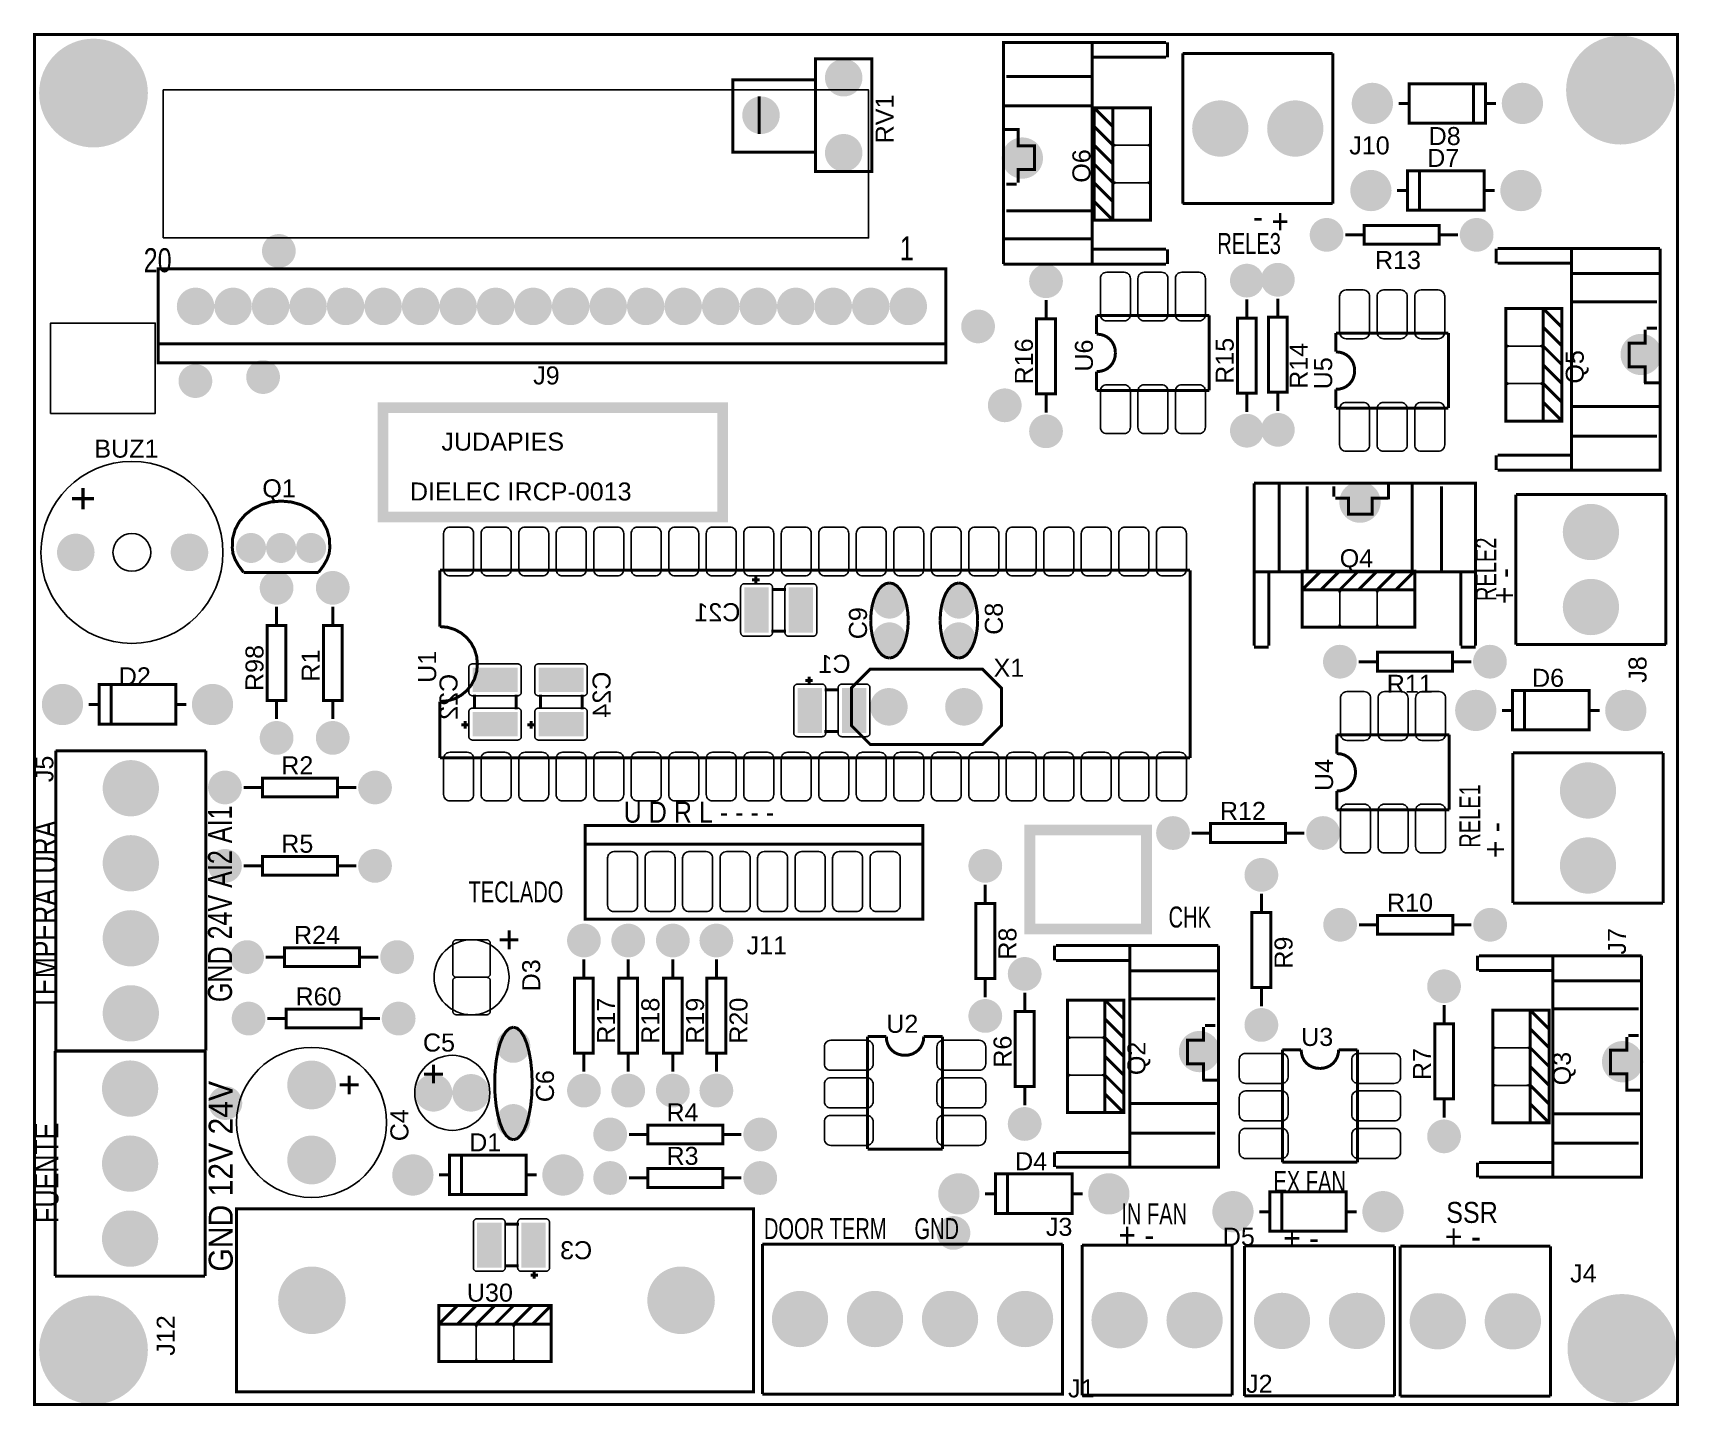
# Model space of a CAD drawing. Header units: inches. Extents: x -2.2 to 2.19, y -1.83 to 1.83.
import ezdxf

# ---------------------------------------------------------------- set-up
doc = ezdxf.new("R2010")
doc.units = ezdxf.units.IN
doc.layers.get('0').update_dxf_attribs({"linetype": 'CONTINUOUS'})

msp = doc.modelspace()

# ---------------------------------------------------------------- texts
for s, height, rotation, width, p in [('RV1', 0.048, 90, 1.041667, (0.097406, 1.535803)), ('RV1', 0.048, 90, 1.041667, (0.097406, 1.535803)), ('RV1', 0.048, 90, 1.041667, (0.097406, 1.535803)), ('Q6', 0.048, 90, 1.041667, (0.622122, 1.430882)), ('Q6', 0.048, 90, 1.041667, (0.622122, 1.430882)), ('Q6', 0.048, 90, 1.041667, (0.622122, 1.430882)), ('+ -', 0.064, 180, 0.9375, (1.151413, 1.358)), ('+ -', 0.064, 180, 0.9375, (1.151413, 1.358)), ('+ -', 0.064, 180, 0.9375, (1.151413, 1.358)), ('R16', 0.048, 90, 1.041667, (0.468776, 0.893283)), ('R16', 0.048, 90, 1.041667, (0.468776, 0.893283)), ('R16', 0.048, 90, 1.041667, (0.468776, 0.893283)), ('U6', 0.048, 90, 1.041667, (0.628815, 0.927339)), ('U6', 0.048, 90, 1.041667, (0.628815, 0.927339)), ('U6', 0.048, 90, 1.041667, (0.628815, 0.927339)), ('R15', 0.048, 90, 1.041667, (1.004209, 0.894858)), ('R15', 0.048, 90, 1.041667, (1.004209, 0.894858)), ('R15', 0.048, 90, 1.041667, (1.004209, 0.894858)), ('R14', 0.048, 90, 1.041667, (1.201059, 0.881472)), ('R14', 0.048, 90, 1.041667, (1.201059, 0.881472)), ('R14', 0.048, 90, 1.041667, (1.201059, 0.881472)), ('Q5', 0.048, 90, 1.041667, (1.937366, 0.895449)), ('Q5', 0.048, 90, 1.041667, (1.937366, 0.895449)), ('Q5', 0.048, 90, 1.041667, (1.937366, 0.895449)), ('U5', 0.048, 90, 1.041667, (1.26661, 0.880094)), ('U5', 0.048, 90, 1.041667, (1.26661, 0.880094)), ('U5', 0.048, 90, 1.041667, (1.26661, 0.880094)), ('RELE2', 0.056, 90, 0.714286, (1.704571, 0.315528)), ('RELE2', 0.056, 90, 0.714286, (1.704571, 0.315528)), ('RELE2', 0.056, 90, 0.714286, (1.704571, 0.315528)), ('+ -', 0.064, 90, 0.9375, (1.756878, 0.307654)), ('+ -', 0.064, 90, 0.9375, (1.756878, 0.307654)), ('+ -', 0.064, 90, 0.9375, (1.756878, 0.307654)), ('C8', 0.048, 90, 1.041667, (0.388657, 0.225764)), ('C8', 0.048, 90, 1.041667, (0.388657, 0.225764)), ('C8', 0.048, 90, 1.041667, (0.388657, 0.225764)), ('C9', 0.048, 90, 1.041667, (0.026453, 0.213953)), ('C9', 0.048, 90, 1.041667, (0.026453, 0.213953)), ('C9', 0.048, 90, 1.041667, (0.026453, 0.213953)), ('R98', 0.048, 90, 1.041667, (-1.582406, 0.075961)), ('R98', 0.048, 90, 1.041667, (-1.582406, 0.075961)), ('R98', 0.048, 90, 1.041667, (-1.582406, 0.075961)), ('R1', 0.048, 90, 1.041667, (-1.432799, 0.100961)), ('R1', 0.048, 90, 1.041667, (-1.432799, 0.100961)), ('R1', 0.048, 90, 1.041667, (-1.432799, 0.100961)), ('U1', 0.048, 90, 1.041667, (-1.122075, 0.097795)), ('U1', 0.048, 90, 1.041667, (-1.122075, 0.097795)), ('U1', 0.048, 90, 1.041667, (-1.122075, 0.097795)), ('J8', 0.048, 90, 1.041667, (2.104799, 0.097811)), ('J8', 0.048, 90, 1.041667, (2.104799, 0.097811)), ('J8', 0.048, 90, 1.041667, (2.104799, 0.097811)), ('J5', 0.048, 90, 1.041667, (-2.142642, -0.167063)), ('J5', 0.048, 90, 1.041667, (-2.142642, -0.167063)), ('J5', 0.048, 90, 1.041667, (-2.142642, -0.167063)), ('U4', 0.048, 90, 1.041667, (1.268972, -0.190772)), ('U4', 0.048, 90, 1.041667, (1.268972, -0.190772)), ('U4', 0.048, 90, 1.041667, (1.268972, -0.190772)), ('RELE1', 0.056, 90, 0.714286, (1.661264, -0.341953)), ('RELE1', 0.056, 90, 0.714286, (1.661264, -0.341953)), ('RELE1', 0.056, 90, 0.714286, (1.661264, -0.341953)), ('GND 24V AI2 AI1', 0.064, 90, 0.78125, (-1.66635, -0.75337)), ('GND 24V AI2 AI1', 0.064, 90, 0.78125, (-1.66635, -0.75337)), ('GND 24V AI2 AI1', 0.064, 90, 0.78125, (-1.66635, -0.75337)), ('TEMPERATURA', 0.064, 90, 0.78125, (-2.132886, -0.775024)), ('TEMPERATURA', 0.064, 90, 0.78125, (-2.132886, -0.775024)), ('TEMPERATURA', 0.064, 90, 0.78125, (-2.132886, -0.775024)), ('+ -', 0.064, 90, 0.9375, (1.733256, -0.369512)), ('+ -', 0.064, 90, 0.9375, (1.733256, -0.369512)), ('+ -', 0.064, 90, 0.9375, (1.733256, -0.369512)), ('R8', 0.048, 90, 1.041667, (0.424925, -0.640205)), ('R8', 0.048, 90, 1.041667, (0.424925, -0.640205)), ('R8', 0.048, 90, 1.041667, (0.424925, -0.640205)), ('J7', 0.048, 90, 1.041667, (2.049681, -0.626598)), ('J7', 0.048, 90, 1.041667, (2.049681, -0.626598)), ('J7', 0.048, 90, 1.041667, (2.049681, -0.626598)), ('R9', 0.048, 90, 1.041667, (1.160925, -0.664205)), ('R9', 0.048, 90, 1.041667, (1.160925, -0.664205)), ('R9', 0.048, 90, 1.041667, (1.160925, -0.664205)), ('D3', 0.048, 90, 1.041667, (-0.84472, -0.724728)), ('D3', 0.048, 90, 1.041667, (-0.84472, -0.724728)), ('D3', 0.048, 90, 1.041667, (-0.84472, -0.724728)), ('R17', 0.048, 90, 1.041667, (-0.645075, -0.864205)), ('R17', 0.048, 90, 1.041667, (-0.645075, -0.864205)), ('R17', 0.048, 90, 1.041667, (-0.645075, -0.864205)), ('R18', 0.048, 90, 1.041667, (-0.527075, -0.864205)), ('R18', 0.048, 90, 1.041667, (-0.527075, -0.864205)), ('R18', 0.048, 90, 1.041667, (-0.527075, -0.864205)), ('R19', 0.048, 90, 1.041667, (-0.408075, -0.864205)), ('R19', 0.048, 90, 1.041667, (-0.408075, -0.864205)), ('R19', 0.048, 90, 1.041667, (-0.408075, -0.864205)), ('R20', 0.048, 90, 1.041667, (-0.292075, -0.864205)), ('R20', 0.048, 90, 1.041667, (-0.292075, -0.864205)), ('R20', 0.048, 90, 1.041667, (-0.292075, -0.864205)), ('R6', 0.048, 90, 1.041667, (0.411925, -0.928205)), ('R6', 0.048, 90, 1.041667, (0.411925, -0.928205)), ('R6', 0.048, 90, 1.041667, (0.411925, -0.928205)), ('Q2', 0.048, 90, 1.041667, (0.768925, -0.948016)), ('Q2', 0.048, 90, 1.041667, (0.768925, -0.948016)), ('Q2', 0.048, 90, 1.041667, (0.768925, -0.948016)), ('R7', 0.048, 90, 1.041667, (1.529925, -0.961205)), ('R7', 0.048, 90, 1.041667, (1.529925, -0.961205)), ('R7', 0.048, 90, 1.041667, (1.529925, -0.961205)), ('Q3', 0.048, 90, 1.041667, (1.902925, -0.975205)), ('Q3', 0.048, 90, 1.041667, (1.902925, -0.975205)), ('Q3', 0.048, 90, 1.041667, (1.902925, -0.975205)), ('GND 12V 24V', 0.064, 90, 0.9375, (-1.664382, -1.471874)), ('GND 12V 24V', 0.064, 90, 0.9375, (-1.664382, -1.471874)), ('GND 12V 24V', 0.064, 90, 0.9375, (-1.664382, -1.471874)), ('C6', 0.048, 90, 1.041667, (-0.808075, -1.020205)), ('C6', 0.048, 90, 1.041667, (-0.808075, -1.020205)), ('C6', 0.048, 90, 1.041667, (-0.808075, -1.020205)), ('C4', 0.048, 90, 1.041667, (-1.196075, -1.124205)), ('C4', 0.048, 90, 1.041667, (-1.196075, -1.124205)), ('C4', 0.048, 90, 1.041667, (-1.196075, -1.124205)), ('FUENTE', 0.064, 90, 0.78125, (-2.128949, -1.341953)), ('FUENTE', 0.064, 90, 0.78125, (-2.128949, -1.341953)), ('FUENTE', 0.064, 90, 0.78125, (-2.128949, -1.341953)), ('J12', 0.048, 90, 1.041667, (-1.818957, -1.695906)), ('J12', 0.048, 90, 1.041667, (-1.818957, -1.695906)), ('J12', 0.048, 90, 1.041667, (-1.818957, -1.695906))]:
    msp.add_text(s, height=height, rotation=rotation, dxfattribs=dict(width=width)).set_placement(p)
for s, height, width, p in [('D8', 0.048, 1.041667, (1.523854, 1.531299)), ('D8', 0.048, 1.041667, (1.523854, 1.531299)), ('D8', 0.048, 1.041667, (1.523854, 1.531299)), ('J10', 0.048, 1.041667, (1.31224, 1.506346)), ('J10', 0.048, 1.041667, (1.31224, 1.506346)), ('J10', 0.048, 1.041667, (1.31224, 1.506346)), ('D7', 0.048, 1.041667, (1.519917, 1.473016)), ('D7', 0.048, 1.041667, (1.519917, 1.473016)), ('D7', 0.048, 1.041667, (1.519917, 1.473016)), ('1', 0.064, 0.78125, (0.114012, 1.223843)), ('1', 0.064, 0.78125, (0.114012, 1.223843)), ('1', 0.064, 0.78125, (0.114012, 1.223843)), ('RELE3', 0.056, 0.714286, (0.960469, 1.240717)), ('RELE3', 0.056, 0.714286, (0.960469, 1.240717)), ('RELE3', 0.056, 0.714286, (0.960469, 1.240717)), ('20', 0.064, 0.78125, (-1.901736, 1.192346)), ('20', 0.064, 0.78125, (-1.901736, 1.192346)), ('20', 0.064, 0.78125, (-1.901736, 1.192346)), ('R13', 0.048, 1.041667, (1.380744, 1.200921)), ('R13', 0.048, 1.041667, (1.380744, 1.200921)), ('R13', 0.048, 1.041667, (1.380744, 1.200921)), ('J9', 0.048, 1.041667, (-0.863429, 0.893189)), ('J9', 0.048, 1.041667, (-0.863429, 0.893189)), ('J9', 0.048, 1.041667, (-0.863429, 0.893189)), ('JUDAPIES', 0.048, 1.041667, (-1.107972, 0.716795)), ('JUDAPIES', 0.048, 1.041667, (-1.107972, 0.716795)), ('JUDAPIES', 0.048, 1.041667, (-1.107972, 0.716795)), ('BUZ1', 0.048, 1.041667, (-2.033232, 0.698014)), ('BUZ1', 0.048, 1.041667, (-2.033232, 0.698014)), ('BUZ1', 0.048, 1.041667, (-2.033232, 0.698014)), ('+', 0.08, 1.125, (-2.098587, 0.549937)), ('+', 0.08, 1.125, (-2.098587, 0.549937)), ('+', 0.08, 1.125, (-2.098587, 0.549937)), ('Q1', 0.048, 1.041667, (-1.585594, 0.59226)), ('Q1', 0.048, 1.041667, (-1.585594, 0.59226)), ('Q1', 0.048, 1.041667, (-1.585594, 0.59226)), ('DIELEC IRCP-0013', 0.048, 1.041667, (-1.191972, 0.583795)), ('DIELEC IRCP-0013', 0.048, 1.041667, (-1.191972, 0.583795)), ('DIELEC IRCP-0013', 0.048, 1.041667, (-1.191972, 0.583795)), ('Q4', 0.048, 1.041667, (1.286846, 0.405843)), ('Q4', 0.048, 1.041667, (1.286846, 0.405843)), ('Q4', 0.048, 1.041667, (1.286846, 0.405843)), ('D2', 0.048, 1.041667, (-1.968272, 0.091126)), ('D2', 0.048, 1.041667, (-1.968272, 0.091126)), ('D2', 0.048, 1.041667, (-1.968272, 0.091126)), ('X1', 0.048, 1.041667, (0.363925, 0.113795)), ('X1', 0.048, 1.041667, (0.363925, 0.113795)), ('X1', 0.048, 1.041667, (0.363925, 0.113795)), ('D6', 0.048, 1.041667, (1.799445, 0.087189)), ('D6', 0.048, 1.041667, (1.799445, 0.087189)), ('D6', 0.048, 1.041667, (1.799445, 0.087189)), ('R11', 0.048, 1.041667, (1.41224, 0.07111)), ('R11', 0.048, 1.041667, (1.41224, 0.07111)), ('R11', 0.048, 1.041667, (1.41224, 0.07111)), ('R2', 0.048, 1.041667, (-1.535075, -0.146205)), ('R2', 0.048, 1.041667, (-1.535075, -0.146205)), ('R2', 0.048, 1.041667, (-1.535075, -0.146205)), ('U D R L - - - -', 0.056, 0.892857, (-0.622209, -0.275031)), ('U D R L - - - -', 0.056, 0.892857, (-0.622209, -0.275031)), ('U D R L - - - -', 0.056, 0.892857, (-0.622209, -0.275031)), ('R12', 0.048, 1.041667, (0.967358, -0.267583)), ('R12', 0.048, 1.041667, (0.967358, -0.267583)), ('R12', 0.048, 1.041667, (0.967358, -0.267583)), ('R5', 0.048, 1.041667, (-1.535075, -0.355205)), ('R5', 0.048, 1.041667, (-1.535075, -0.355205)), ('R5', 0.048, 1.041667, (-1.535075, -0.355205)), ('TECLADO', 0.056, 0.714286, (-1.035594, -0.48763)), ('TECLADO', 0.056, 0.714286, (-1.035594, -0.48763)), ('TECLADO', 0.056, 0.714286, (-1.035594, -0.48763)), ('R10', 0.048, 1.041667, (1.412925, -0.512205)), ('R10', 0.048, 1.041667, (1.412925, -0.512205)), ('R10', 0.048, 1.041667, (1.412925, -0.512205)), ('CHK', 0.056, 0.714286, (0.830547, -0.554559)), ('CHK', 0.056, 0.714286, (0.830547, -0.554559)), ('CHK', 0.056, 0.714286, (0.830547, -0.554559)), ('R24', 0.048, 1.041667, (-1.501146, -0.598291)), ('R24', 0.048, 1.041667, (-1.501146, -0.598291)), ('R24', 0.048, 1.041667, (-1.501146, -0.598291)), ('J11', 0.048, 1.041667, (-0.294413, -0.625976)), ('J11', 0.048, 1.041667, (-0.294413, -0.625976)), ('J11', 0.048, 1.041667, (-0.294413, -0.625976)), ('R60', 0.048, 1.041667, (-1.497075, -0.762205)), ('R60', 0.048, 1.041667, (-1.497075, -0.762205)), ('R60', 0.048, 1.041667, (-1.497075, -0.762205)), ('U2', 0.048, 1.041667, (0.077925, -0.835205)), ('U2', 0.048, 1.041667, (0.077925, -0.835205)), ('U2', 0.048, 1.041667, (0.077925, -0.835205)), ('U3', 0.048, 1.041667, (1.183925, -0.870205)), ('U3', 0.048, 1.041667, (1.183925, -0.870205)), ('U3', 0.048, 1.041667, (1.183925, -0.870205)), ('C5', 0.048, 1.041667, (-1.157303, -0.88515)), ('C5', 0.048, 1.041667, (-1.157303, -0.88515)), ('C5', 0.048, 1.041667, (-1.157303, -0.88515)), ('R4', 0.048, 1.041667, (-0.508075, -1.071205)), ('R4', 0.048, 1.041667, (-0.508075, -1.071205)), ('R4', 0.048, 1.041667, (-0.508075, -1.071205)), ('D1', 0.048, 1.041667, (-1.034075, -1.151205)), ('D1', 0.048, 1.041667, (-1.034075, -1.151205)), ('D1', 0.048, 1.041667, (-1.034075, -1.151205)), ('R3', 0.048, 1.041667, (-0.508075, -1.187205)), ('R3', 0.048, 1.041667, (-0.508075, -1.187205)), ('R3', 0.048, 1.041667, (-0.508075, -1.187205)), ('D4', 0.048, 1.041667, (0.421358, -1.201457)), ('D4', 0.048, 1.041667, (0.421358, -1.201457)), ('D4', 0.048, 1.041667, (0.421358, -1.201457)), ('EX FAN', 0.056, 0.714286, (1.110075, -1.259283)), ('EX FAN', 0.056, 0.714286, (1.110075, -1.259283)), ('EX FAN', 0.056, 0.714286, (1.110075, -1.259283)), ('IN FAN', 0.056, 0.714286, (0.704563, -1.345898)), ('IN FAN', 0.056, 0.714286, (0.704563, -1.345898)), ('IN FAN', 0.056, 0.714286, (0.704563, -1.345898)), ('SSR', 0.056, 0.892857, (1.570705, -1.341961)), ('SSR', 0.056, 0.892857, (1.570705, -1.341961)), ('SSR', 0.056, 0.892857, (1.570705, -1.341961)), ('DOOR TERM     GND', 0.056, 0.714286, (-0.248193, -1.385268)), ('DOOR TERM     GND', 0.056, 0.714286, (-0.248193, -1.385268)), ('DOOR TERM     GND', 0.056, 0.714286, (-0.248193, -1.385268)), ('J3', 0.048, 1.041667, (0.503437, -1.376394)), ('J3', 0.048, 1.041667, (0.503437, -1.376394)), ('J3', 0.048, 1.041667, (0.503437, -1.376394)), ('+ -', 0.064, 0.9375, (0.696689, -1.406079)), ('+ -', 0.064, 0.9375, (0.696689, -1.406079)), ('+ -', 0.064, 0.9375, (0.696689, -1.406079)), ('D5', 0.048, 1.041667, (0.975012, -1.402559)), ('D5', 0.048, 1.041667, (0.975012, -1.402559)), ('D5', 0.048, 1.041667, (0.975012, -1.402559)), ('+ -', 0.064, 0.9375, (1.136075, -1.413953)), ('+ -', 0.064, 0.9375, (1.136075, -1.413953)), ('+ -', 0.064, 0.9375, (1.136075, -1.413953)), ('+ -', 0.064, 0.9375, (1.567264, -1.410016)), ('+ -', 0.064, 0.9375, (1.567264, -1.410016)), ('+ -', 0.064, 0.9375, (1.567264, -1.410016)), ('J4', 0.048, 1.041667, (1.901024, -1.500504)), ('J4', 0.048, 1.041667, (1.901024, -1.500504)), ('J4', 0.048, 1.041667, (1.901024, -1.500504)), ('U30', 0.048, 1.041667, (-1.040138, -1.551827)), ('U30', 0.048, 1.041667, (-1.040138, -1.551827)), ('U30', 0.048, 1.041667, (-1.040138, -1.551827)), ('J2', 0.048, 1.041667, (1.037256, -1.79478)), ('J2', 0.048, 1.041667, (1.037256, -1.79478)), ('J2', 0.048, 1.041667, (1.037256, -1.79478)), ('J1', 0.048, 1.041667, (0.562425, -1.807051)), ('J1', 0.048, 1.041667, (0.562425, -1.807051)), ('J1', 0.048, 1.041667, (0.562425, -1.807051))]:
    msp.add_text(s, height=height, dxfattribs=dict(width=width)).set_placement(p)
at = {"text_generation_flag": 2, "width": 1.041667}
for s, p in [('C21', (-0.310933, 0.261984)), ('C21', (-0.310933, 0.261984)), ('C21', (-0.310933, 0.261984)), ('C1', (-0.017035, 0.124189)), ('C1', (-0.017035, 0.124189)), ('C1', (-0.017035, 0.124189)), ('C3', (-0.706012, -1.438772)), ('C3', (-0.706012, -1.438772)), ('C3', (-0.706012, -1.438772))]:
    msp.add_text(s, height=0.048, dxfattribs=at).set_placement(p)
for s, p in [('C22', (-1.065075, 0.121795)), ('C22', (-1.065075, 0.121795)), ('C22', (-1.065075, 0.121795)), ('C24', (-0.657075, 0.127795)), ('C24', (-0.657075, 0.127795)), ('C24', (-0.657075, 0.127795))]:
    msp.add_text(s, height=0.048, rotation=90, dxfattribs=at).set_placement(p)

# ---------------------------------------------------------------- blocks, each defined once
blk = doc.blocks.new('RPAD')
blk.add_trace([(-0.5, -0.5), (-0.5, 0.5), (0.5, -0.5), (0.5, 0.5)])
blk = doc.blocks.new('EPAD')
at = {"const_width": 0.5}
blk.add_lwpolyline([(-0.25, 0, 1), (0.25, 0, 1)], format="xyb", close=True, dxfattribs=at)

# ---------------------------------------------------------------- linework, layer by layer
for points, const_width in [([(-2.193075, -1.826205), (2.187508, -1.826205), (2.187508, 1.826205), (-2.193075, 1.826205), (-2.193075, -1.826205)], 0.008), ([(-2.193075, -1.826205), (2.187508, -1.826205), (2.187508, 1.826205), (-2.193075, 1.826205), (-2.193075, -1.826205)], 0.008), ([(-2.193075, -1.826205), (2.187508, -1.826205), (2.187508, 1.826205), (-2.193075, 1.826205), (-2.193075, -1.826205)], 0.008), ([(0.390287, 1.214165), (0.390287, 1.804717), (0.823358, 1.804717)], 0.008), ([(0.390287, 1.214165), (0.390287, 1.804717), (0.823358, 1.804717)], 0.008), ([(0.390287, 1.214165), (0.390287, 1.804717), (0.823358, 1.804717)], 0.008), ([(0.626508, 1.214165), (0.626508, 1.80078)], 0.008), ([(0.626508, 1.214165), (0.626508, 1.80078)], 0.008), ([(0.626508, 1.214165), (0.626508, 1.80078)], 0.008), ([(0.827295, 1.765346), (0.827295, 1.804717)], 0.008), ([(0.827295, 1.765346), (0.827295, 1.804717)], 0.008), ([(0.827295, 1.765346), (0.827295, 1.804717)], 0.008), ([(-0.110594, 1.460803), (0.039406, 1.460803), (0.039406, 1.760803), (-0.110594, 1.760803), (-0.110594, 1.460803)], 0.008), ([(-0.110594, 1.460803), (0.039406, 1.460803), (0.039406, 1.760803), (-0.110594, 1.760803), (-0.110594, 1.460803)], 0.008), ([(-0.110594, 1.460803), (0.039406, 1.460803), (0.039406, 1.760803), (-0.110594, 1.760803), (-0.110594, 1.460803)], 0.008), ([(0.823358, 1.765346), (0.626508, 1.765346)], 0.008), ([(0.823358, 1.765346), (0.626508, 1.765346)], 0.008), ([(0.823358, 1.765346), (0.626508, 1.765346)], 0.008), ([(0.868343, 1.37537), (0.868343, 1.77537)], 0.008), ([(1.268343, 1.77537), (0.868343, 1.77537)], 0.008), ([(0.868343, 1.37537), (0.868343, 1.77537)], 0.008), ([(1.268343, 1.77537), (0.868343, 1.77537)], 0.008), ([(0.868343, 1.37537), (0.868343, 1.77537)], 0.008), ([(1.268343, 1.77537), (0.868343, 1.77537)], 0.008), ([(1.268343, 1.37537), (1.268343, 1.77537)], 0.008), ([(1.268343, 1.37537), (1.268343, 1.77537)], 0.008), ([(1.268343, 1.37537), (1.268343, 1.77537)], 0.008), ([(0.398161, 1.714165), (0.626508, 1.714165)], 0.008), ([(0.398161, 1.714165), (0.626508, 1.714165)], 0.008), ([(0.398161, 1.714165), (0.626508, 1.714165)], 0.008), ([(-0.33087, 1.512378), (-0.110398, 1.512378), (-0.110398, 1.705291), (-0.33087, 1.705291), (-0.33087, 1.512378)], 0.008), ([(-0.33087, 1.512378), (-0.110398, 1.512378), (-0.110398, 1.705291), (-0.33087, 1.705291), (-0.33087, 1.512378)], 0.008), ([(-0.33087, 1.512378), (-0.110398, 1.512378), (-0.110398, 1.705291), (-0.33087, 1.705291), (-0.33087, 1.512378)], 0.008), ([(1.471854, 1.589299), (1.675854, 1.589299), (1.675854, 1.694299), (1.471854, 1.694299), (1.471854, 1.589299)], 0.008), ([(1.471854, 1.589299), (1.675854, 1.589299), (1.675854, 1.694299), (1.471854, 1.694299), (1.471854, 1.589299)], 0.008), ([(1.471854, 1.589299), (1.675854, 1.589299), (1.675854, 1.694299), (1.471854, 1.694299), (1.471854, 1.589299)], 0.008), ([(1.643854, 1.590299), (1.643854, 1.693299)], 0.008), ([(1.643854, 1.590299), (1.643854, 1.693299)], 0.008), ([(1.643854, 1.590299), (1.643854, 1.693299)], 0.008), ([(-0.260594, 1.560803), (-0.260594, 1.660803)], 0.008), ([(-0.260594, 1.560803), (-0.260594, 1.660803)], 0.008), ([(-0.260594, 1.560803), (-0.260594, 1.660803)], 0.008), ([(0.394224, 1.635425), (0.626508, 1.635425)], 0.008), ([(0.394224, 1.635425), (0.626508, 1.635425)], 0.008), ([(0.394224, 1.635425), (0.626508, 1.635425)], 0.008), ([(0.682122, 1.330882), (0.782122, 1.330882), (0.782122, 1.630882), (0.682122, 1.630882), (0.682122, 1.330882), (0.632122, 1.330882), (0.632122, 1.630882), (0.682122, 1.630882)], 0.008), ([(0.682122, 1.580882), (0.632122, 1.630882)], 0.008), ([(0.682122, 1.330882), (0.782122, 1.330882), (0.782122, 1.630882), (0.682122, 1.630882), (0.682122, 1.330882), (0.632122, 1.330882), (0.632122, 1.630882), (0.682122, 1.630882)], 0.008), ([(0.682122, 1.580882), (0.632122, 1.630882)], 0.008), ([(0.682122, 1.330882), (0.782122, 1.330882), (0.782122, 1.630882), (0.682122, 1.630882), (0.682122, 1.330882), (0.632122, 1.330882), (0.632122, 1.630882), (0.682122, 1.630882)], 0.008), ([(0.682122, 1.580882), (0.632122, 1.630882)], 0.008), ([(1.471854, 1.642299), (1.443854, 1.642299)], 0.008), ([(1.471854, 1.642299), (1.443854, 1.642299)], 0.008), ([(1.471854, 1.642299), (1.443854, 1.642299)], 0.008), ([(1.703854, 1.642299), (1.675854, 1.642299)], 0.008), ([(1.703854, 1.642299), (1.675854, 1.642299)], 0.008), ([(1.703854, 1.642299), (1.675854, 1.642299)], 0.008), ([(0.682122, 1.530882), (0.632122, 1.580882)], 0.008), ([(0.682122, 1.530882), (0.632122, 1.580882)], 0.008), ([(0.682122, 1.530882), (0.632122, 1.580882)], 0.008), ([(0.433594, 1.572433), (0.394224, 1.572433)], 0.008), ([(0.433594, 1.572433), (0.394224, 1.572433)], 0.008), ([(0.433594, 1.572433), (0.394224, 1.572433)], 0.008), ([(0.429657, 1.430701), (0.429657, 1.466134), (0.472965, 1.466134), (0.472965, 1.529126), (0.433594, 1.529126), (0.429657, 1.529126), (0.429657, 1.572433)], 0.008), ([(0.429657, 1.430701), (0.429657, 1.466134), (0.472965, 1.466134), (0.472965, 1.529126), (0.433594, 1.529126), (0.429657, 1.529126), (0.429657, 1.572433)], 0.008), ([(0.429657, 1.430701), (0.429657, 1.466134), (0.472965, 1.466134), (0.472965, 1.529126), (0.433594, 1.529126), (0.429657, 1.529126), (0.429657, 1.572433)], 0.008), ([(0.682122, 1.480882), (0.632122, 1.530882)], 0.008), ([(0.682122, 1.480882), (0.632122, 1.530882)], 0.008), ([(0.682122, 1.480882), (0.632122, 1.530882)], 0.008), ([(0.682122, 1.430882), (0.632122, 1.480882)], 0.008), ([(0.682122, 1.430882), (0.632122, 1.480882)], 0.008), ([(0.682122, 1.430882), (0.632122, 1.480882)], 0.008), ([(1.467917, 1.358016), (1.671917, 1.358016), (1.671917, 1.463016), (1.467917, 1.463016), (1.467917, 1.358016)], 0.008), ([(1.467917, 1.358016), (1.671917, 1.358016), (1.671917, 1.463016), (1.467917, 1.463016), (1.467917, 1.358016)], 0.008), ([(1.467917, 1.358016), (1.671917, 1.358016), (1.671917, 1.463016), (1.467917, 1.463016), (1.467917, 1.358016)], 0.008), ([(1.499917, 1.462016), (1.499917, 1.359016)], 0.008), ([(1.499917, 1.462016), (1.499917, 1.359016)], 0.008), ([(1.499917, 1.462016), (1.499917, 1.359016)], 0.008), ([(0.398161, 1.426764), (0.42572, 1.426764)], 0.008), ([(0.398161, 1.426764), (0.42572, 1.426764)], 0.008), ([(0.398161, 1.426764), (0.42572, 1.426764)], 0.008), ([(0.682122, 1.380882), (0.632122, 1.430882)], 0.008), ([(0.682122, 1.380882), (0.632122, 1.430882)], 0.008), ([(0.682122, 1.380882), (0.632122, 1.430882)], 0.008), ([(1.439917, 1.410016), (1.467917, 1.410016)], 0.008), ([(1.439917, 1.410016), (1.467917, 1.410016)], 0.008), ([(1.439917, 1.410016), (1.467917, 1.410016)], 0.008), ([(1.671917, 1.410016), (1.699917, 1.410016)], 0.008), ([(1.671917, 1.410016), (1.699917, 1.410016)], 0.008), ([(1.671917, 1.410016), (1.699917, 1.410016)], 0.008), ([(0.682122, 1.330882), (0.632122, 1.380882)], 0.008), ([(0.682122, 1.330882), (0.632122, 1.380882)], 0.008), ([(0.682122, 1.330882), (0.632122, 1.380882)], 0.008), ([(1.268343, 1.37537), (0.868343, 1.37537)], 0.008), ([(1.268343, 1.37537), (0.868343, 1.37537)], 0.008), ([(1.268343, 1.37537), (0.868343, 1.37537)], 0.008), ([(0.398161, 1.355898), (0.626508, 1.355898)], 0.008), ([(0.398161, 1.355898), (0.626508, 1.355898)], 0.008), ([(0.398161, 1.355898), (0.626508, 1.355898)], 0.008), ([(1.351807, 1.266906), (1.551807, 1.266906), (1.551807, 1.316906), (1.351807, 1.316906), (1.351807, 1.266906)], 0.008), ([(1.351807, 1.266906), (1.551807, 1.266906), (1.551807, 1.316906), (1.351807, 1.316906), (1.351807, 1.266906)], 0.008), ([(1.351807, 1.266906), (1.551807, 1.266906), (1.551807, 1.316906), (1.351807, 1.316906), (1.351807, 1.266906)], 0.008), ([(0.394224, 1.281094), (0.622571, 1.281094)], 0.008), ([(0.394224, 1.281094), (0.622571, 1.281094)], 0.008), ([(0.394224, 1.281094), (0.622571, 1.281094)], 0.008), ([(1.301807, 1.291906), (1.351807, 1.291906)], 0.008), ([(1.301807, 1.291906), (1.351807, 1.291906)], 0.008), ([(1.301807, 1.291906), (1.351807, 1.291906)], 0.008), ([(1.551807, 1.291906), (1.601807, 1.291906)], 0.008), ([(1.551807, 1.291906), (1.601807, 1.291906)], 0.008), ([(1.551807, 1.291906), (1.601807, 1.291906)], 0.008), ([(0.823358, 1.253535), (0.626508, 1.253535)], 0.008), ([(0.823358, 1.253535), (0.626508, 1.253535)], 0.008), ([(0.823358, 1.253535), (0.626508, 1.253535)], 0.008), ([(0.827295, 1.214165), (0.827295, 1.253535)], 0.008), ([(0.827295, 1.214165), (0.827295, 1.253535)], 0.008), ([(0.827295, 1.214165), (0.827295, 1.253535)], 0.008), ([(1.703878, 1.255472), (1.703878, 1.216102)], 0.008), ([(1.703878, 1.255472), (1.703878, 1.216102)], 0.008), ([(1.703878, 1.255472), (1.703878, 1.216102)], 0.008), ([(2.140886, 1.255472), (1.707815, 1.255472)], 0.008), ([(2.140886, 1.255472), (2.140886, 0.664921), (1.707815, 0.664921)], 0.008), ([(2.140886, 1.255472), (1.707815, 1.255472)], 0.008), ([(2.140886, 1.255472), (2.140886, 0.664921), (1.707815, 0.664921)], 0.008), ([(2.140886, 1.255472), (1.707815, 1.255472)], 0.008), ([(2.140886, 1.255472), (2.140886, 0.664921), (1.707815, 0.664921)], 0.008), ([(1.904665, 1.255472), (1.904665, 0.668858)], 0.008), ([(1.904665, 1.255472), (1.904665, 0.668858)], 0.008), ([(1.904665, 1.255472), (1.904665, 0.668858)], 0.008), ([(-1.863429, 0.951189), (0.236571, 0.951189), (0.236571, 1.201189), (-1.863429, 1.201189), (-1.863429, 0.951189)], 0.008), ([(-1.863429, 0.951189), (0.236571, 0.951189), (0.236571, 1.201189), (-1.863429, 1.201189), (-1.863429, 0.951189)], 0.008), ([(-1.863429, 0.951189), (0.236571, 0.951189), (0.236571, 1.201189), (-1.863429, 1.201189), (-1.863429, 0.951189)], 0.008), ([(0.390287, 1.214165), (0.823358, 1.214165)], 0.008), ([(0.390287, 1.214165), (0.823358, 1.214165)], 0.008), ([(0.390287, 1.214165), (0.823358, 1.214165)], 0.008), ([(1.707815, 1.216102), (1.904665, 1.216102)], 0.008), ([(1.707815, 1.216102), (1.904665, 1.216102)], 0.008), ([(1.707815, 1.216102), (1.904665, 1.216102)], 0.008), ([(2.136949, 1.188543), (1.908602, 1.188543)], 0.008), ([(2.136949, 1.188543), (1.908602, 1.188543)], 0.008), ([(2.136949, 1.188543), (1.908602, 1.188543)], 0.008), ([(0.503776, 1.068283), (0.503776, 1.118283)], 0.008), ([(0.503776, 1.068283), (0.503776, 1.118283)], 0.008), ([(0.503776, 1.068283), (0.503776, 1.118283)], 0.008), ([(1.039209, 1.069858), (1.039209, 1.119858)], 0.008), ([(1.039209, 1.069858), (1.039209, 1.119858)], 0.008), ([(1.039209, 1.069858), (1.039209, 1.119858)], 0.008), ([(1.121886, 1.07222), (1.121886, 1.12222)], 0.008), ([(1.121886, 1.07222), (1.121886, 1.12222)], 0.008), ([(1.121886, 1.07222), (1.121886, 1.12222)], 0.008), ([(1.729366, 0.795449), (1.829366, 0.795449), (1.829366, 1.095449), (1.729366, 1.095449), (1.729366, 0.795449)], 0.008), ([(1.729366, 0.795449), (1.829366, 0.795449), (1.829366, 1.095449), (1.729366, 1.095449), (1.729366, 0.795449)], 0.008), ([(1.729366, 0.795449), (1.829366, 0.795449), (1.829366, 1.095449), (1.729366, 1.095449), (1.729366, 0.795449)], 0.008), ([(1.829366, 1.095449), (1.879366, 1.095449), (1.879366, 0.795449), (1.829366, 0.795449)], 0.008), ([(1.829366, 1.095449), (1.879366, 1.045449)], 0.008), ([(1.829366, 1.095449), (1.879366, 1.095449), (1.879366, 0.795449), (1.829366, 0.795449)], 0.008), ([(1.829366, 1.095449), (1.879366, 1.045449)], 0.008), ([(1.829366, 1.095449), (1.879366, 1.095449), (1.879366, 0.795449), (1.829366, 0.795449)], 0.008), ([(1.829366, 1.095449), (1.879366, 1.045449)], 0.008), ([(2.133012, 1.11374), (1.904665, 1.11374)], 0.008), ([(2.133012, 1.11374), (1.904665, 1.11374)], 0.008), ([(2.133012, 1.11374), (1.904665, 1.11374)], 0.008), ([(0.478776, 0.868283), (0.528776, 0.868283), (0.528776, 1.068283), (0.478776, 1.068283), (0.478776, 0.868283)], 0.008), ([(0.478776, 0.868283), (0.528776, 0.868283), (0.528776, 1.068283), (0.478776, 1.068283), (0.478776, 0.868283)], 0.008), ([(0.478776, 0.868283), (0.528776, 0.868283), (0.528776, 1.068283), (0.478776, 1.068283), (0.478776, 0.868283)], 0.008), ([(0.638815, 1.027339), (0.638815, 1.077339)], 0.008), ([(0.638815, 1.077339), (0.938815, 1.077339)], 0.008), ([(0.638815, 1.027339), (0.638815, 1.077339)], 0.008), ([(0.638815, 1.077339), (0.938815, 1.077339)], 0.008), ([(0.638815, 1.027339), (0.638815, 1.077339)], 0.008), ([(0.638815, 1.077339), (0.938815, 1.077339)], 0.008), ([(0.938815, 0.877339), (0.938815, 1.077339)], 0.008), ([(0.938815, 0.877339), (0.938815, 1.077339)], 0.008), ([(0.938815, 0.877339), (0.938815, 1.077339)], 0.008), ([(1.014209, 0.869858), (1.064209, 0.869858), (1.064209, 1.069858), (1.014209, 1.069858), (1.014209, 0.869858)], 0.008), ([(1.014209, 0.869858), (1.064209, 0.869858), (1.064209, 1.069858), (1.014209, 1.069858), (1.014209, 0.869858)], 0.008), ([(1.014209, 0.869858), (1.064209, 0.869858), (1.064209, 1.069858), (1.014209, 1.069858), (1.014209, 0.869858)], 0.008), ([(1.096886, 0.87222), (1.146886, 0.87222), (1.146886, 1.07222), (1.096886, 1.07222), (1.096886, 0.87222)], 0.008), ([(1.096886, 0.87222), (1.146886, 0.87222), (1.146886, 1.07222), (1.096886, 1.07222), (1.096886, 0.87222)], 0.008), ([(1.096886, 0.87222), (1.146886, 0.87222), (1.146886, 1.07222), (1.096886, 1.07222), (1.096886, 0.87222)], 0.008), ([(0.688815, 0.977339), (0.687856, 0.987526), (0.685081, 0.996964), (0.680641, 1.005464), (0.67469, 1.012839), (0.66738, 1.018901), (0.658862, 1.023464), (0.64929, 1.026339), (0.638815, 1.027339)], 0.008), ([(0.688815, 0.977339), (0.687856, 0.987526), (0.685081, 0.996964), (0.680641, 1.005464), (0.67469, 1.012839), (0.66738, 1.018901), (0.658862, 1.023464), (0.64929, 1.026339), (0.638815, 1.027339)], 0.008), ([(0.688815, 0.977339), (0.687856, 0.987526), (0.685081, 0.996964), (0.680641, 1.005464), (0.67469, 1.012839), (0.66738, 1.018901), (0.658862, 1.023464), (0.64929, 1.026339), (0.638815, 1.027339)], 0.008), ([(1.27661, 0.980094), (1.27661, 1.030094)], 0.008), ([(1.27661, 1.030094), (1.57661, 1.030094)], 0.008), ([(1.27661, 0.980094), (1.27661, 1.030094)], 0.008), ([(1.27661, 1.030094), (1.57661, 1.030094)], 0.008), ([(1.27661, 0.980094), (1.27661, 1.030094)], 0.008), ([(1.27661, 1.030094), (1.57661, 1.030094)], 0.008), ([(1.57661, 0.830094), (1.57661, 1.030094)], 0.008), ([(1.57661, 0.830094), (1.57661, 1.030094)], 0.008), ([(1.57661, 0.830094), (1.57661, 1.030094)], 0.008), ([(1.829366, 1.045449), (1.879366, 0.995449)], 0.008), ([(1.829366, 1.045449), (1.879366, 0.995449)], 0.008), ([(1.829366, 1.045449), (1.879366, 0.995449)], 0.008), ([(2.101516, 1.038937), (2.101516, 1.003504), (2.058209, 1.003504), (2.058209, 0.940512), (2.097579, 0.940512), (2.101516, 0.940512), (2.101516, 0.897205)], 0.008), ([(2.101516, 1.038937), (2.101516, 1.003504), (2.058209, 1.003504), (2.058209, 0.940512), (2.097579, 0.940512), (2.101516, 0.940512), (2.101516, 0.897205)], 0.008), ([(2.101516, 1.038937), (2.101516, 1.003504), (2.058209, 1.003504), (2.058209, 0.940512), (2.097579, 0.940512), (2.101516, 0.940512), (2.101516, 0.897205)], 0.008), ([(2.133012, 1.042874), (2.105453, 1.042874)], 0.008), ([(2.133012, 1.042874), (2.105453, 1.042874)], 0.008), ([(2.133012, 1.042874), (2.105453, 1.042874)], 0.008), ([(0.236571, 1.001189), (-1.863429, 1.001189)], 0.008), ([(0.236571, 1.001189), (-1.863429, 1.001189)], 0.008), ([(0.236571, 1.001189), (-1.863429, 1.001189)], 0.008), ([(0.688815, 0.977339), (0.687856, 0.966864), (0.685081, 0.957292), (0.680641, 0.948774), (0.67469, 0.941464), (0.66738, 0.935513), (0.658862, 0.931073), (0.64929, 0.928298), (0.638815, 0.927339)], 0.008), ([(0.688815, 0.977339), (0.687856, 0.966864), (0.685081, 0.957292), (0.680641, 0.948774), (0.67469, 0.941464), (0.66738, 0.935513), (0.658862, 0.931073), (0.64929, 0.928298), (0.638815, 0.927339)], 0.008), ([(0.688815, 0.977339), (0.687856, 0.966864), (0.685081, 0.957292), (0.680641, 0.948774), (0.67469, 0.941464), (0.66738, 0.935513), (0.658862, 0.931073), (0.64929, 0.928298), (0.638815, 0.927339)], 0.008), ([(1.32661, 0.930094), (1.325651, 0.940282), (1.322876, 0.94972), (1.318436, 0.95822), (1.312485, 0.965594), (1.305175, 0.971657), (1.296657, 0.97622), (1.287085, 0.979094), (1.27661, 0.980094)], 0.008), ([(1.32661, 0.930094), (1.325651, 0.940282), (1.322876, 0.94972), (1.318436, 0.95822), (1.312485, 0.965594), (1.305175, 0.971657), (1.296657, 0.97622), (1.287085, 0.979094), (1.27661, 0.980094)], 0.008), ([(1.32661, 0.930094), (1.325651, 0.940282), (1.322876, 0.94972), (1.318436, 0.95822), (1.312485, 0.965594), (1.305175, 0.971657), (1.296657, 0.97622), (1.287085, 0.979094), (1.27661, 0.980094)], 0.008), ([(1.829366, 0.995449), (1.879366, 0.945449)], 0.008), ([(1.829366, 0.995449), (1.879366, 0.945449)], 0.008), ([(1.829366, 0.995449), (1.879366, 0.945449)], 0.008), ([(0.638815, 0.877339), (0.638815, 0.927339)], 0.008), ([(0.638815, 0.877339), (0.638815, 0.927339)], 0.008), ([(0.638815, 0.877339), (0.638815, 0.927339)], 0.008), ([(1.32661, 0.930094), (1.325651, 0.91962), (1.322876, 0.910048), (1.318436, 0.90153), (1.312485, 0.89422), (1.305175, 0.888269), (1.296657, 0.883829), (1.287085, 0.881054), (1.27661, 0.880094)], 0.008), ([(1.32661, 0.930094), (1.325651, 0.91962), (1.322876, 0.910048), (1.318436, 0.90153), (1.312485, 0.89422), (1.305175, 0.888269), (1.296657, 0.883829), (1.287085, 0.881054), (1.27661, 0.880094)], 0.008), ([(1.32661, 0.930094), (1.325651, 0.91962), (1.322876, 0.910048), (1.318436, 0.90153), (1.312485, 0.89422), (1.305175, 0.888269), (1.296657, 0.883829), (1.287085, 0.881054), (1.27661, 0.880094)], 0.008), ([(1.829366, 0.945449), (1.879366, 0.895449)], 0.008), ([(1.829366, 0.945449), (1.879366, 0.895449)], 0.008), ([(1.829366, 0.945449), (1.879366, 0.895449)], 0.008), ([(0.638815, 0.877339), (0.938815, 0.877339)], 0.008), ([(0.638815, 0.877339), (0.938815, 0.877339)], 0.008), ([(0.638815, 0.877339), (0.938815, 0.877339)], 0.008), ([(1.27661, 0.830094), (1.27661, 0.880094)], 0.008), ([(1.27661, 0.830094), (1.27661, 0.880094)], 0.008), ([(1.27661, 0.830094), (1.27661, 0.880094)], 0.008), ([(1.829366, 0.895449), (1.879366, 0.845449)], 0.008), ([(1.829366, 0.895449), (1.879366, 0.845449)], 0.008), ([(1.829366, 0.895449), (1.879366, 0.845449)], 0.008), ([(2.097579, 0.897205), (2.136949, 0.897205)], 0.008), ([(2.097579, 0.897205), (2.136949, 0.897205)], 0.008), ([(2.097579, 0.897205), (2.136949, 0.897205)], 0.008), ([(-1.263941, 0.539937), (-0.358429, 0.539937), (-0.358429, 0.831276), (-1.263941, 0.831276), (-1.263941, 0.539937)], 0.028), ([(-1.263941, 0.539937), (-0.358429, 0.539937), (-0.358429, 0.831276), (-1.263941, 0.831276), (-1.263941, 0.539937)], 0.028), ([(-1.263941, 0.539937), (-0.358429, 0.539937), (-0.358429, 0.831276), (-1.263941, 0.831276), (-1.263941, 0.539937)], 0.028), ([(0.503776, 0.818283), (0.503776, 0.868283)], 0.008), ([(0.503776, 0.818283), (0.503776, 0.868283)], 0.008), ([(0.503776, 0.818283), (0.503776, 0.868283)], 0.008), ([(1.039209, 0.819858), (1.039209, 0.869858)], 0.008), ([(1.039209, 0.819858), (1.039209, 0.869858)], 0.008), ([(1.039209, 0.819858), (1.039209, 0.869858)], 0.008), ([(1.121886, 0.82222), (1.121886, 0.87222)], 0.008), ([(1.121886, 0.82222), (1.121886, 0.87222)], 0.008), ([(1.121886, 0.82222), (1.121886, 0.87222)], 0.008), ([(1.27661, 0.830094), (1.57661, 0.830094)], 0.008), ([(1.27661, 0.830094), (1.57661, 0.830094)], 0.008), ([(1.27661, 0.830094), (1.57661, 0.830094)], 0.008), ([(1.829366, 0.845449), (1.879366, 0.795449)], 0.008), ([(1.829366, 0.845449), (1.879366, 0.795449)], 0.008), ([(1.829366, 0.845449), (1.879366, 0.795449)], 0.008), ([(2.136949, 0.834213), (1.904665, 0.834213)], 0.008), ([(2.136949, 0.834213), (1.904665, 0.834213)], 0.008), ([(2.136949, 0.834213), (1.904665, 0.834213)], 0.008), ([(2.133012, 0.755472), (1.904665, 0.755472)], 0.008), ([(2.133012, 0.755472), (1.904665, 0.755472)], 0.008), ([(2.133012, 0.755472), (1.904665, 0.755472)], 0.008), ([(1.703878, 0.704291), (1.703878, 0.664921)], 0.008), ([(1.703878, 0.704291), (1.703878, 0.664921)], 0.008), ([(1.703878, 0.704291), (1.703878, 0.664921)], 0.008), ([(1.707815, 0.704291), (1.904665, 0.704291)], 0.008), ([(1.707815, 0.704291), (1.904665, 0.704291)], 0.008), ([(1.707815, 0.704291), (1.904665, 0.704291)], 0.008), ([(1.058319, 0.629803), (1.058319, 0.196732)], 0.008), ([(1.058319, 0.629803), (1.64887, 0.629803), (1.64887, 0.196732)], 0.008), ([(1.058319, 0.629803), (1.058319, 0.196732)], 0.008), ([(1.058319, 0.629803), (1.64887, 0.629803), (1.64887, 0.196732)], 0.008), ([(1.058319, 0.629803), (1.058319, 0.196732)], 0.008), ([(1.058319, 0.629803), (1.64887, 0.629803), (1.64887, 0.196732)], 0.008), ([(1.125248, 0.625866), (1.125248, 0.39752)], 0.008), ([(1.125248, 0.625866), (1.125248, 0.39752)], 0.008), ([(1.125248, 0.625866), (1.125248, 0.39752)], 0.008), ([(1.200051, 0.621929), (1.200051, 0.393583)], 0.008), ([(1.200051, 0.621929), (1.200051, 0.393583)], 0.008), ([(1.200051, 0.621929), (1.200051, 0.393583)], 0.008), ([(1.270917, 0.621929), (1.270917, 0.59437)], 0.008), ([(1.270917, 0.621929), (1.270917, 0.59437)], 0.008), ([(1.270917, 0.621929), (1.270917, 0.59437)], 0.008), ([(1.416587, 0.586496), (1.416587, 0.625866)], 0.008), ([(1.416587, 0.586496), (1.416587, 0.625866)], 0.008), ([(1.416587, 0.586496), (1.416587, 0.625866)], 0.008), ([(1.479579, 0.625866), (1.479579, 0.393583)], 0.008), ([(1.479579, 0.625866), (1.479579, 0.393583)], 0.008), ([(1.479579, 0.625866), (1.479579, 0.393583)], 0.008), ([(1.558319, 0.621929), (1.558319, 0.393583)], 0.008), ([(1.558319, 0.621929), (1.558319, 0.393583)], 0.008), ([(1.558319, 0.621929), (1.558319, 0.393583)], 0.008), ([(-1.665594, 0.45726), (-1.664559, 0.482818), (-1.65807, 0.506454), (-1.646681, 0.527709), (-1.630946, 0.546127), (-1.611417, 0.561248), (-1.588646, 0.572616), (-1.563188, 0.579773), (-1.535594, 0.58226)], 0.008), ([(-1.665594, 0.45726), (-1.664559, 0.482818), (-1.65807, 0.506454), (-1.646681, 0.527709), (-1.630946, 0.546127), (-1.611417, 0.561248), (-1.588646, 0.572616), (-1.563188, 0.579773), (-1.535594, 0.58226)], 0.008), ([(-1.665594, 0.45726), (-1.664559, 0.482818), (-1.65807, 0.506454), (-1.646681, 0.527709), (-1.630946, 0.546127), (-1.611417, 0.561248), (-1.588646, 0.572616), (-1.563188, 0.579773), (-1.535594, 0.58226)], 0.008), ([(-1.405594, 0.45726), (-1.40663, 0.482818), (-1.413119, 0.506454), (-1.424507, 0.527709), (-1.440243, 0.546127), (-1.459772, 0.561248), (-1.482543, 0.572616), (-1.508001, 0.579773), (-1.535594, 0.58226)], 0.008), ([(-1.405594, 0.45726), (-1.40663, 0.482818), (-1.413119, 0.506454), (-1.424507, 0.527709), (-1.440243, 0.546127), (-1.459772, 0.561248), (-1.482543, 0.572616), (-1.508001, 0.579773), (-1.535594, 0.58226)], 0.008), ([(-1.405594, 0.45726), (-1.40663, 0.482818), (-1.413119, 0.506454), (-1.424507, 0.527709), (-1.440243, 0.546127), (-1.459772, 0.561248), (-1.482543, 0.572616), (-1.508001, 0.579773), (-1.535594, 0.58226)], 0.008), ([(1.274854, 0.590433), (1.310287, 0.590433), (1.310287, 0.547126), (1.37328, 0.547126), (1.37328, 0.586496), (1.37328, 0.590433), (1.416587, 0.590433)], 0.008), ([(1.274854, 0.590433), (1.310287, 0.590433), (1.310287, 0.547126), (1.37328, 0.547126), (1.37328, 0.586496), (1.37328, 0.590433), (1.416587, 0.590433)], 0.008), ([(1.274854, 0.590433), (1.310287, 0.590433), (1.310287, 0.547126), (1.37328, 0.547126), (1.37328, 0.586496), (1.37328, 0.590433), (1.416587, 0.590433)], 0.008), ([(1.756531, 0.59978), (2.156531, 0.59978)], 0.008), ([(1.756531, 0.19978), (1.756531, 0.59978)], 0.008), ([(1.756531, 0.59978), (2.156531, 0.59978)], 0.008), ([(1.756531, 0.19978), (1.756531, 0.59978)], 0.008), ([(1.756531, 0.59978), (2.156531, 0.59978)], 0.008), ([(1.756531, 0.19978), (1.756531, 0.59978)], 0.008), ([(2.156531, 0.19978), (2.156531, 0.59978)], 0.008), ([(2.156531, 0.19978), (2.156531, 0.59978)], 0.008), ([(2.156531, 0.19978), (2.156531, 0.59978)], 0.008), ([(-1.665594, 0.45726), (-1.66372, 0.442182), (-1.658094, 0.426635), (-1.64872, 0.41015), (-1.635594, 0.39226)], 0.008), ([(-1.665594, 0.45726), (-1.66372, 0.442182), (-1.658094, 0.426635), (-1.64872, 0.41015), (-1.635594, 0.39226)], 0.008), ([(-1.665594, 0.45726), (-1.66372, 0.442182), (-1.658094, 0.426635), (-1.64872, 0.41015), (-1.635594, 0.39226)], 0.008), ([(-1.405594, 0.45726), (-1.407469, 0.442182), (-1.413094, 0.426635), (-1.422469, 0.41015), (-1.435594, 0.39226)], 0.008), ([(-1.405594, 0.45726), (-1.407469, 0.442182), (-1.413094, 0.426635), (-1.422469, 0.41015), (-1.435594, 0.39226)], 0.008), ([(-1.405594, 0.45726), (-1.407469, 0.442182), (-1.413094, 0.426635), (-1.422469, 0.41015), (-1.435594, 0.39226)], 0.008), ([(-1.635594, 0.39226), (-1.435594, 0.39226)], 0.008), ([(-1.635594, 0.39226), (-1.435594, 0.39226)], 0.008), ([(-1.635594, 0.39226), (-1.435594, 0.39226)], 0.008), ([(-1.112075, 0.247795), (-1.112075, 0.397795)], 0.008), ([(-1.112075, 0.397795), (0.887925, 0.397795)], 0.008), ([(-1.112075, 0.247795), (-1.112075, 0.397795)], 0.008), ([(-1.112075, 0.397795), (0.887925, 0.397795)], 0.008), ([(-1.112075, 0.247795), (-1.112075, 0.397795)], 0.008), ([(-1.112075, 0.397795), (0.887925, 0.397795)], 0.008), ([(0.887925, 0.397795), (0.887925, -0.102205)], 0.008), ([(0.887925, 0.397795), (0.887925, -0.102205)], 0.008), ([(0.887925, 0.397795), (0.887925, -0.102205)], 0.008), ([(1.058319, 0.393583), (1.644933, 0.393583)], 0.008), ([(1.058319, 0.393583), (1.644933, 0.393583)], 0.008), ([(1.058319, 0.393583), (1.644933, 0.393583)], 0.008), ([(1.097689, 0.196732), (1.097689, 0.393583)], 0.008), ([(1.097689, 0.196732), (1.097689, 0.393583)], 0.008), ([(1.097689, 0.196732), (1.097689, 0.393583)], 0.008), ([(1.186846, 0.345843), (1.186846, 0.395843), (1.486846, 0.395843), (1.486846, 0.345843)], 0.008), ([(1.186846, 0.345843), (1.236846, 0.395843)], 0.008), ([(1.186846, 0.345843), (1.186846, 0.395843), (1.486846, 0.395843), (1.486846, 0.345843)], 0.008), ([(1.186846, 0.345843), (1.236846, 0.395843)], 0.008), ([(1.186846, 0.345843), (1.186846, 0.395843), (1.486846, 0.395843), (1.486846, 0.345843)], 0.008), ([(1.186846, 0.345843), (1.236846, 0.395843)], 0.008), ([(1.236846, 0.345843), (1.286846, 0.395843)], 0.008), ([(1.236846, 0.345843), (1.286846, 0.395843)], 0.008), ([(1.236846, 0.345843), (1.286846, 0.395843)], 0.008), ([(1.286846, 0.345843), (1.336846, 0.395843)], 0.008), ([(1.286846, 0.345843), (1.336846, 0.395843)], 0.008), ([(1.286846, 0.345843), (1.336846, 0.395843)], 0.008), ([(1.336846, 0.345843), (1.386846, 0.395843)], 0.008), ([(1.336846, 0.345843), (1.386846, 0.395843)], 0.008), ([(1.336846, 0.345843), (1.386846, 0.395843)], 0.008), ([(1.386846, 0.345843), (1.436846, 0.395843)], 0.008), ([(1.386846, 0.345843), (1.436846, 0.395843)], 0.008), ([(1.386846, 0.345843), (1.436846, 0.395843)], 0.008), ([(1.436846, 0.345843), (1.486846, 0.395843)], 0.008), ([(1.436846, 0.345843), (1.486846, 0.395843)], 0.008), ([(1.436846, 0.345843), (1.486846, 0.395843)], 0.008), ([(1.6095, 0.196732), (1.6095, 0.393583)], 0.008), ([(1.6095, 0.196732), (1.6095, 0.393583)], 0.008), ([(1.6095, 0.196732), (1.6095, 0.393583)], 0.008), ([(-0.259768, 0.371906), (-0.279768, 0.371906)], 0.008), ([(-0.259768, 0.371906), (-0.279768, 0.371906)], 0.008), ([(-0.259768, 0.371906), (-0.279768, 0.371906)], 0.008), ([(-0.269768, 0.361906), (-0.269768, 0.381906)], 0.008), ([(-0.269768, 0.361906), (-0.269768, 0.381906)], 0.008), ([(-0.269768, 0.361906), (-0.269768, 0.381906)], 0.008), ([(0.086453, 0.363953), (0.076265, 0.361953), (0.066828, 0.356203), (0.058328, 0.347078), (0.050953, 0.334953), (0.04489, 0.320203), (0.040328, 0.303203), (0.037453, 0.284328), (0.036453, 0.263953)], 0.008), ([(0.086453, 0.363953), (0.076265, 0.361953), (0.066828, 0.356203), (0.058328, 0.347078), (0.050953, 0.334953), (0.04489, 0.320203), (0.040328, 0.303203), (0.037453, 0.284328), (0.036453, 0.263953)], 0.008), ([(0.086453, 0.363953), (0.076265, 0.361953), (0.066828, 0.356203), (0.058328, 0.347078), (0.050953, 0.334953), (0.04489, 0.320203), (0.040328, 0.303203), (0.037453, 0.284328), (0.036453, 0.263953)], 0.008), ([(0.086453, 0.363953), (0.09664, 0.361953), (0.106078, 0.356203), (0.114578, 0.347078), (0.121953, 0.334953), (0.128015, 0.320203), (0.132578, 0.303203), (0.135453, 0.284328), (0.136453, 0.263953)], 0.008), ([(0.086453, 0.363953), (0.09664, 0.361953), (0.106078, 0.356203), (0.114578, 0.347078), (0.121953, 0.334953), (0.128015, 0.320203), (0.132578, 0.303203), (0.135453, 0.284328), (0.136453, 0.263953)], 0.008), ([(0.086453, 0.363953), (0.09664, 0.361953), (0.106078, 0.356203), (0.114578, 0.347078), (0.121953, 0.334953), (0.128015, 0.320203), (0.132578, 0.303203), (0.135453, 0.284328), (0.136453, 0.263953)], 0.008), ([(0.271492, 0.363953), (0.261305, 0.361953), (0.251867, 0.356203), (0.243367, 0.347078), (0.235992, 0.334953), (0.22993, 0.320203), (0.225367, 0.303203), (0.222492, 0.284328), (0.221492, 0.263953)], 0.008), ([(0.271492, 0.363953), (0.261305, 0.361953), (0.251867, 0.356203), (0.243367, 0.347078), (0.235992, 0.334953), (0.22993, 0.320203), (0.225367, 0.303203), (0.222492, 0.284328), (0.221492, 0.263953)], 0.008), ([(0.271492, 0.363953), (0.261305, 0.361953), (0.251867, 0.356203), (0.243367, 0.347078), (0.235992, 0.334953), (0.22993, 0.320203), (0.225367, 0.303203), (0.222492, 0.284328), (0.221492, 0.263953)], 0.008), ([(0.271492, 0.363953), (0.28168, 0.361953), (0.291117, 0.356203), (0.299617, 0.347078), (0.306992, 0.334953), (0.313055, 0.320203), (0.317617, 0.303203), (0.320492, 0.284328), (0.321492, 0.263953)], 0.008), ([(0.271492, 0.363953), (0.28168, 0.361953), (0.291117, 0.356203), (0.299617, 0.347078), (0.306992, 0.334953), (0.313055, 0.320203), (0.317617, 0.303203), (0.320492, 0.284328), (0.321492, 0.263953)], 0.008), ([(0.271492, 0.363953), (0.28168, 0.361953), (0.291117, 0.356203), (0.299617, 0.347078), (0.306992, 0.334953), (0.313055, 0.320203), (0.317617, 0.303203), (0.320492, 0.284328), (0.321492, 0.263953)], 0.008), ([(-0.189768, 0.346906), (-0.227768, 0.346906)], 0.008), ([(-0.189768, 0.346906), (-0.227768, 0.346906)], 0.008), ([(-0.189768, 0.346906), (-0.227768, 0.346906)], 0.008), ([(1.186846, 0.245843), (1.486846, 0.245843), (1.486846, 0.345843), (1.186846, 0.345843), (1.186846, 0.245843)], 0.008), ([(1.186846, 0.245843), (1.486846, 0.245843), (1.486846, 0.345843), (1.186846, 0.345843), (1.186846, 0.245843)], 0.008), ([(1.186846, 0.245843), (1.486846, 0.245843), (1.486846, 0.345843), (1.186846, 0.345843), (1.186846, 0.245843)], 0.008), ([(-1.547406, 0.250961), (-1.547406, 0.300961)], 0.008), ([(-1.547406, 0.250961), (-1.547406, 0.300961)], 0.008), ([(-1.547406, 0.250961), (-1.547406, 0.300961)], 0.008), ([(-1.397799, 0.250961), (-1.397799, 0.300961)], 0.008), ([(-1.397799, 0.250961), (-1.397799, 0.300961)], 0.008), ([(-1.397799, 0.250961), (-1.397799, 0.300961)], 0.008), ([(0.086453, 0.163953), (0.076265, 0.165953), (0.066828, 0.171703), (0.058328, 0.180828), (0.050953, 0.192953), (0.04489, 0.207703), (0.040328, 0.224703), (0.037453, 0.243578), (0.036453, 0.263953)], 0.008), ([(0.086453, 0.163953), (0.076265, 0.165953), (0.066828, 0.171703), (0.058328, 0.180828), (0.050953, 0.192953), (0.04489, 0.207703), (0.040328, 0.224703), (0.037453, 0.243578), (0.036453, 0.263953)], 0.008), ([(0.086453, 0.163953), (0.076265, 0.165953), (0.066828, 0.171703), (0.058328, 0.180828), (0.050953, 0.192953), (0.04489, 0.207703), (0.040328, 0.224703), (0.037453, 0.243578), (0.036453, 0.263953)], 0.008), ([(0.086453, 0.163953), (0.09664, 0.165953), (0.106078, 0.171703), (0.114578, 0.180828), (0.121953, 0.192953), (0.128015, 0.207703), (0.132578, 0.224703), (0.135453, 0.243578), (0.136453, 0.263953)], 0.008), ([(0.086453, 0.163953), (0.09664, 0.165953), (0.106078, 0.171703), (0.114578, 0.180828), (0.121953, 0.192953), (0.128015, 0.207703), (0.132578, 0.224703), (0.135453, 0.243578), (0.136453, 0.263953)], 0.008), ([(0.086453, 0.163953), (0.09664, 0.165953), (0.106078, 0.171703), (0.114578, 0.180828), (0.121953, 0.192953), (0.128015, 0.207703), (0.132578, 0.224703), (0.135453, 0.243578), (0.136453, 0.263953)], 0.008), ([(0.271492, 0.163953), (0.261305, 0.165953), (0.251867, 0.171703), (0.243367, 0.180828), (0.235992, 0.192953), (0.22993, 0.207703), (0.225367, 0.224703), (0.222492, 0.243578), (0.221492, 0.263953)], 0.008), ([(0.271492, 0.163953), (0.261305, 0.165953), (0.251867, 0.171703), (0.243367, 0.180828), (0.235992, 0.192953), (0.22993, 0.207703), (0.225367, 0.224703), (0.222492, 0.243578), (0.221492, 0.263953)], 0.008), ([(0.271492, 0.163953), (0.261305, 0.165953), (0.251867, 0.171703), (0.243367, 0.180828), (0.235992, 0.192953), (0.22993, 0.207703), (0.225367, 0.224703), (0.222492, 0.243578), (0.221492, 0.263953)], 0.008), ([(0.271492, 0.163953), (0.28168, 0.165953), (0.291117, 0.171703), (0.299617, 0.180828), (0.306992, 0.192953), (0.313055, 0.207703), (0.317617, 0.224703), (0.320492, 0.243578), (0.321492, 0.263953)], 0.008), ([(0.271492, 0.163953), (0.28168, 0.165953), (0.291117, 0.171703), (0.299617, 0.180828), (0.306992, 0.192953), (0.313055, 0.207703), (0.317617, 0.224703), (0.320492, 0.243578), (0.321492, 0.263953)], 0.008), ([(0.271492, 0.163953), (0.28168, 0.165953), (0.291117, 0.171703), (0.299617, 0.180828), (0.306992, 0.192953), (0.313055, 0.207703), (0.317617, 0.224703), (0.320492, 0.243578), (0.321492, 0.263953)], 0.008), ([(-1.572406, 0.050961), (-1.522406, 0.050961), (-1.522406, 0.250961), (-1.572406, 0.250961), (-1.572406, 0.050961)], 0.008), ([(-1.572406, 0.050961), (-1.522406, 0.050961), (-1.522406, 0.250961), (-1.572406, 0.250961), (-1.572406, 0.050961)], 0.008), ([(-1.572406, 0.050961), (-1.522406, 0.050961), (-1.522406, 0.250961), (-1.572406, 0.250961), (-1.572406, 0.050961)], 0.008), ([(-1.422799, 0.050961), (-1.372799, 0.050961), (-1.372799, 0.250961), (-1.422799, 0.250961), (-1.422799, 0.050961)], 0.008), ([(-1.422799, 0.050961), (-1.372799, 0.050961), (-1.372799, 0.250961), (-1.422799, 0.250961), (-1.422799, 0.050961)], 0.008), ([(-1.422799, 0.050961), (-1.372799, 0.050961), (-1.372799, 0.250961), (-1.422799, 0.250961), (-1.422799, 0.050961)], 0.008), ([(-1.012075, 0.147795), (-1.014075, 0.16817), (-1.019825, 0.187045), (-1.02895, 0.204045), (-1.041075, 0.218795), (-1.055825, 0.23092), (-1.072825, 0.240045), (-1.0917, 0.245795), (-1.112075, 0.247795)], 0.008), ([(-1.012075, 0.147795), (-1.014075, 0.16817), (-1.019825, 0.187045), (-1.02895, 0.204045), (-1.041075, 0.218795), (-1.055825, 0.23092), (-1.072825, 0.240045), (-1.0917, 0.245795), (-1.112075, 0.247795)], 0.008), ([(-1.012075, 0.147795), (-1.014075, 0.16817), (-1.019825, 0.187045), (-1.02895, 0.204045), (-1.041075, 0.218795), (-1.055825, 0.23092), (-1.072825, 0.240045), (-1.0917, 0.245795), (-1.112075, 0.247795)], 0.008), ([(-0.189768, 0.235906), (-0.228768, 0.235906)], 0.008), ([(-0.189768, 0.235906), (-0.228768, 0.235906)], 0.008), ([(-0.189768, 0.235906), (-0.228768, 0.235906)], 0.008), ([(1.058319, 0.192795), (1.097689, 0.192795)], 0.008), ([(1.058319, 0.192795), (1.097689, 0.192795)], 0.008), ([(1.058319, 0.192795), (1.097689, 0.192795)], 0.008), ([(1.38724, 0.12911), (1.58724, 0.12911), (1.58724, 0.17911), (1.38724, 0.17911), (1.38724, 0.12911)], 0.008), ([(1.38724, 0.12911), (1.58724, 0.12911), (1.58724, 0.17911), (1.38724, 0.17911), (1.38724, 0.12911)], 0.008), ([(1.38724, 0.12911), (1.58724, 0.12911), (1.58724, 0.17911), (1.38724, 0.17911), (1.38724, 0.12911)], 0.008), ([(1.6095, 0.192795), (1.64887, 0.192795)], 0.008), ([(1.6095, 0.192795), (1.64887, 0.192795)], 0.008), ([(1.6095, 0.192795), (1.64887, 0.192795)], 0.008), ([(1.756531, 0.19978), (2.156531, 0.19978)], 0.008), ([(1.756531, 0.19978), (2.156531, 0.19978)], 0.008), ([(1.756531, 0.19978), (2.156531, 0.19978)], 0.008), ([(-1.012075, 0.147795), (-1.014075, 0.127133), (-1.019825, 0.108123), (-1.02895, 0.091106), (-1.041075, 0.07642), (-1.055825, 0.064407), (-1.072825, 0.055405), (-1.0917, 0.049754), (-1.112075, 0.047795)], 0.008), ([(-1.012075, 0.147795), (-1.014075, 0.127133), (-1.019825, 0.108123), (-1.02895, 0.091106), (-1.041075, 0.07642), (-1.055825, 0.064407), (-1.072825, 0.055405), (-1.0917, 0.049754), (-1.112075, 0.047795)], 0.008), ([(-1.012075, 0.147795), (-1.014075, 0.127133), (-1.019825, 0.108123), (-1.02895, 0.091106), (-1.041075, 0.07642), (-1.055825, 0.064407), (-1.072825, 0.055405), (-1.0917, 0.049754), (-1.112075, 0.047795)], 0.008), ([(0.334925, -0.066205), (0.034925, -0.066205), (-0.015075, -0.016205), (-0.015075, 0.083795), (0.034925, 0.133795), (0.334925, 0.133795), (0.384925, 0.083795), (0.384925, -0.016205), (0.334925, -0.066205)], 0.008), ([(0.334925, -0.066205), (0.034925, -0.066205), (-0.015075, -0.016205), (-0.015075, 0.083795), (0.034925, 0.133795), (0.334925, 0.133795), (0.384925, 0.083795), (0.384925, -0.016205), (0.334925, -0.066205)], 0.008), ([(0.334925, -0.066205), (0.034925, -0.066205), (-0.015075, -0.016205), (-0.015075, 0.083795), (0.034925, 0.133795), (0.334925, 0.133795), (0.384925, 0.083795), (0.384925, -0.016205), (0.334925, -0.066205)], 0.008), ([(1.38724, 0.15411), (1.33724, 0.15411)], 0.008), ([(1.38724, 0.15411), (1.33724, 0.15411)], 0.008), ([(1.38724, 0.15411), (1.33724, 0.15411)], 0.008), ([(1.63724, 0.15411), (1.58724, 0.15411)], 0.008), ([(1.63724, 0.15411), (1.58724, 0.15411)], 0.008), ([(1.63724, 0.15411), (1.58724, 0.15411)], 0.008), ([(-2.020272, -0.012063), (-1.816272, -0.012063), (-1.816272, 0.092937), (-2.020272, 0.092937), (-2.020272, -0.012063)], 0.008), ([(-2.020272, -0.012063), (-1.816272, -0.012063), (-1.816272, 0.092937), (-2.020272, 0.092937), (-2.020272, -0.012063)], 0.008), ([(-2.020272, -0.012063), (-1.816272, -0.012063), (-1.816272, 0.092937), (-2.020272, 0.092937), (-2.020272, -0.012063)], 0.008), ([(-1.988272, 0.091937), (-1.988272, -0.011063)], 0.008), ([(-1.988272, 0.091937), (-1.988272, -0.011063)], 0.008), ([(-1.988272, 0.091937), (-1.988272, -0.011063)], 0.008), ([(-0.118035, 0.104189), (-0.138035, 0.104189)], 0.008), ([(-0.118035, 0.104189), (-0.138035, 0.104189)], 0.008), ([(-0.118035, 0.104189), (-0.138035, 0.104189)], 0.008), ([(-0.128035, 0.094189), (-0.128035, 0.114189)], 0.008), ([(-0.128035, 0.094189), (-0.128035, 0.114189)], 0.008), ([(-0.128035, 0.094189), (-0.128035, 0.114189)], 0.008), ([(-2.048272, 0.039937), (-2.020272, 0.039937)], 0.008), ([(-2.048272, 0.039937), (-2.020272, 0.039937)], 0.008), ([(-2.048272, 0.039937), (-2.020272, 0.039937)], 0.008), ([(-1.816272, 0.039937), (-1.788272, 0.039937)], 0.008), ([(-1.816272, 0.039937), (-1.788272, 0.039937)], 0.008), ([(-1.816272, 0.039937), (-1.788272, 0.039937)], 0.008), ([(-1.547406, 0.000961), (-1.547406, 0.050961)], 0.008), ([(-1.547406, 0.000961), (-1.547406, 0.050961)], 0.008), ([(-1.547406, 0.000961), (-1.547406, 0.050961)], 0.008), ([(-1.397799, 0.000961), (-1.397799, 0.050961)], 0.008), ([(-1.397799, 0.000961), (-1.397799, 0.050961)], 0.008), ([(-1.397799, 0.000961), (-1.397799, 0.050961)], 0.008), ([(-1.112075, -0.102205), (-1.112075, 0.047795)], 0.008), ([(-1.112075, -0.102205), (-1.112075, 0.047795)], 0.008), ([(-1.112075, -0.102205), (-1.112075, 0.047795)], 0.008), ([(-1.020075, 0.065795), (-1.020075, 0.027795)], 0.008), ([(-1.020075, 0.065795), (-1.020075, 0.027795)], 0.008), ([(-1.020075, 0.065795), (-1.020075, 0.027795)], 0.008), ([(-0.909075, 0.065795), (-0.909075, 0.026795)], 0.008), ([(-0.909075, 0.065795), (-0.909075, 0.026795)], 0.008), ([(-0.909075, 0.065795), (-0.909075, 0.026795)], 0.008), ([(-0.844075, 0.065795), (-0.844075, 0.027795)], 0.008), ([(-0.844075, 0.065795), (-0.844075, 0.027795)], 0.008), ([(-0.844075, 0.065795), (-0.844075, 0.027795)], 0.008), ([(-0.733075, 0.065795), (-0.733075, 0.026795)], 0.008), ([(-0.733075, 0.065795), (-0.733075, 0.026795)], 0.008), ([(-0.733075, 0.065795), (-0.733075, 0.026795)], 0.008), ([(-0.048035, 0.079189), (-0.086035, 0.079189)], 0.008), ([(-0.048035, 0.079189), (-0.086035, 0.079189)], 0.008), ([(-0.048035, 0.079189), (-0.086035, 0.079189)], 0.008), ([(1.747445, -0.027811), (1.951445, -0.027811), (1.951445, 0.077189), (1.747445, 0.077189), (1.747445, -0.027811)], 0.008), ([(1.747445, -0.027811), (1.951445, -0.027811), (1.951445, 0.077189), (1.747445, 0.077189), (1.747445, -0.027811)], 0.008), ([(1.747445, -0.027811), (1.951445, -0.027811), (1.951445, 0.077189), (1.747445, 0.077189), (1.747445, -0.027811)], 0.008), ([(1.779445, 0.076189), (1.779445, -0.026811)], 0.008), ([(1.779445, 0.076189), (1.779445, -0.026811)], 0.008), ([(1.779445, 0.076189), (1.779445, -0.026811)], 0.008), ([(1.719445, 0.024189), (1.747445, 0.024189)], 0.008), ([(1.719445, 0.024189), (1.747445, 0.024189)], 0.008), ([(1.719445, 0.024189), (1.747445, 0.024189)], 0.008), ([(1.951445, 0.024189), (1.979445, 0.024189)], 0.008), ([(1.951445, 0.024189), (1.979445, 0.024189)], 0.008), ([(1.951445, 0.024189), (1.979445, 0.024189)], 0.008), ([(-1.035075, -0.014205), (-1.055075, -0.014205)], 0.008), ([(-1.035075, -0.014205), (-1.055075, -0.014205)], 0.008), ([(-1.035075, -0.014205), (-1.055075, -0.014205)], 0.008), ([(-1.045075, -0.004205), (-1.045075, -0.024205)], 0.008), ([(-1.045075, -0.004205), (-1.045075, -0.024205)], 0.008), ([(-1.045075, -0.004205), (-1.045075, -0.024205)], 0.008), ([(-0.859075, -0.014205), (-0.879075, -0.014205)], 0.008), ([(-0.859075, -0.014205), (-0.879075, -0.014205)], 0.008), ([(-0.859075, -0.014205), (-0.879075, -0.014205)], 0.008), ([(-0.869075, -0.004205), (-0.869075, -0.024205)], 0.008), ([(-0.869075, -0.004205), (-0.869075, -0.024205)], 0.008), ([(-0.869075, -0.004205), (-0.869075, -0.024205)], 0.008), ([(-0.048035, -0.031811), (-0.087035, -0.031811)], 0.008), ([(-0.048035, -0.031811), (-0.087035, -0.031811)], 0.008), ([(-0.048035, -0.031811), (-0.087035, -0.031811)], 0.008), ([(1.278972, -0.090772), (1.278972, -0.040772)], 0.008), ([(1.278972, -0.040772), (1.578972, -0.040772)], 0.008), ([(1.278972, -0.090772), (1.278972, -0.040772)], 0.008), ([(1.278972, -0.040772), (1.578972, -0.040772)], 0.008), ([(1.278972, -0.090772), (1.278972, -0.040772)], 0.008), ([(1.278972, -0.040772), (1.578972, -0.040772)], 0.008), ([(1.578972, -0.240772), (1.578972, -0.040772)], 0.008), ([(1.578972, -0.240772), (1.578972, -0.040772)], 0.008), ([(1.578972, -0.240772), (1.578972, -0.040772)], 0.008), ([(-1.736075, -0.083205), (-2.136075, -0.083205)], 0.008), ([(-1.736075, -0.883205), (-2.136075, -0.883205), (-2.136075, -0.083205)], 0.008), ([(-1.736075, -0.083205), (-2.136075, -0.083205)], 0.008), ([(-1.736075, -0.883205), (-2.136075, -0.883205), (-2.136075, -0.083205)], 0.008), ([(-1.736075, -0.083205), (-2.136075, -0.083205)], 0.008), ([(-1.736075, -0.883205), (-2.136075, -0.883205), (-2.136075, -0.083205)], 0.008), ([(-1.736075, -0.083205), (-1.736075, -0.883205)], 0.008), ([(-1.736075, -0.083205), (-1.736075, -0.883205)], 0.008), ([(-1.736075, -0.083205), (-1.736075, -0.883205)], 0.008), ([(1.328972, -0.140772), (1.328013, -0.130584), (1.325238, -0.121146), (1.320798, -0.112646), (1.314847, -0.105272), (1.307537, -0.099209), (1.299019, -0.094646), (1.289447, -0.091772), (1.278972, -0.090772)], 0.008), ([(1.328972, -0.140772), (1.328013, -0.130584), (1.325238, -0.121146), (1.320798, -0.112646), (1.314847, -0.105272), (1.307537, -0.099209), (1.299019, -0.094646), (1.289447, -0.091772), (1.278972, -0.090772)], 0.008), ([(1.328972, -0.140772), (1.328013, -0.130584), (1.325238, -0.121146), (1.320798, -0.112646), (1.314847, -0.105272), (1.307537, -0.099209), (1.299019, -0.094646), (1.289447, -0.091772), (1.278972, -0.090772)], 0.008), ([(1.748657, -0.089197), (2.148657, -0.089197)], 0.008), ([(1.748657, -0.489197), (1.748657, -0.089197)], 0.008), ([(1.748657, -0.089197), (2.148657, -0.089197)], 0.008), ([(1.748657, -0.489197), (1.748657, -0.089197)], 0.008), ([(1.748657, -0.089197), (2.148657, -0.089197)], 0.008), ([(1.748657, -0.489197), (1.748657, -0.089197)], 0.008), ([(2.148657, -0.489197), (2.148657, -0.089197)], 0.008), ([(2.148657, -0.489197), (2.148657, -0.089197)], 0.008), ([(2.148657, -0.489197), (2.148657, -0.089197)], 0.008), ([(-1.112075, -0.102205), (0.887925, -0.102205)], 0.008), ([(-1.112075, -0.102205), (0.887925, -0.102205)], 0.008), ([(-1.112075, -0.102205), (0.887925, -0.102205)], 0.008), ([(-1.585075, -0.206205), (-1.385075, -0.206205), (-1.385075, -0.156205), (-1.585075, -0.156205), (-1.585075, -0.206205)], 0.008), ([(-1.585075, -0.206205), (-1.385075, -0.206205), (-1.385075, -0.156205), (-1.585075, -0.156205), (-1.585075, -0.206205)], 0.008), ([(-1.585075, -0.206205), (-1.385075, -0.206205), (-1.385075, -0.156205), (-1.585075, -0.156205), (-1.585075, -0.206205)], 0.008), ([(1.328972, -0.140772), (1.328013, -0.151246), (1.325238, -0.160819), (1.320798, -0.169336), (1.314847, -0.176646), (1.307537, -0.182598), (1.299019, -0.187037), (1.289447, -0.189813), (1.278972, -0.190772)], 0.008), ([(1.328972, -0.140772), (1.328013, -0.151246), (1.325238, -0.160819), (1.320798, -0.169336), (1.314847, -0.176646), (1.307537, -0.182598), (1.299019, -0.187037), (1.289447, -0.189813), (1.278972, -0.190772)], 0.008), ([(1.328972, -0.140772), (1.328013, -0.151246), (1.325238, -0.160819), (1.320798, -0.169336), (1.314847, -0.176646), (1.307537, -0.182598), (1.299019, -0.187037), (1.289447, -0.189813), (1.278972, -0.190772)], 0.008), ([(-1.635075, -0.181205), (-1.585075, -0.181205)], 0.008), ([(-1.635075, -0.181205), (-1.585075, -0.181205)], 0.008), ([(-1.635075, -0.181205), (-1.585075, -0.181205)], 0.008), ([(-1.385075, -0.181205), (-1.335075, -0.181205)], 0.008), ([(-1.385075, -0.181205), (-1.335075, -0.181205)], 0.008), ([(-1.385075, -0.181205), (-1.335075, -0.181205)], 0.008), ([(1.278972, -0.240772), (1.278972, -0.190772)], 0.008), ([(1.278972, -0.240772), (1.278972, -0.190772)], 0.008), ([(1.278972, -0.240772), (1.278972, -0.190772)], 0.008), ([(1.278972, -0.240772), (1.578972, -0.240772)], 0.008), ([(1.278972, -0.240772), (1.578972, -0.240772)], 0.008), ([(1.278972, -0.240772), (1.578972, -0.240772)], 0.008), ([(-0.725028, -0.532142), (0.174972, -0.532142), (0.174972, -0.282142), (-0.725028, -0.282142), (-0.725028, -0.532142)], 0.008), ([(-0.725028, -0.532142), (0.174972, -0.532142), (0.174972, -0.282142), (-0.725028, -0.282142), (-0.725028, -0.532142)], 0.008), ([(-0.725028, -0.532142), (0.174972, -0.532142), (0.174972, -0.282142), (-0.725028, -0.282142), (-0.725028, -0.532142)], 0.008), ([(0.460469, -0.558488), (0.771492, -0.558488), (0.771492, -0.294709), (0.460469, -0.294709), (0.460469, -0.558488)], 0.029), ([(0.460469, -0.558488), (0.771492, -0.558488), (0.771492, -0.294709), (0.460469, -0.294709), (0.460469, -0.558488)], 0.029), ([(0.460469, -0.558488), (0.771492, -0.558488), (0.771492, -0.294709), (0.460469, -0.294709), (0.460469, -0.558488)], 0.029), ([(0.892358, -0.302583), (0.942358, -0.302583)], 0.008), ([(0.892358, -0.302583), (0.942358, -0.302583)], 0.008), ([(0.892358, -0.302583), (0.942358, -0.302583)], 0.008), ([(0.942358, -0.327583), (1.142358, -0.327583), (1.142358, -0.277583), (0.942358, -0.277583), (0.942358, -0.327583)], 0.008), ([(0.942358, -0.327583), (1.142358, -0.327583), (1.142358, -0.277583), (0.942358, -0.277583), (0.942358, -0.327583)], 0.008), ([(0.942358, -0.327583), (1.142358, -0.327583), (1.142358, -0.277583), (0.942358, -0.277583), (0.942358, -0.327583)], 0.008), ([(1.142358, -0.302583), (1.192358, -0.302583)], 0.008), ([(1.142358, -0.302583), (1.192358, -0.302583)], 0.008), ([(1.142358, -0.302583), (1.192358, -0.302583)], 0.008), ([(-0.725028, -0.332142), (0.174972, -0.332142)], 0.008), ([(-0.725028, -0.332142), (0.174972, -0.332142)], 0.008), ([(-0.725028, -0.332142), (0.174972, -0.332142)], 0.008), ([(-1.635075, -0.390205), (-1.585075, -0.390205)], 0.008), ([(-1.635075, -0.390205), (-1.585075, -0.390205)], 0.008), ([(-1.635075, -0.390205), (-1.585075, -0.390205)], 0.008), ([(-1.585075, -0.415205), (-1.385075, -0.415205), (-1.385075, -0.365205), (-1.585075, -0.365205), (-1.585075, -0.415205)], 0.008), ([(-1.585075, -0.415205), (-1.385075, -0.415205), (-1.385075, -0.365205), (-1.585075, -0.365205), (-1.585075, -0.415205)], 0.008), ([(-1.585075, -0.415205), (-1.385075, -0.415205), (-1.385075, -0.365205), (-1.585075, -0.365205), (-1.585075, -0.415205)], 0.008), ([(-1.385075, -0.390205), (-1.335075, -0.390205)], 0.008), ([(-1.385075, -0.390205), (-1.335075, -0.390205)], 0.008), ([(-1.385075, -0.390205), (-1.335075, -0.390205)], 0.008), ([(0.341925, -0.440205), (0.341925, -0.490205)], 0.008), ([(0.341925, -0.440205), (0.341925, -0.490205)], 0.008), ([(0.341925, -0.440205), (0.341925, -0.490205)], 0.008), ([(1.077925, -0.464205), (1.077925, -0.514205)], 0.008), ([(1.077925, -0.464205), (1.077925, -0.514205)], 0.008), ([(1.077925, -0.464205), (1.077925, -0.514205)], 0.008), ([(0.316925, -0.690205), (0.366925, -0.690205), (0.366925, -0.490205), (0.316925, -0.490205), (0.316925, -0.690205)], 0.008), ([(0.316925, -0.690205), (0.366925, -0.690205), (0.366925, -0.490205), (0.316925, -0.490205), (0.316925, -0.690205)], 0.008), ([(0.316925, -0.690205), (0.366925, -0.690205), (0.366925, -0.490205), (0.316925, -0.490205), (0.316925, -0.690205)], 0.008), ([(1.052925, -0.714205), (1.102925, -0.714205), (1.102925, -0.514205), (1.052925, -0.514205), (1.052925, -0.714205)], 0.008), ([(1.052925, -0.714205), (1.102925, -0.714205), (1.102925, -0.514205), (1.052925, -0.514205), (1.052925, -0.714205)], 0.008), ([(1.052925, -0.714205), (1.102925, -0.714205), (1.102925, -0.514205), (1.052925, -0.514205), (1.052925, -0.714205)], 0.008), ([(1.387925, -0.572205), (1.587925, -0.572205), (1.587925, -0.522205), (1.387925, -0.522205), (1.387925, -0.572205)], 0.008), ([(1.387925, -0.572205), (1.587925, -0.572205), (1.587925, -0.522205), (1.387925, -0.522205), (1.387925, -0.572205)], 0.008), ([(1.387925, -0.572205), (1.587925, -0.572205), (1.587925, -0.522205), (1.387925, -0.522205), (1.387925, -0.572205)], 0.008), ([(1.748657, -0.489197), (2.148657, -0.489197)], 0.008), ([(1.748657, -0.489197), (2.148657, -0.489197)], 0.008), ([(1.748657, -0.489197), (2.148657, -0.489197)], 0.008), ([(-0.92772, -0.562228), (-0.92772, -0.612228)], 0.008), ([(-0.92772, -0.562228), (-0.92772, -0.612228)], 0.008), ([(-0.92772, -0.562228), (-0.92772, -0.612228)], 0.008), ([(1.337925, -0.547205), (1.387925, -0.547205)], 0.008), ([(1.337925, -0.547205), (1.387925, -0.547205)], 0.008), ([(1.337925, -0.547205), (1.387925, -0.547205)], 0.008), ([(1.587925, -0.547205), (1.637925, -0.547205)], 0.008), ([(1.587925, -0.547205), (1.637925, -0.547205)], 0.008), ([(1.587925, -0.547205), (1.637925, -0.547205)], 0.008), ([(-1.526146, -0.658291), (-1.326146, -0.658291), (-1.326146, -0.608291), (-1.526146, -0.608291), (-1.526146, -0.658291)], 0.008), ([(-1.526146, -0.658291), (-1.326146, -0.658291), (-1.326146, -0.608291), (-1.526146, -0.608291), (-1.526146, -0.658291)], 0.008), ([(-1.526146, -0.658291), (-1.326146, -0.658291), (-1.326146, -0.608291), (-1.526146, -0.608291), (-1.526146, -0.658291)], 0.008), ([(-0.90272, -0.587228), (-0.95272, -0.587228)], 0.008), ([(-0.90272, -0.587228), (-0.95272, -0.587228)], 0.008), ([(-0.90272, -0.587228), (-0.95272, -0.587228)], 0.008), ([(0.526413, -0.60274), (0.526413, -0.64211)], 0.008), ([(0.526413, -0.60274), (0.526413, -0.64211)], 0.008), ([(0.526413, -0.60274), (0.526413, -0.64211)], 0.008), ([(0.963421, -0.60274), (0.53035, -0.60274)], 0.008), ([(0.963421, -0.60274), (0.963421, -1.193291), (0.53035, -1.193291)], 0.008), ([(0.963421, -0.60274), (0.53035, -0.60274)], 0.008), ([(0.963421, -0.60274), (0.963421, -1.193291), (0.53035, -1.193291)], 0.008), ([(0.963421, -0.60274), (0.53035, -0.60274)], 0.008), ([(0.963421, -0.60274), (0.963421, -1.193291), (0.53035, -1.193291)], 0.008), ([(0.727201, -0.60274), (0.727201, -1.189354)], 0.008), ([(0.727201, -0.60274), (0.727201, -1.189354)], 0.008), ([(0.727201, -0.60274), (0.727201, -1.189354)], 0.008), ([(-1.576146, -0.633291), (-1.526146, -0.633291)], 0.008), ([(-1.576146, -0.633291), (-1.526146, -0.633291)], 0.008), ([(-1.576146, -0.633291), (-1.526146, -0.633291)], 0.008), ([(-1.326146, -0.633291), (-1.276146, -0.633291)], 0.008), ([(-1.326146, -0.633291), (-1.276146, -0.633291)], 0.008), ([(-1.326146, -0.633291), (-1.276146, -0.633291)], 0.008), ([(-0.728075, -0.639205), (-0.728075, -0.689205)], 0.008), ([(-0.728075, -0.639205), (-0.728075, -0.689205)], 0.008), ([(-0.728075, -0.639205), (-0.728075, -0.689205)], 0.008), ([(-0.610075, -0.639205), (-0.610075, -0.689205)], 0.008), ([(-0.610075, -0.639205), (-0.610075, -0.689205)], 0.008), ([(-0.610075, -0.639205), (-0.610075, -0.689205)], 0.008), ([(-0.491075, -0.639205), (-0.491075, -0.689205)], 0.008), ([(-0.491075, -0.639205), (-0.491075, -0.689205)], 0.008), ([(-0.491075, -0.639205), (-0.491075, -0.689205)], 0.008), ([(-0.375075, -0.639205), (-0.375075, -0.689205)], 0.008), ([(-0.375075, -0.639205), (-0.375075, -0.689205)], 0.008), ([(-0.375075, -0.639205), (-0.375075, -0.689205)], 0.008), ([(0.53035, -0.64211), (0.727201, -0.64211)], 0.008), ([(0.53035, -0.64211), (0.727201, -0.64211)], 0.008), ([(0.53035, -0.64211), (0.727201, -0.64211)], 0.008), ([(1.654413, -0.62974), (1.654413, -0.66911)], 0.008), ([(1.654413, -0.62974), (1.654413, -0.66911)], 0.008), ([(1.654413, -0.62974), (1.654413, -0.66911)], 0.008), ([(2.091421, -0.62974), (1.65835, -0.62974)], 0.008), ([(2.091421, -0.62974), (2.091421, -1.220291), (1.65835, -1.220291)], 0.008), ([(2.091421, -0.62974), (1.65835, -0.62974)], 0.008), ([(2.091421, -0.62974), (2.091421, -1.220291), (1.65835, -1.220291)], 0.008), ([(2.091421, -0.62974), (1.65835, -0.62974)], 0.008), ([(2.091421, -0.62974), (2.091421, -1.220291), (1.65835, -1.220291)], 0.008), ([(1.855201, -0.62974), (1.855201, -1.216354)], 0.008), ([(1.855201, -0.62974), (1.855201, -1.216354)], 0.008), ([(1.855201, -0.62974), (1.855201, -1.216354)], 0.008), ([(-0.753075, -0.889205), (-0.703075, -0.889205), (-0.703075, -0.689205), (-0.753075, -0.689205), (-0.753075, -0.889205)], 0.008), ([(-0.753075, -0.889205), (-0.703075, -0.889205), (-0.703075, -0.689205), (-0.753075, -0.689205), (-0.753075, -0.889205)], 0.008), ([(-0.753075, -0.889205), (-0.703075, -0.889205), (-0.703075, -0.689205), (-0.753075, -0.689205), (-0.753075, -0.889205)], 0.008), ([(-0.635075, -0.889205), (-0.585075, -0.889205), (-0.585075, -0.689205), (-0.635075, -0.689205), (-0.635075, -0.889205)], 0.008), ([(-0.635075, -0.889205), (-0.585075, -0.889205), (-0.585075, -0.689205), (-0.635075, -0.689205), (-0.635075, -0.889205)], 0.008), ([(-0.635075, -0.889205), (-0.585075, -0.889205), (-0.585075, -0.689205), (-0.635075, -0.689205), (-0.635075, -0.889205)], 0.008), ([(-0.516075, -0.889205), (-0.466075, -0.889205), (-0.466075, -0.689205), (-0.516075, -0.689205), (-0.516075, -0.889205)], 0.008), ([(-0.516075, -0.889205), (-0.466075, -0.889205), (-0.466075, -0.689205), (-0.516075, -0.689205), (-0.516075, -0.889205)], 0.008), ([(-0.516075, -0.889205), (-0.466075, -0.889205), (-0.466075, -0.689205), (-0.516075, -0.689205), (-0.516075, -0.889205)], 0.008), ([(-0.400075, -0.889205), (-0.350075, -0.889205), (-0.350075, -0.689205), (-0.400075, -0.689205), (-0.400075, -0.889205)], 0.008), ([(-0.400075, -0.889205), (-0.350075, -0.889205), (-0.350075, -0.689205), (-0.400075, -0.689205), (-0.400075, -0.889205)], 0.008), ([(-0.400075, -0.889205), (-0.350075, -0.889205), (-0.350075, -0.689205), (-0.400075, -0.689205), (-0.400075, -0.889205)], 0.008), ([(0.341925, -0.690205), (0.341925, -0.740205)], 0.008), ([(0.341925, -0.690205), (0.341925, -0.740205)], 0.008), ([(0.341925, -0.690205), (0.341925, -0.740205)], 0.008), ([(0.959484, -0.669669), (0.731138, -0.669669)], 0.008), ([(0.959484, -0.669669), (0.731138, -0.669669)], 0.008), ([(0.959484, -0.669669), (0.731138, -0.669669)], 0.008), ([(1.65835, -0.66911), (1.855201, -0.66911)], 0.008), ([(1.65835, -0.66911), (1.855201, -0.66911)], 0.008), ([(1.65835, -0.66911), (1.855201, -0.66911)], 0.008), ([(2.087484, -0.696669), (1.859138, -0.696669)], 0.008), ([(2.087484, -0.696669), (1.859138, -0.696669)], 0.008), ([(2.087484, -0.696669), (1.859138, -0.696669)], 0.008), ([(0.446925, -0.778205), (0.446925, -0.728205)], 0.008), ([(0.446925, -0.778205), (0.446925, -0.728205)], 0.008), ([(0.446925, -0.778205), (0.446925, -0.728205)], 0.008), ([(0.560925, -1.048016), (0.660925, -1.048016), (0.660925, -0.748016), (0.560925, -0.748016), (0.560925, -1.048016)], 0.008), ([(0.560925, -1.048016), (0.660925, -1.048016), (0.660925, -0.748016), (0.560925, -0.748016), (0.560925, -1.048016)], 0.008), ([(0.560925, -1.048016), (0.660925, -1.048016), (0.660925, -0.748016), (0.560925, -0.748016), (0.560925, -1.048016)], 0.008), ([(0.660925, -0.748016), (0.710925, -0.748016), (0.710925, -1.048016), (0.660925, -1.048016)], 0.008), ([(0.660925, -0.748016), (0.710925, -0.798016)], 0.008), ([(0.660925, -0.748016), (0.710925, -0.748016), (0.710925, -1.048016), (0.660925, -1.048016)], 0.008), ([(0.660925, -0.748016), (0.710925, -0.798016)], 0.008), ([(0.660925, -0.748016), (0.710925, -0.748016), (0.710925, -1.048016), (0.660925, -1.048016)], 0.008), ([(0.660925, -0.748016), (0.710925, -0.798016)], 0.008), ([(0.955547, -0.744472), (0.727201, -0.744472)], 0.008), ([(0.955547, -0.744472), (0.727201, -0.744472)], 0.008), ([(0.955547, -0.744472), (0.727201, -0.744472)], 0.008), ([(1.077925, -0.714205), (1.077925, -0.764205)], 0.008), ([(1.077925, -0.714205), (1.077925, -0.764205)], 0.008), ([(1.077925, -0.714205), (1.077925, -0.764205)], 0.008), ([(-1.522075, -0.822205), (-1.322075, -0.822205), (-1.322075, -0.772205), (-1.522075, -0.772205), (-1.522075, -0.822205)], 0.008), ([(-1.522075, -0.822205), (-1.322075, -0.822205), (-1.322075, -0.772205), (-1.522075, -0.772205), (-1.522075, -0.822205)], 0.008), ([(-1.522075, -0.822205), (-1.322075, -0.822205), (-1.322075, -0.772205), (-1.522075, -0.772205), (-1.522075, -0.822205)], 0.008), ([(0.421925, -0.978205), (0.471925, -0.978205), (0.471925, -0.778205), (0.421925, -0.778205), (0.421925, -0.978205)], 0.008), ([(0.421925, -0.978205), (0.471925, -0.978205), (0.471925, -0.778205), (0.421925, -0.778205), (0.421925, -0.978205)], 0.008), ([(0.421925, -0.978205), (0.471925, -0.978205), (0.471925, -0.778205), (0.421925, -0.778205), (0.421925, -0.978205)], 0.008), ([(1.564925, -0.811205), (1.564925, -0.761205)], 0.008), ([(1.564925, -0.811205), (1.564925, -0.761205)], 0.008), ([(1.564925, -0.811205), (1.564925, -0.761205)], 0.008), ([(1.694925, -1.075205), (1.794925, -1.075205), (1.794925, -0.775205), (1.694925, -0.775205), (1.694925, -1.075205)], 0.008), ([(1.694925, -1.075205), (1.794925, -1.075205), (1.794925, -0.775205), (1.694925, -0.775205), (1.694925, -1.075205)], 0.008), ([(1.694925, -1.075205), (1.794925, -1.075205), (1.794925, -0.775205), (1.694925, -0.775205), (1.694925, -1.075205)], 0.008), ([(1.794925, -0.775205), (1.844925, -0.775205), (1.844925, -1.075205), (1.794925, -1.075205)], 0.008), ([(1.794925, -0.775205), (1.844925, -0.825205)], 0.008), ([(1.794925, -0.775205), (1.844925, -0.775205), (1.844925, -1.075205), (1.794925, -1.075205)], 0.008), ([(1.794925, -0.775205), (1.844925, -0.825205)], 0.008), ([(1.794925, -0.775205), (1.844925, -0.775205), (1.844925, -1.075205), (1.794925, -1.075205)], 0.008), ([(1.794925, -0.775205), (1.844925, -0.825205)], 0.008), ([(2.083547, -0.771472), (1.855201, -0.771472)], 0.008), ([(2.083547, -0.771472), (1.855201, -0.771472)], 0.008), ([(2.083547, -0.771472), (1.855201, -0.771472)], 0.008), ([(-1.572075, -0.797205), (-1.522075, -0.797205)], 0.008), ([(-1.572075, -0.797205), (-1.522075, -0.797205)], 0.008), ([(-1.572075, -0.797205), (-1.522075, -0.797205)], 0.008), ([(-1.322075, -0.797205), (-1.272075, -0.797205)], 0.008), ([(-1.322075, -0.797205), (-1.272075, -0.797205)], 0.008), ([(-1.322075, -0.797205), (-1.272075, -0.797205)], 0.008), ([(-0.916075, -0.820205), (-0.926262, -0.823164), (-0.9357, -0.831689), (-0.9442, -0.845254), (-0.951575, -0.86333), (-0.957637, -0.88539), (-0.9622, -0.910908), (-0.965075, -0.939355), (-0.966075, -0.970205)], 0.008), ([(-0.916075, -0.820205), (-0.926262, -0.823164), (-0.9357, -0.831689), (-0.9442, -0.845254), (-0.951575, -0.86333), (-0.957637, -0.88539), (-0.9622, -0.910908), (-0.965075, -0.939355), (-0.966075, -0.970205)], 0.008), ([(-0.916075, -0.820205), (-0.926262, -0.823164), (-0.9357, -0.831689), (-0.9442, -0.845254), (-0.951575, -0.86333), (-0.957637, -0.88539), (-0.9622, -0.910908), (-0.965075, -0.939355), (-0.966075, -0.970205)], 0.008), ([(-0.916075, -0.820205), (-0.905887, -0.823164), (-0.89645, -0.831689), (-0.88795, -0.845254), (-0.880575, -0.86333), (-0.874512, -0.88539), (-0.86995, -0.910908), (-0.867075, -0.939355), (-0.866075, -0.970205)], 0.008), ([(-0.916075, -0.820205), (-0.905887, -0.823164), (-0.89645, -0.831689), (-0.88795, -0.845254), (-0.880575, -0.86333), (-0.874512, -0.88539), (-0.86995, -0.910908), (-0.867075, -0.939355), (-0.866075, -0.970205)], 0.008), ([(-0.916075, -0.820205), (-0.905887, -0.823164), (-0.89645, -0.831689), (-0.88795, -0.845254), (-0.880575, -0.86333), (-0.874512, -0.88539), (-0.86995, -0.910908), (-0.867075, -0.939355), (-0.866075, -0.970205)], 0.008), ([(0.660925, -0.798016), (0.710925, -0.848016)], 0.008), ([(0.660925, -0.798016), (0.710925, -0.848016)], 0.008), ([(0.660925, -0.798016), (0.710925, -0.848016)], 0.008), ([(0.924051, -0.819276), (0.924051, -0.854709), (0.880744, -0.854709), (0.880744, -0.917701), (0.920114, -0.917701), (0.924051, -0.917701), (0.924051, -0.961008)], 0.008), ([(0.924051, -0.819276), (0.924051, -0.854709), (0.880744, -0.854709), (0.880744, -0.917701), (0.920114, -0.917701), (0.924051, -0.917701), (0.924051, -0.961008)], 0.008), ([(0.924051, -0.819276), (0.924051, -0.854709), (0.880744, -0.854709), (0.880744, -0.917701), (0.920114, -0.917701), (0.924051, -0.917701), (0.924051, -0.961008)], 0.008), ([(0.955547, -0.815339), (0.927988, -0.815339)], 0.008), ([(0.955547, -0.815339), (0.927988, -0.815339)], 0.008), ([(0.955547, -0.815339), (0.927988, -0.815339)], 0.008), ([(1.539925, -1.011205), (1.589925, -1.011205), (1.589925, -0.811205), (1.539925, -0.811205), (1.539925, -1.011205)], 0.008), ([(1.539925, -1.011205), (1.589925, -1.011205), (1.589925, -0.811205), (1.539925, -0.811205), (1.539925, -1.011205)], 0.008), ([(1.539925, -1.011205), (1.589925, -1.011205), (1.589925, -0.811205), (1.539925, -0.811205), (1.539925, -1.011205)], 0.008), ([(1.794925, -0.825205), (1.844925, -0.875205)], 0.008), ([(1.794925, -0.825205), (1.844925, -0.875205)], 0.008), ([(1.794925, -0.825205), (1.844925, -0.875205)], 0.008), ([(0.027925, -0.845205), (0.077925, -0.845205)], 0.008), ([(0.027925, -0.845205), (0.027925, -1.145205)], 0.008), ([(0.027925, -0.845205), (0.077925, -0.845205)], 0.008), ([(0.027925, -0.845205), (0.027925, -1.145205)], 0.008), ([(0.027925, -0.845205), (0.077925, -0.845205)], 0.008), ([(0.027925, -0.845205), (0.027925, -1.145205)], 0.008), ([(0.127925, -0.895205), (0.11745, -0.894246), (0.107878, -0.89147), (0.099361, -0.887031), (0.09205, -0.88108), (0.086099, -0.873769), (0.081659, -0.865252), (0.078884, -0.85568), (0.077925, -0.845205)], 0.008), ([(0.127925, -0.895205), (0.11745, -0.894246), (0.107878, -0.89147), (0.099361, -0.887031), (0.09205, -0.88108), (0.086099, -0.873769), (0.081659, -0.865252), (0.078884, -0.85568), (0.077925, -0.845205)], 0.008), ([(0.127925, -0.895205), (0.11745, -0.894246), (0.107878, -0.89147), (0.099361, -0.887031), (0.09205, -0.88108), (0.086099, -0.873769), (0.081659, -0.865252), (0.078884, -0.85568), (0.077925, -0.845205)], 0.008), ([(0.127925, -0.895205), (0.138113, -0.894246), (0.14755, -0.89147), (0.15605, -0.887031), (0.163425, -0.88108), (0.169488, -0.873769), (0.17405, -0.865252), (0.176925, -0.85568), (0.177925, -0.845205)], 0.008), ([(0.127925, -0.895205), (0.138113, -0.894246), (0.14755, -0.89147), (0.15605, -0.887031), (0.163425, -0.88108), (0.169488, -0.873769), (0.17405, -0.865252), (0.176925, -0.85568), (0.177925, -0.845205)], 0.008), ([(0.127925, -0.895205), (0.138113, -0.894246), (0.14755, -0.89147), (0.15605, -0.887031), (0.163425, -0.88108), (0.169488, -0.873769), (0.17405, -0.865252), (0.176925, -0.85568), (0.177925, -0.845205)], 0.008), ([(0.177925, -0.845205), (0.227925, -0.845205)], 0.008), ([(0.177925, -0.845205), (0.227925, -0.845205)], 0.008), ([(0.177925, -0.845205), (0.227925, -0.845205)], 0.008), ([(0.227925, -0.845205), (0.227925, -1.145205)], 0.008), ([(0.227925, -0.845205), (0.227925, -1.145205)], 0.008), ([(0.227925, -0.845205), (0.227925, -1.145205)], 0.008), ([(0.660925, -0.848016), (0.710925, -0.898016)], 0.008), ([(0.660925, -0.848016), (0.710925, -0.898016)], 0.008), ([(0.660925, -0.848016), (0.710925, -0.898016)], 0.008), ([(1.133925, -0.880205), (1.183925, -0.880205)], 0.008), ([(1.133925, -0.880205), (1.133925, -1.180205)], 0.008), ([(1.133925, -0.880205), (1.183925, -0.880205)], 0.008), ([(1.133925, -0.880205), (1.133925, -1.180205)], 0.008), ([(1.133925, -0.880205), (1.183925, -0.880205)], 0.008), ([(1.133925, -0.880205), (1.133925, -1.180205)], 0.008), ([(1.233925, -0.930205), (1.22345, -0.929246), (1.213878, -0.92647), (1.205361, -0.922031), (1.19805, -0.91608), (1.192099, -0.908769), (1.187659, -0.900252), (1.184884, -0.89068), (1.183925, -0.880205)], 0.008), ([(1.233925, -0.930205), (1.22345, -0.929246), (1.213878, -0.92647), (1.205361, -0.922031), (1.19805, -0.91608), (1.192099, -0.908769), (1.187659, -0.900252), (1.184884, -0.89068), (1.183925, -0.880205)], 0.008), ([(1.233925, -0.930205), (1.22345, -0.929246), (1.213878, -0.92647), (1.205361, -0.922031), (1.19805, -0.91608), (1.192099, -0.908769), (1.187659, -0.900252), (1.184884, -0.89068), (1.183925, -0.880205)], 0.008), ([(1.233925, -0.930205), (1.244113, -0.929246), (1.25355, -0.92647), (1.26205, -0.922031), (1.269425, -0.91608), (1.275488, -0.908769), (1.28005, -0.900252), (1.282925, -0.89068), (1.283925, -0.880205)], 0.008), ([(1.233925, -0.930205), (1.244113, -0.929246), (1.25355, -0.92647), (1.26205, -0.922031), (1.269425, -0.91608), (1.275488, -0.908769), (1.28005, -0.900252), (1.282925, -0.89068), (1.283925, -0.880205)], 0.008), ([(1.233925, -0.930205), (1.244113, -0.929246), (1.25355, -0.92647), (1.26205, -0.922031), (1.269425, -0.91608), (1.275488, -0.908769), (1.28005, -0.900252), (1.282925, -0.89068), (1.283925, -0.880205)], 0.008), ([(1.283925, -0.880205), (1.333925, -0.880205)], 0.008), ([(1.283925, -0.880205), (1.333925, -0.880205)], 0.008), ([(1.283925, -0.880205), (1.333925, -0.880205)], 0.008), ([(1.333925, -0.880205), (1.333925, -1.180205)], 0.008), ([(1.333925, -0.880205), (1.333925, -1.180205)], 0.008), ([(1.333925, -0.880205), (1.333925, -1.180205)], 0.008), ([(1.794925, -0.875205), (1.844925, -0.925205)], 0.008), ([(1.794925, -0.875205), (1.844925, -0.925205)], 0.008), ([(1.794925, -0.875205), (1.844925, -0.925205)], 0.008), ([(2.052051, -0.846276), (2.052051, -0.881709), (2.008744, -0.881709), (2.008744, -0.944701), (2.048114, -0.944701), (2.052051, -0.944701), (2.052051, -0.988008)], 0.008), ([(2.052051, -0.846276), (2.052051, -0.881709), (2.008744, -0.881709), (2.008744, -0.944701), (2.048114, -0.944701), (2.052051, -0.944701), (2.052051, -0.988008)], 0.008), ([(2.052051, -0.846276), (2.052051, -0.881709), (2.008744, -0.881709), (2.008744, -0.944701), (2.048114, -0.944701), (2.052051, -0.944701), (2.052051, -0.988008)], 0.008), ([(2.083547, -0.842339), (2.055988, -0.842339)], 0.008), ([(2.083547, -0.842339), (2.055988, -0.842339)], 0.008), ([(2.083547, -0.842339), (2.055988, -0.842339)], 0.008), ([(-1.738012, -0.883898), (-2.138012, -0.883898)], 0.008), ([(-2.138012, -0.883898), (-2.138012, -1.483898)], 0.008), ([(-1.738012, -0.883898), (-2.138012, -0.883898)], 0.008), ([(-2.138012, -0.883898), (-2.138012, -1.483898)], 0.008), ([(-1.738012, -0.883898), (-2.138012, -0.883898)], 0.008), ([(-2.138012, -0.883898), (-2.138012, -1.483898)], 0.008), ([(-1.738012, -1.483898), (-1.738012, -0.883898)], 0.008), ([(-1.738012, -1.483898), (-1.738012, -0.883898)], 0.008), ([(-1.738012, -1.483898), (-1.738012, -0.883898)], 0.008), ([(-1.129075, -0.920205), (-1.129075, -0.970205)], 0.008), ([(-1.129075, -0.920205), (-1.129075, -0.970205)], 0.008), ([(-1.129075, -0.920205), (-1.129075, -0.970205)], 0.008), ([(-0.728075, -0.889205), (-0.728075, -0.939205)], 0.008), ([(-0.728075, -0.889205), (-0.728075, -0.939205)], 0.008), ([(-0.728075, -0.889205), (-0.728075, -0.939205)], 0.008), ([(-0.610075, -0.889205), (-0.610075, -0.939205)], 0.008), ([(-0.610075, -0.889205), (-0.610075, -0.939205)], 0.008), ([(-0.610075, -0.889205), (-0.610075, -0.939205)], 0.008), ([(-0.491075, -0.889205), (-0.491075, -0.939205)], 0.008), ([(-0.491075, -0.889205), (-0.491075, -0.939205)], 0.008), ([(-0.491075, -0.889205), (-0.491075, -0.939205)], 0.008), ([(-0.375075, -0.889205), (-0.375075, -0.939205)], 0.008), ([(-0.375075, -0.889205), (-0.375075, -0.939205)], 0.008), ([(-0.375075, -0.889205), (-0.375075, -0.939205)], 0.008), ([(0.660925, -0.898016), (0.710925, -0.948016)], 0.008), ([(0.660925, -0.898016), (0.710925, -0.948016)], 0.008), ([(0.660925, -0.898016), (0.710925, -0.948016)], 0.008), ([(1.794925, -0.925205), (1.844925, -0.975205)], 0.008), ([(1.794925, -0.925205), (1.844925, -0.975205)], 0.008), ([(1.794925, -0.925205), (1.844925, -0.975205)], 0.008), ([(-1.354075, -0.949205), (-1.354075, -0.999205)], 0.008), ([(-1.354075, -0.949205), (-1.354075, -0.999205)], 0.008), ([(-1.354075, -0.949205), (-1.354075, -0.999205)], 0.008), ([(-1.154075, -0.945205), (-1.104075, -0.945205)], 0.008), ([(-1.154075, -0.945205), (-1.104075, -0.945205)], 0.008), ([(-1.154075, -0.945205), (-1.104075, -0.945205)], 0.008), ([(0.660925, -0.948016), (0.710925, -0.998016)], 0.008), ([(0.660925, -0.948016), (0.710925, -0.998016)], 0.008), ([(0.660925, -0.948016), (0.710925, -0.998016)], 0.008), ([(0.920114, -0.961008), (0.959484, -0.961008)], 0.008), ([(0.920114, -0.961008), (0.959484, -0.961008)], 0.008), ([(0.920114, -0.961008), (0.959484, -0.961008)], 0.008), ([(-1.329075, -0.974205), (-1.379075, -0.974205)], 0.008), ([(-1.329075, -0.974205), (-1.379075, -0.974205)], 0.008), ([(-1.329075, -0.974205), (-1.379075, -0.974205)], 0.008), ([(-0.916075, -1.120205), (-0.926262, -1.117205), (-0.9357, -1.10858), (-0.9442, -1.094892), (-0.951575, -1.076705), (-0.957637, -1.05458), (-0.9622, -1.02908), (-0.965075, -1.000767), (-0.966075, -0.970205)], 0.008), ([(-0.916075, -1.120205), (-0.926262, -1.117205), (-0.9357, -1.10858), (-0.9442, -1.094892), (-0.951575, -1.076705), (-0.957637, -1.05458), (-0.9622, -1.02908), (-0.965075, -1.000767), (-0.966075, -0.970205)], 0.008), ([(-0.916075, -1.120205), (-0.926262, -1.117205), (-0.9357, -1.10858), (-0.9442, -1.094892), (-0.951575, -1.076705), (-0.957637, -1.05458), (-0.9622, -1.02908), (-0.965075, -1.000767), (-0.966075, -0.970205)], 0.008), ([(-0.916075, -1.120205), (-0.905887, -1.117205), (-0.89645, -1.10858), (-0.88795, -1.094892), (-0.880575, -1.076705), (-0.874512, -1.05458), (-0.86995, -1.02908), (-0.867075, -1.000767), (-0.866075, -0.970205)], 0.008), ([(-0.916075, -1.120205), (-0.905887, -1.117205), (-0.89645, -1.10858), (-0.88795, -1.094892), (-0.880575, -1.076705), (-0.874512, -1.05458), (-0.86995, -1.02908), (-0.867075, -1.000767), (-0.866075, -0.970205)], 0.008), ([(-0.916075, -1.120205), (-0.905887, -1.117205), (-0.89645, -1.10858), (-0.88795, -1.094892), (-0.880575, -1.076705), (-0.874512, -1.05458), (-0.86995, -1.02908), (-0.867075, -1.000767), (-0.866075, -0.970205)], 0.008), ([(0.446925, -1.028205), (0.446925, -0.978205)], 0.008), ([(0.446925, -1.028205), (0.446925, -0.978205)], 0.008), ([(0.446925, -1.028205), (0.446925, -0.978205)], 0.008), ([(0.660925, -0.998016), (0.710925, -1.048016)], 0.008), ([(0.660925, -0.998016), (0.710925, -1.048016)], 0.008), ([(0.660925, -0.998016), (0.710925, -1.048016)], 0.008), ([(1.564925, -1.061205), (1.564925, -1.011205)], 0.008), ([(1.564925, -1.061205), (1.564925, -1.011205)], 0.008), ([(1.564925, -1.061205), (1.564925, -1.011205)], 0.008), ([(1.794925, -0.975205), (1.844925, -1.025205)], 0.008), ([(1.794925, -0.975205), (1.844925, -1.025205)], 0.008), ([(1.794925, -0.975205), (1.844925, -1.025205)], 0.008), ([(2.048114, -0.988008), (2.087484, -0.988008)], 0.008), ([(2.048114, -0.988008), (2.087484, -0.988008)], 0.008), ([(2.048114, -0.988008), (2.087484, -0.988008)], 0.008), ([(0.959484, -1.024), (0.727201, -1.024)], 0.008), ([(0.959484, -1.024), (0.727201, -1.024)], 0.008), ([(0.959484, -1.024), (0.727201, -1.024)], 0.008), ([(1.794925, -1.025205), (1.844925, -1.075205)], 0.008), ([(1.794925, -1.025205), (1.844925, -1.075205)], 0.008), ([(1.794925, -1.025205), (1.844925, -1.075205)], 0.008), ([(2.087484, -1.051), (1.855201, -1.051)], 0.008), ([(2.087484, -1.051), (1.855201, -1.051)], 0.008), ([(2.087484, -1.051), (1.855201, -1.051)], 0.008), ([(-0.558075, -1.131205), (-0.358075, -1.131205), (-0.358075, -1.081205), (-0.558075, -1.081205), (-0.558075, -1.131205)], 0.008), ([(-0.558075, -1.131205), (-0.358075, -1.131205), (-0.358075, -1.081205), (-0.558075, -1.081205), (-0.558075, -1.131205)], 0.008), ([(-0.558075, -1.131205), (-0.358075, -1.131205), (-0.358075, -1.081205), (-0.558075, -1.081205), (-0.558075, -1.131205)], 0.008), ([(-0.608075, -1.106205), (-0.558075, -1.106205)], 0.008), ([(-0.608075, -1.106205), (-0.558075, -1.106205)], 0.008), ([(-0.608075, -1.106205), (-0.558075, -1.106205)], 0.008), ([(-0.358075, -1.106205), (-0.308075, -1.106205)], 0.008), ([(-0.358075, -1.106205), (-0.308075, -1.106205)], 0.008), ([(-0.358075, -1.106205), (-0.308075, -1.106205)], 0.008), ([(0.955547, -1.10274), (0.727201, -1.10274)], 0.008), ([(0.955547, -1.10274), (0.727201, -1.10274)], 0.008), ([(0.955547, -1.10274), (0.727201, -1.10274)], 0.008), ([(2.083547, -1.12974), (1.855201, -1.12974)], 0.008), ([(2.083547, -1.12974), (1.855201, -1.12974)], 0.008), ([(2.083547, -1.12974), (1.855201, -1.12974)], 0.008), ([(-1.086075, -1.266205), (-0.882075, -1.266205), (-0.882075, -1.161205), (-1.086075, -1.161205), (-1.086075, -1.266205)], 0.008), ([(-1.086075, -1.266205), (-0.882075, -1.266205), (-0.882075, -1.161205), (-1.086075, -1.161205), (-1.086075, -1.266205)], 0.008), ([(-1.086075, -1.266205), (-0.882075, -1.266205), (-0.882075, -1.161205), (-1.086075, -1.161205), (-1.086075, -1.266205)], 0.008), ([(-1.054075, -1.162205), (-1.054075, -1.265205)], 0.008), ([(-1.054075, -1.162205), (-1.054075, -1.265205)], 0.008), ([(-1.054075, -1.162205), (-1.054075, -1.265205)], 0.008), ([(0.027925, -1.145205), (0.227925, -1.145205)], 0.008), ([(0.027925, -1.145205), (0.227925, -1.145205)], 0.008), ([(0.027925, -1.145205), (0.227925, -1.145205)], 0.008), ([(0.526413, -1.153921), (0.526413, -1.193291)], 0.008), ([(0.526413, -1.153921), (0.526413, -1.193291)], 0.008), ([(0.526413, -1.153921), (0.526413, -1.193291)], 0.008), ([(0.53035, -1.153921), (0.727201, -1.153921)], 0.008), ([(0.53035, -1.153921), (0.727201, -1.153921)], 0.008), ([(0.53035, -1.153921), (0.727201, -1.153921)], 0.008), ([(1.133925, -1.180205), (1.333925, -1.180205)], 0.008), ([(1.133925, -1.180205), (1.333925, -1.180205)], 0.008), ([(1.133925, -1.180205), (1.333925, -1.180205)], 0.008), ([(1.654413, -1.180921), (1.654413, -1.220291)], 0.008), ([(1.654413, -1.180921), (1.654413, -1.220291)], 0.008), ([(1.654413, -1.180921), (1.654413, -1.220291)], 0.008), ([(1.65835, -1.180921), (1.855201, -1.180921)], 0.008), ([(1.65835, -1.180921), (1.855201, -1.180921)], 0.008), ([(1.65835, -1.180921), (1.855201, -1.180921)], 0.008), ([(-1.114075, -1.214205), (-1.086075, -1.214205)], 0.008), ([(-1.114075, -1.214205), (-1.086075, -1.214205)], 0.008), ([(-1.114075, -1.214205), (-1.086075, -1.214205)], 0.008), ([(-0.882075, -1.214205), (-0.854075, -1.214205)], 0.008), ([(-0.882075, -1.214205), (-0.854075, -1.214205)], 0.008), ([(-0.882075, -1.214205), (-0.854075, -1.214205)], 0.008), ([(-0.608075, -1.222205), (-0.558075, -1.222205)], 0.008), ([(-0.608075, -1.222205), (-0.558075, -1.222205)], 0.008), ([(-0.608075, -1.222205), (-0.558075, -1.222205)], 0.008), ([(-0.558075, -1.247205), (-0.358075, -1.247205), (-0.358075, -1.197205), (-0.558075, -1.197205), (-0.558075, -1.247205)], 0.008), ([(-0.558075, -1.247205), (-0.358075, -1.247205), (-0.358075, -1.197205), (-0.558075, -1.197205), (-0.558075, -1.247205)], 0.008), ([(-0.558075, -1.247205), (-0.358075, -1.247205), (-0.358075, -1.197205), (-0.558075, -1.197205), (-0.558075, -1.247205)], 0.008), ([(-0.358075, -1.222205), (-0.308075, -1.222205)], 0.008), ([(-0.358075, -1.222205), (-0.308075, -1.222205)], 0.008), ([(-0.358075, -1.222205), (-0.308075, -1.222205)], 0.008), ([(0.369358, -1.316457), (0.573358, -1.316457), (0.573358, -1.211457), (0.369358, -1.211457), (0.369358, -1.316457)], 0.008), ([(0.369358, -1.316457), (0.573358, -1.316457), (0.573358, -1.211457), (0.369358, -1.211457), (0.369358, -1.316457)], 0.008), ([(0.369358, -1.316457), (0.573358, -1.316457), (0.573358, -1.211457), (0.369358, -1.211457), (0.369358, -1.316457)], 0.008), ([(0.401358, -1.212457), (0.401358, -1.315457)], 0.008), ([(0.401358, -1.212457), (0.401358, -1.315457)], 0.008), ([(0.401358, -1.212457), (0.401358, -1.315457)], 0.008), ([(0.341358, -1.264457), (0.369358, -1.264457)], 0.008), ([(0.341358, -1.264457), (0.369358, -1.264457)], 0.008), ([(0.341358, -1.264457), (0.369358, -1.264457)], 0.008), ([(0.573358, -1.264457), (0.601358, -1.264457)], 0.008), ([(0.573358, -1.264457), (0.601358, -1.264457)], 0.008), ([(0.573358, -1.264457), (0.601358, -1.264457)], 0.008), ([(1.100177, -1.364016), (1.304177, -1.364016), (1.304177, -1.259016), (1.100177, -1.259016), (1.100177, -1.364016)], 0.008), ([(1.100177, -1.364016), (1.304177, -1.364016), (1.304177, -1.259016), (1.100177, -1.259016), (1.100177, -1.364016)], 0.008), ([(1.100177, -1.364016), (1.304177, -1.364016), (1.304177, -1.259016), (1.100177, -1.259016), (1.100177, -1.364016)], 0.008), ([(1.132177, -1.260016), (1.132177, -1.363016)], 0.008), ([(1.132177, -1.260016), (1.132177, -1.363016)], 0.008), ([(1.132177, -1.260016), (1.132177, -1.363016)], 0.008), ([(-1.654114, -1.792299), (-0.276161, -1.792299), (-0.276161, -1.30411), (-1.654114, -1.30411), (-1.654114, -1.792299)], 0.008), ([(-1.654114, -1.792299), (-0.276161, -1.792299), (-0.276161, -1.30411), (-1.654114, -1.30411), (-1.654114, -1.792299)], 0.008), ([(-1.654114, -1.792299), (-0.276161, -1.792299), (-0.276161, -1.30411), (-1.654114, -1.30411), (-1.654114, -1.792299)], 0.008), ([(1.072177, -1.312016), (1.100177, -1.312016)], 0.008), ([(1.072177, -1.312016), (1.100177, -1.312016)], 0.008), ([(1.072177, -1.312016), (1.100177, -1.312016)], 0.008), ([(1.304177, -1.312016), (1.332177, -1.312016)], 0.008), ([(1.304177, -1.312016), (1.332177, -1.312016)], 0.008), ([(1.304177, -1.312016), (1.332177, -1.312016)], 0.008), ([(-0.940366, -1.345008), (-0.901366, -1.345008)], 0.008), ([(-0.940366, -1.345008), (-0.901366, -1.345008)], 0.008), ([(-0.940366, -1.345008), (-0.901366, -1.345008)], 0.008), ([(-0.252075, -1.398205), (-0.252075, -1.798205)], 0.008), ([(0.547925, -1.398205), (0.547925, -1.798205), (-0.252075, -1.798205)], 0.008), ([(-0.252075, -1.398205), (0.547925, -1.398205)], 0.008), ([(-0.252075, -1.398205), (-0.252075, -1.798205)], 0.008), ([(0.547925, -1.398205), (0.547925, -1.798205), (-0.252075, -1.798205)], 0.008), ([(-0.252075, -1.398205), (0.547925, -1.398205)], 0.008), ([(-0.252075, -1.398205), (-0.252075, -1.798205)], 0.008), ([(0.547925, -1.398205), (0.547925, -1.798205), (-0.252075, -1.798205)], 0.008), ([(-0.252075, -1.398205), (0.547925, -1.398205)], 0.008), ([(0.599925, -1.401205), (0.599925, -1.801205)], 0.008), ([(0.599925, -1.401205), (0.999925, -1.401205)], 0.008), ([(0.599925, -1.401205), (0.599925, -1.801205)], 0.008), ([(0.599925, -1.401205), (0.999925, -1.401205)], 0.008), ([(0.599925, -1.401205), (0.599925, -1.801205)], 0.008), ([(0.599925, -1.401205), (0.999925, -1.401205)], 0.008), ([(0.999925, -1.401205), (0.999925, -1.801205)], 0.008), ([(0.999925, -1.401205), (0.999925, -1.801205)], 0.008), ([(0.999925, -1.401205), (0.999925, -1.801205)], 0.008), ([(1.032925, -1.403205), (1.032925, -1.803205)], 0.008), ([(1.032925, -1.403205), (1.432925, -1.403205)], 0.008), ([(1.032925, -1.403205), (1.032925, -1.803205)], 0.008), ([(1.032925, -1.403205), (1.432925, -1.403205)], 0.008), ([(1.032925, -1.403205), (1.032925, -1.803205)], 0.008), ([(1.032925, -1.403205), (1.432925, -1.403205)], 0.008), ([(1.432925, -1.403205), (1.432925, -1.803205)], 0.008), ([(1.432925, -1.403205), (1.432925, -1.803205)], 0.008), ([(1.432925, -1.403205), (1.432925, -1.803205)], 0.008), ([(1.448366, -1.404205), (1.448366, -1.804205)], 0.008), ([(1.448366, -1.404205), (1.848366, -1.404205)], 0.008), ([(1.448366, -1.404205), (1.448366, -1.804205)], 0.008), ([(1.448366, -1.404205), (1.848366, -1.404205)], 0.008), ([(1.448366, -1.404205), (1.448366, -1.804205)], 0.008), ([(1.448366, -1.404205), (1.848366, -1.404205)], 0.008), ([(1.848366, -1.404205), (1.848366, -1.804205)], 0.008), ([(1.848366, -1.404205), (1.848366, -1.804205)], 0.008), ([(1.848366, -1.404205), (1.848366, -1.804205)], 0.008), ([(-1.738012, -1.483898), (-2.138012, -1.483898)], 0.008), ([(-1.738012, -1.483898), (-2.138012, -1.483898)], 0.008), ([(-1.738012, -1.483898), (-2.138012, -1.483898)], 0.008), ([(-0.940366, -1.456008), (-0.902366, -1.456008)], 0.008), ([(-0.940366, -1.456008), (-0.902366, -1.456008)], 0.008), ([(-0.940366, -1.456008), (-0.902366, -1.456008)], 0.008), ([(-0.870366, -1.481008), (-0.850366, -1.481008)], 0.008), ([(-0.870366, -1.481008), (-0.850366, -1.481008)], 0.008), ([(-0.870366, -1.481008), (-0.850366, -1.481008)], 0.008), ([(-0.860366, -1.471008), (-0.860366, -1.491008)], 0.008), ([(-0.860366, -1.471008), (-0.860366, -1.491008)], 0.008), ([(-0.860366, -1.471008), (-0.860366, -1.491008)], 0.008), ([(-1.115138, -1.611827), (-1.115138, -1.561827), (-0.815138, -1.561827), (-0.815138, -1.611827)], 0.008), ([(-1.115138, -1.611827), (-1.065138, -1.561827)], 0.008), ([(-1.115138, -1.611827), (-1.115138, -1.561827), (-0.815138, -1.561827), (-0.815138, -1.611827)], 0.008), ([(-1.115138, -1.611827), (-1.065138, -1.561827)], 0.008), ([(-1.115138, -1.611827), (-1.115138, -1.561827), (-0.815138, -1.561827), (-0.815138, -1.611827)], 0.008), ([(-1.115138, -1.611827), (-1.065138, -1.561827)], 0.008), ([(-1.065138, -1.611827), (-1.015138, -1.561827)], 0.008), ([(-1.065138, -1.611827), (-1.015138, -1.561827)], 0.008), ([(-1.065138, -1.611827), (-1.015138, -1.561827)], 0.008), ([(-1.015138, -1.611827), (-0.965138, -1.561827)], 0.008), ([(-1.015138, -1.611827), (-0.965138, -1.561827)], 0.008), ([(-1.015138, -1.611827), (-0.965138, -1.561827)], 0.008), ([(-0.965138, -1.611827), (-0.915138, -1.561827)], 0.008), ([(-0.965138, -1.611827), (-0.915138, -1.561827)], 0.008), ([(-0.965138, -1.611827), (-0.915138, -1.561827)], 0.008), ([(-0.915138, -1.611827), (-0.865138, -1.561827)], 0.008), ([(-0.915138, -1.611827), (-0.865138, -1.561827)], 0.008), ([(-0.915138, -1.611827), (-0.865138, -1.561827)], 0.008), ([(-0.865138, -1.611827), (-0.815138, -1.561827)], 0.008), ([(-0.865138, -1.611827), (-0.815138, -1.561827)], 0.008), ([(-0.865138, -1.611827), (-0.815138, -1.561827)], 0.008), ([(-1.115138, -1.711827), (-0.815138, -1.711827), (-0.815138, -1.611827), (-1.115138, -1.611827), (-1.115138, -1.711827)], 0.008), ([(-1.115138, -1.711827), (-0.815138, -1.711827), (-0.815138, -1.611827), (-1.115138, -1.611827), (-1.115138, -1.711827)], 0.008), ([(-1.115138, -1.711827), (-0.815138, -1.711827), (-0.815138, -1.611827), (-1.115138, -1.611827), (-1.115138, -1.711827)], 0.008), ([(0.599925, -1.801205), (0.999925, -1.801205)], 0.008), ([(0.599925, -1.801205), (0.999925, -1.801205)], 0.008), ([(0.599925, -1.801205), (0.999925, -1.801205)], 0.008), ([(1.032925, -1.803205), (1.432925, -1.803205)], 0.008), ([(1.032925, -1.803205), (1.432925, -1.803205)], 0.008), ([(1.032925, -1.803205), (1.432925, -1.803205)], 0.008), ([(1.448366, -1.804205), (1.848366, -1.804205)], 0.008), ([(1.448366, -1.804205), (1.848366, -1.804205)], 0.008), ([(1.448366, -1.804205), (1.848366, -1.804205)], 0.008)]:
    msp.add_lwpolyline(points, dxfattribs=dict(const_width=const_width))
for points in [[(-1.849687, 1.283891), (0.030628, 1.283891), (0.030628, 1.67838), (-1.849687, 1.67838), (-1.849687, 1.283891)], [(-2.149937, 0.815755), (-1.871063, 0.815755), (-1.871063, 1.056736), (-2.149937, 1.056736), (-2.149937, 0.815755)]]:
    msp.add_lwpolyline(points)
for points in [[(0.682122, 1.540882), (0.682122, 1.620882), (0.682172, 1.621921), (0.682321, 1.622926), (0.682563, 1.623893), (0.682894, 1.624817), (0.683308, 1.625694), (0.683803, 1.626518), (0.684372, 1.627285), (0.685013, 1.627991), (0.685719, 1.628631), (0.686486, 1.629201), (0.68731, 1.629695), (0.688187, 1.63011), (0.689111, 1.630441), (0.690078, 1.630683), (0.691083, 1.630831), (0.692122, 1.630882), (0.772122, 1.630882), (0.773161, 1.630831), (0.774167, 1.630683), (0.775133, 1.630441), (0.776057, 1.63011), (0.776934, 1.629695), (0.777758, 1.629201), (0.778525, 1.628631), (0.779231, 1.627991), (0.779872, 1.627285), (0.780441, 1.626518), (0.780936, 1.625694), (0.78135, 1.624817), (0.781681, 1.623893), (0.781923, 1.622926), (0.782072, 1.621921), (0.782122, 1.620882), (0.782122, 1.540882), (0.782072, 1.539843), (0.781923, 1.538837), (0.781681, 1.53787), (0.78135, 1.536946), (0.780936, 1.53607), (0.780441, 1.535246), (0.779872, 1.534478), (0.779231, 1.533772), (0.778525, 1.533132), (0.777758, 1.532563), (0.776934, 1.532069), (0.776057, 1.531654), (0.775133, 1.531323), (0.774167, 1.531081), (0.773161, 1.530932), (0.772122, 1.530882), (0.692122, 1.530882), (0.691083, 1.530932), (0.690078, 1.531081), (0.689111, 1.531323), (0.688187, 1.531654), (0.68731, 1.532069), (0.686486, 1.532563), (0.685719, 1.533132), (0.685013, 1.533772), (0.684372, 1.534478), (0.683803, 1.535246), (0.683308, 1.53607), (0.682894, 1.536946), (0.682563, 1.53787), (0.682321, 1.538837), (0.682172, 1.539843), (0.682122, 1.540882)], [(0.682122, 1.440882), (0.682122, 1.520882), (0.682172, 1.521921), (0.682321, 1.522926), (0.682563, 1.523893), (0.682894, 1.524817), (0.683308, 1.525694), (0.683803, 1.526518), (0.684372, 1.527285), (0.685013, 1.527991), (0.685719, 1.528631), (0.686486, 1.529201), (0.68731, 1.529695), (0.688187, 1.53011), (0.689111, 1.530441), (0.690078, 1.530683), (0.691083, 1.530831), (0.692122, 1.530882), (0.772122, 1.530882), (0.773161, 1.530831), (0.774167, 1.530683), (0.775133, 1.530441), (0.776057, 1.53011), (0.776934, 1.529695), (0.777758, 1.529201), (0.778525, 1.528631), (0.779231, 1.527991), (0.779872, 1.527285), (0.780441, 1.526518), (0.780936, 1.525694), (0.78135, 1.524817), (0.781681, 1.523893), (0.781923, 1.522926), (0.782072, 1.521921), (0.782122, 1.520882), (0.782122, 1.440882), (0.782072, 1.439843), (0.781923, 1.438837), (0.781681, 1.43787), (0.78135, 1.436946), (0.780936, 1.43607), (0.780441, 1.435246), (0.779872, 1.434478), (0.779231, 1.433772), (0.778525, 1.433132), (0.777758, 1.432563), (0.776934, 1.432069), (0.776057, 1.431654), (0.775133, 1.431323), (0.774167, 1.431081), (0.773161, 1.430932), (0.772122, 1.430882), (0.692122, 1.430882), (0.691083, 1.430932), (0.690078, 1.431081), (0.689111, 1.431323), (0.688187, 1.431654), (0.68731, 1.432069), (0.686486, 1.432563), (0.685719, 1.433132), (0.685013, 1.433772), (0.684372, 1.434478), (0.683803, 1.435246), (0.683308, 1.43607), (0.682894, 1.436946), (0.682563, 1.43787), (0.682321, 1.438837), (0.682172, 1.439843), (0.682122, 1.440882)], [(0.682122, 1.340882), (0.682122, 1.420882), (0.682172, 1.421921), (0.682321, 1.422926), (0.682563, 1.423893), (0.682894, 1.424817), (0.683308, 1.425694), (0.683803, 1.426518), (0.684372, 1.427285), (0.685013, 1.427991), (0.685719, 1.428631), (0.686486, 1.429201), (0.68731, 1.429695), (0.688187, 1.43011), (0.689111, 1.430441), (0.690078, 1.430683), (0.691083, 1.430831), (0.692122, 1.430882), (0.772122, 1.430882), (0.773161, 1.430831), (0.774167, 1.430683), (0.775133, 1.430441), (0.776057, 1.43011), (0.776934, 1.429695), (0.777758, 1.429201), (0.778525, 1.428631), (0.779231, 1.427991), (0.779872, 1.427285), (0.780441, 1.426518), (0.780936, 1.425694), (0.78135, 1.424817), (0.781681, 1.423893), (0.781923, 1.422926), (0.782072, 1.421921), (0.782122, 1.420882), (0.782122, 1.340882), (0.782072, 1.339843), (0.781923, 1.338837), (0.781681, 1.33787), (0.78135, 1.336946), (0.780936, 1.33607), (0.780441, 1.335246), (0.779872, 1.334478), (0.779231, 1.333772), (0.778525, 1.333132), (0.777758, 1.332563), (0.776934, 1.332069), (0.776057, 1.331654), (0.775133, 1.331323), (0.774167, 1.331081), (0.773161, 1.330932), (0.772122, 1.330882), (0.692122, 1.330882), (0.691083, 1.330932), (0.690078, 1.331081), (0.689111, 1.331323), (0.688187, 1.331654), (0.68731, 1.332069), (0.686486, 1.332563), (0.685719, 1.333132), (0.685013, 1.333772), (0.684372, 1.334478), (0.683803, 1.335246), (0.683308, 1.33607), (0.682894, 1.336946), (0.682563, 1.33787), (0.682321, 1.338837), (0.682172, 1.339843), (0.682122, 1.340882)], [(0.665815, 1.192339), (0.711815, 1.192339), (0.715291, 1.192), (0.718505, 1.191027), (0.721396, 1.189481), (0.723901, 1.187424), (0.725957, 1.18492), (0.727504, 1.182029), (0.728477, 1.178815), (0.728815, 1.175339), (0.728815, 1.079339), (0.728477, 1.075863), (0.727504, 1.072648), (0.725957, 1.069757), (0.723901, 1.067253), (0.721396, 1.065196), (0.718505, 1.06365), (0.715291, 1.062677), (0.711815, 1.062339), (0.665815, 1.062339), (0.662339, 1.062677), (0.659125, 1.06365), (0.656234, 1.065196), (0.653729, 1.067253), (0.651672, 1.069757), (0.650126, 1.072648), (0.649153, 1.075863), (0.648815, 1.079339), (0.648815, 1.175339), (0.649153, 1.178815), (0.650126, 1.182029), (0.651672, 1.18492), (0.653729, 1.187424), (0.656234, 1.189481), (0.659125, 1.191027), (0.662339, 1.192), (0.665815, 1.192339)], [(0.765815, 1.192339), (0.811815, 1.192339), (0.815291, 1.192), (0.818505, 1.191027), (0.821396, 1.189481), (0.823901, 1.187424), (0.825957, 1.18492), (0.827504, 1.182029), (0.828477, 1.178815), (0.828815, 1.175339), (0.828815, 1.079339), (0.828477, 1.075863), (0.827504, 1.072648), (0.825957, 1.069757), (0.823901, 1.067253), (0.821396, 1.065196), (0.818505, 1.06365), (0.815291, 1.062677), (0.811815, 1.062339), (0.765815, 1.062339), (0.762339, 1.062677), (0.759125, 1.06365), (0.756234, 1.065196), (0.753729, 1.067253), (0.751672, 1.069757), (0.750126, 1.072648), (0.749153, 1.075863), (0.748815, 1.079339), (0.748815, 1.175339), (0.749153, 1.178815), (0.750126, 1.182029), (0.751672, 1.18492), (0.753729, 1.187424), (0.756234, 1.189481), (0.759125, 1.191027), (0.762339, 1.192), (0.765815, 1.192339)], [(0.865815, 1.192339), (0.911815, 1.192339), (0.915291, 1.192), (0.918505, 1.191027), (0.921396, 1.189481), (0.923901, 1.187424), (0.925957, 1.18492), (0.927504, 1.182029), (0.928477, 1.178815), (0.928815, 1.175339), (0.928815, 1.079339), (0.928477, 1.075863), (0.927504, 1.072648), (0.925957, 1.069757), (0.923901, 1.067253), (0.921396, 1.065196), (0.918505, 1.06365), (0.915291, 1.062677), (0.911815, 1.062339), (0.865815, 1.062339), (0.862339, 1.062677), (0.859125, 1.06365), (0.856234, 1.065196), (0.853729, 1.067253), (0.851672, 1.069757), (0.850126, 1.072648), (0.849153, 1.075863), (0.848815, 1.079339), (0.848815, 1.175339), (0.849153, 1.178815), (0.850126, 1.182029), (0.851672, 1.18492), (0.853729, 1.187424), (0.856234, 1.189481), (0.859125, 1.191027), (0.862339, 1.192), (0.865815, 1.192339)], [(1.30361, 1.145094), (1.34961, 1.145094), (1.353086, 1.144756), (1.3563, 1.143783), (1.359191, 1.142237), (1.361696, 1.14018), (1.363753, 1.137676), (1.365299, 1.134785), (1.366272, 1.13157), (1.36661, 1.128094), (1.36661, 1.032094), (1.366272, 1.028619), (1.365299, 1.025404), (1.363753, 1.022513), (1.361696, 1.020009), (1.359191, 1.017952), (1.3563, 1.016406), (1.353086, 1.015433), (1.34961, 1.015094), (1.30361, 1.015094), (1.300134, 1.015433), (1.29692, 1.016406), (1.294029, 1.017952), (1.291524, 1.020009), (1.289468, 1.022513), (1.287922, 1.025404), (1.286948, 1.028619), (1.28661, 1.032094), (1.28661, 1.128094), (1.286948, 1.13157), (1.287922, 1.134785), (1.289468, 1.137676), (1.291524, 1.14018), (1.294029, 1.142237), (1.29692, 1.143783), (1.300134, 1.144756), (1.30361, 1.145094)], [(1.40361, 1.145094), (1.44961, 1.145094), (1.453086, 1.144756), (1.4563, 1.143783), (1.459191, 1.142237), (1.461696, 1.14018), (1.463753, 1.137676), (1.465299, 1.134785), (1.466272, 1.13157), (1.46661, 1.128094), (1.46661, 1.032094), (1.466272, 1.028619), (1.465299, 1.025404), (1.463753, 1.022513), (1.461696, 1.020009), (1.459191, 1.017952), (1.4563, 1.016406), (1.453086, 1.015433), (1.44961, 1.015094), (1.40361, 1.015094), (1.400134, 1.015433), (1.39692, 1.016406), (1.394029, 1.017952), (1.391524, 1.020009), (1.389468, 1.022513), (1.387922, 1.025404), (1.386948, 1.028619), (1.38661, 1.032094), (1.38661, 1.128094), (1.386948, 1.13157), (1.387922, 1.134785), (1.389468, 1.137676), (1.391524, 1.14018), (1.394029, 1.142237), (1.39692, 1.143783), (1.400134, 1.144756), (1.40361, 1.145094)], [(1.50361, 1.145094), (1.54961, 1.145094), (1.553086, 1.144756), (1.5563, 1.143783), (1.559191, 1.142237), (1.561696, 1.14018), (1.563753, 1.137676), (1.565299, 1.134785), (1.566272, 1.13157), (1.56661, 1.128094), (1.56661, 1.032094), (1.566272, 1.028619), (1.565299, 1.025404), (1.563753, 1.022513), (1.561696, 1.020009), (1.559191, 1.017952), (1.5563, 1.016406), (1.553086, 1.015433), (1.54961, 1.015094), (1.50361, 1.015094), (1.500134, 1.015433), (1.49692, 1.016406), (1.494029, 1.017952), (1.491524, 1.020009), (1.489468, 1.022513), (1.487922, 1.025404), (1.486948, 1.028619), (1.48661, 1.032094), (1.48661, 1.128094), (1.486948, 1.13157), (1.487922, 1.134785), (1.489468, 1.137676), (1.491524, 1.14018), (1.494029, 1.142237), (1.49692, 1.143783), (1.500134, 1.144756), (1.50361, 1.145094)], [(1.829366, 1.085449), (1.829366, 1.005449), (1.829316, 1.004409), (1.829167, 1.003404), (1.828925, 1.002437), (1.828594, 1.001513), (1.82818, 1.000637), (1.827685, 0.999813), (1.827116, 0.999045), (1.826476, 0.998339), (1.825769, 0.997699), (1.825002, 0.99713), (1.824178, 0.996635), (1.823302, 0.99622), (1.822378, 0.99589), (1.821411, 0.995648), (1.820406, 0.995499), (1.819366, 0.995449), (1.739366, 0.995449), (1.738327, 0.995499), (1.737322, 0.995648), (1.736355, 0.99589), (1.735431, 0.99622), (1.734554, 0.996635), (1.73373, 0.99713), (1.732963, 0.997699), (1.732257, 0.998339), (1.731617, 0.999045), (1.731047, 0.999813), (1.730552, 1.000637), (1.730138, 1.001513), (1.729807, 1.002437), (1.729565, 1.003404), (1.729417, 1.004409), (1.729366, 1.005449), (1.729366, 1.085449), (1.729417, 1.086488), (1.729565, 1.087493), (1.729807, 1.08846), (1.730138, 1.089384), (1.730552, 1.090261), (1.731047, 1.091085), (1.731617, 1.091852), (1.732257, 1.092558), (1.732963, 1.093198), (1.73373, 1.093768), (1.734554, 1.094262), (1.735431, 1.094677), (1.736355, 1.095008), (1.737322, 1.09525), (1.738327, 1.095398), (1.739366, 1.095449), (1.819366, 1.095449), (1.820406, 1.095398), (1.821411, 1.09525), (1.822378, 1.095008), (1.823302, 1.094677), (1.824178, 1.094262), (1.825002, 1.093768), (1.825769, 1.093198), (1.826476, 1.092558), (1.827116, 1.091852), (1.827685, 1.091085), (1.82818, 1.090261), (1.828594, 1.089384), (1.828925, 1.08846), (1.829167, 1.087493), (1.829316, 1.086488), (1.829366, 1.085449)], [(1.829366, 0.985449), (1.829366, 0.905449), (1.829316, 0.904409), (1.829167, 0.903404), (1.828925, 0.902437), (1.828594, 0.901513), (1.82818, 0.900637), (1.827685, 0.899813), (1.827116, 0.899045), (1.826476, 0.898339), (1.825769, 0.897699), (1.825002, 0.89713), (1.824178, 0.896635), (1.823302, 0.89622), (1.822378, 0.89589), (1.821411, 0.895648), (1.820406, 0.895499), (1.819366, 0.895449), (1.739366, 0.895449), (1.738327, 0.895499), (1.737322, 0.895648), (1.736355, 0.89589), (1.735431, 0.89622), (1.734554, 0.896635), (1.73373, 0.89713), (1.732963, 0.897699), (1.732257, 0.898339), (1.731617, 0.899045), (1.731047, 0.899813), (1.730552, 0.900637), (1.730138, 0.901513), (1.729807, 0.902437), (1.729565, 0.903404), (1.729417, 0.904409), (1.729366, 0.905449), (1.729366, 0.985449), (1.729417, 0.986488), (1.729565, 0.987493), (1.729807, 0.98846), (1.730138, 0.989384), (1.730552, 0.990261), (1.731047, 0.991085), (1.731617, 0.991852), (1.732257, 0.992558), (1.732963, 0.993198), (1.73373, 0.993768), (1.734554, 0.994262), (1.735431, 0.994677), (1.736355, 0.995008), (1.737322, 0.99525), (1.738327, 0.995398), (1.739366, 0.995449), (1.819366, 0.995449), (1.820406, 0.995398), (1.821411, 0.99525), (1.822378, 0.995008), (1.823302, 0.994677), (1.824178, 0.994262), (1.825002, 0.993768), (1.825769, 0.993198), (1.826476, 0.992558), (1.827116, 0.991852), (1.827685, 0.991085), (1.82818, 0.990261), (1.828594, 0.989384), (1.828925, 0.98846), (1.829167, 0.987493), (1.829316, 0.986488), (1.829366, 0.985449)], [(0.665815, 0.892339), (0.711815, 0.892339), (0.715291, 0.892), (0.718505, 0.891027), (0.721396, 0.889481), (0.723901, 0.887424), (0.725957, 0.88492), (0.727504, 0.882029), (0.728477, 0.878815), (0.728815, 0.875339), (0.728815, 0.779339), (0.728477, 0.775863), (0.727504, 0.772648), (0.725957, 0.769757), (0.723901, 0.767253), (0.721396, 0.765196), (0.718505, 0.76365), (0.715291, 0.762677), (0.711815, 0.762339), (0.665815, 0.762339), (0.662339, 0.762677), (0.659125, 0.76365), (0.656234, 0.765196), (0.653729, 0.767253), (0.651672, 0.769757), (0.650126, 0.772648), (0.649153, 0.775863), (0.648815, 0.779339), (0.648815, 0.875339), (0.649153, 0.878815), (0.650126, 0.882029), (0.651672, 0.88492), (0.653729, 0.887424), (0.656234, 0.889481), (0.659125, 0.891027), (0.662339, 0.892), (0.665815, 0.892339)], [(0.765815, 0.892339), (0.811815, 0.892339), (0.815291, 0.892), (0.818505, 0.891027), (0.821396, 0.889481), (0.823901, 0.887424), (0.825957, 0.88492), (0.827504, 0.882029), (0.828477, 0.878815), (0.828815, 0.875339), (0.828815, 0.779339), (0.828477, 0.775863), (0.827504, 0.772648), (0.825957, 0.769757), (0.823901, 0.767253), (0.821396, 0.765196), (0.818505, 0.76365), (0.815291, 0.762677), (0.811815, 0.762339), (0.765815, 0.762339), (0.762339, 0.762677), (0.759125, 0.76365), (0.756234, 0.765196), (0.753729, 0.767253), (0.751672, 0.769757), (0.750126, 0.772648), (0.749153, 0.775863), (0.748815, 0.779339), (0.748815, 0.875339), (0.749153, 0.878815), (0.750126, 0.882029), (0.751672, 0.88492), (0.753729, 0.887424), (0.756234, 0.889481), (0.759125, 0.891027), (0.762339, 0.892), (0.765815, 0.892339)], [(0.865815, 0.892339), (0.911815, 0.892339), (0.915291, 0.892), (0.918505, 0.891027), (0.921396, 0.889481), (0.923901, 0.887424), (0.925957, 0.88492), (0.927504, 0.882029), (0.928477, 0.878815), (0.928815, 0.875339), (0.928815, 0.779339), (0.928477, 0.775863), (0.927504, 0.772648), (0.925957, 0.769757), (0.923901, 0.767253), (0.921396, 0.765196), (0.918505, 0.76365), (0.915291, 0.762677), (0.911815, 0.762339), (0.865815, 0.762339), (0.862339, 0.762677), (0.859125, 0.76365), (0.856234, 0.765196), (0.853729, 0.767253), (0.851672, 0.769757), (0.850126, 0.772648), (0.849153, 0.775863), (0.848815, 0.779339), (0.848815, 0.875339), (0.849153, 0.878815), (0.850126, 0.882029), (0.851672, 0.88492), (0.853729, 0.887424), (0.856234, 0.889481), (0.859125, 0.891027), (0.862339, 0.892), (0.865815, 0.892339)], [(1.829366, 0.885449), (1.829366, 0.805449), (1.829316, 0.804409), (1.829167, 0.803404), (1.828925, 0.802437), (1.828594, 0.801513), (1.82818, 0.800637), (1.827685, 0.799813), (1.827116, 0.799045), (1.826476, 0.798339), (1.825769, 0.797699), (1.825002, 0.79713), (1.824178, 0.796635), (1.823302, 0.79622), (1.822378, 0.79589), (1.821411, 0.795648), (1.820406, 0.795499), (1.819366, 0.795449), (1.739366, 0.795449), (1.738327, 0.795499), (1.737322, 0.795648), (1.736355, 0.79589), (1.735431, 0.79622), (1.734554, 0.796635), (1.73373, 0.79713), (1.732963, 0.797699), (1.732257, 0.798339), (1.731617, 0.799045), (1.731047, 0.799813), (1.730552, 0.800637), (1.730138, 0.801513), (1.729807, 0.802437), (1.729565, 0.803404), (1.729417, 0.804409), (1.729366, 0.805449), (1.729366, 0.885449), (1.729417, 0.886488), (1.729565, 0.887493), (1.729807, 0.88846), (1.730138, 0.889384), (1.730552, 0.890261), (1.731047, 0.891085), (1.731617, 0.891852), (1.732257, 0.892558), (1.732963, 0.893198), (1.73373, 0.893768), (1.734554, 0.894262), (1.735431, 0.894677), (1.736355, 0.895008), (1.737322, 0.89525), (1.738327, 0.895398), (1.739366, 0.895449), (1.819366, 0.895449), (1.820406, 0.895398), (1.821411, 0.89525), (1.822378, 0.895008), (1.823302, 0.894677), (1.824178, 0.894262), (1.825002, 0.893768), (1.825769, 0.893198), (1.826476, 0.892558), (1.827116, 0.891852), (1.827685, 0.891085), (1.82818, 0.890261), (1.828594, 0.889384), (1.828925, 0.88846), (1.829167, 0.887493), (1.829316, 0.886488), (1.829366, 0.885449)], [(1.30361, 0.845094), (1.34961, 0.845094), (1.353086, 0.844756), (1.3563, 0.843783), (1.359191, 0.842237), (1.361696, 0.84018), (1.363753, 0.837676), (1.365299, 0.834785), (1.366272, 0.83157), (1.36661, 0.828094), (1.36661, 0.732094), (1.366272, 0.728619), (1.365299, 0.725404), (1.363753, 0.722513), (1.361696, 0.720009), (1.359191, 0.717952), (1.3563, 0.716406), (1.353086, 0.715433), (1.34961, 0.715094), (1.30361, 0.715094), (1.300134, 0.715433), (1.29692, 0.716406), (1.294029, 0.717952), (1.291524, 0.720009), (1.289468, 0.722513), (1.287922, 0.725404), (1.286948, 0.728619), (1.28661, 0.732094), (1.28661, 0.828094), (1.286948, 0.83157), (1.287922, 0.834785), (1.289468, 0.837676), (1.291524, 0.84018), (1.294029, 0.842237), (1.29692, 0.843783), (1.300134, 0.844756), (1.30361, 0.845094)], [(1.40361, 0.845094), (1.44961, 0.845094), (1.453086, 0.844756), (1.4563, 0.843783), (1.459191, 0.842237), (1.461696, 0.84018), (1.463753, 0.837676), (1.465299, 0.834785), (1.466272, 0.83157), (1.46661, 0.828094), (1.46661, 0.732094), (1.466272, 0.728619), (1.465299, 0.725404), (1.463753, 0.722513), (1.461696, 0.720009), (1.459191, 0.717952), (1.4563, 0.716406), (1.453086, 0.715433), (1.44961, 0.715094), (1.40361, 0.715094), (1.400134, 0.715433), (1.39692, 0.716406), (1.394029, 0.717952), (1.391524, 0.720009), (1.389468, 0.722513), (1.387922, 0.725404), (1.386948, 0.728619), (1.38661, 0.732094), (1.38661, 0.828094), (1.386948, 0.83157), (1.387922, 0.834785), (1.389468, 0.837676), (1.391524, 0.84018), (1.394029, 0.842237), (1.39692, 0.843783), (1.400134, 0.844756), (1.40361, 0.845094)], [(1.50361, 0.845094), (1.54961, 0.845094), (1.553086, 0.844756), (1.5563, 0.843783), (1.559191, 0.842237), (1.561696, 0.84018), (1.563753, 0.837676), (1.565299, 0.834785), (1.566272, 0.83157), (1.56661, 0.828094), (1.56661, 0.732094), (1.566272, 0.728619), (1.565299, 0.725404), (1.563753, 0.722513), (1.561696, 0.720009), (1.559191, 0.717952), (1.5563, 0.716406), (1.553086, 0.715433), (1.54961, 0.715094), (1.50361, 0.715094), (1.500134, 0.715433), (1.49692, 0.716406), (1.494029, 0.717952), (1.491524, 0.720009), (1.489468, 0.722513), (1.487922, 0.725404), (1.486948, 0.728619), (1.48661, 0.732094), (1.48661, 0.828094), (1.486948, 0.83157), (1.487922, 0.834785), (1.489468, 0.837676), (1.491524, 0.84018), (1.494029, 0.842237), (1.49692, 0.843783), (1.500134, 0.844756), (1.50361, 0.845094)], [(-1.039075, 0.382795), (-1.085075, 0.382795), (-1.088551, 0.383133), (-1.091765, 0.384107), (-1.094656, 0.385653), (-1.097161, 0.387709), (-1.099217, 0.390214), (-1.100763, 0.393105), (-1.101737, 0.396319), (-1.102075, 0.399795), (-1.102075, 0.495795), (-1.101737, 0.499271), (-1.100763, 0.502485), (-1.099217, 0.505376), (-1.097161, 0.507881), (-1.094656, 0.509938), (-1.091765, 0.511484), (-1.088551, 0.512457), (-1.085075, 0.512795), (-1.039075, 0.512795), (-1.035599, 0.512457), (-1.032385, 0.511484), (-1.029494, 0.509938), (-1.026989, 0.507881), (-1.024932, 0.505376), (-1.023386, 0.502485), (-1.022413, 0.499271), (-1.022075, 0.495795), (-1.022075, 0.399795), (-1.022413, 0.396319), (-1.023386, 0.393105), (-1.024932, 0.390214), (-1.026989, 0.387709), (-1.029494, 0.385653), (-1.032385, 0.384107), (-1.035599, 0.383133), (-1.039075, 0.382795)], [(-0.939075, 0.382795), (-0.985075, 0.382795), (-0.988551, 0.383133), (-0.991765, 0.384107), (-0.994656, 0.385653), (-0.997161, 0.387709), (-0.999217, 0.390214), (-1.000763, 0.393105), (-1.001737, 0.396319), (-1.002075, 0.399795), (-1.002075, 0.495795), (-1.001737, 0.499271), (-1.000763, 0.502485), (-0.999217, 0.505376), (-0.997161, 0.507881), (-0.994656, 0.509938), (-0.991765, 0.511484), (-0.988551, 0.512457), (-0.985075, 0.512795), (-0.939075, 0.512795), (-0.935599, 0.512457), (-0.932385, 0.511484), (-0.929494, 0.509938), (-0.926989, 0.507881), (-0.924932, 0.505376), (-0.923386, 0.502485), (-0.922413, 0.499271), (-0.922075, 0.495795), (-0.922075, 0.399795), (-0.922413, 0.396319), (-0.923386, 0.393105), (-0.924932, 0.390214), (-0.926989, 0.387709), (-0.929494, 0.385653), (-0.932385, 0.384107), (-0.935599, 0.383133), (-0.939075, 0.382795)], [(-0.839075, 0.382795), (-0.885075, 0.382795), (-0.888551, 0.383133), (-0.891765, 0.384107), (-0.894656, 0.385653), (-0.897161, 0.387709), (-0.899217, 0.390214), (-0.900763, 0.393105), (-0.901737, 0.396319), (-0.902075, 0.399795), (-0.902075, 0.495795), (-0.901737, 0.499271), (-0.900763, 0.502485), (-0.899217, 0.505376), (-0.897161, 0.507881), (-0.894656, 0.509938), (-0.891765, 0.511484), (-0.888551, 0.512457), (-0.885075, 0.512795), (-0.839075, 0.512795), (-0.835599, 0.512457), (-0.832385, 0.511484), (-0.829494, 0.509938), (-0.826989, 0.507881), (-0.824932, 0.505376), (-0.823386, 0.502485), (-0.822413, 0.499271), (-0.822075, 0.495795), (-0.822075, 0.399795), (-0.822413, 0.396319), (-0.823386, 0.393105), (-0.824932, 0.390214), (-0.826989, 0.387709), (-0.829494, 0.385653), (-0.832385, 0.384107), (-0.835599, 0.383133), (-0.839075, 0.382795)], [(-0.739075, 0.382795), (-0.785075, 0.382795), (-0.788551, 0.383133), (-0.791765, 0.384107), (-0.794656, 0.385653), (-0.797161, 0.387709), (-0.799217, 0.390214), (-0.800763, 0.393105), (-0.801737, 0.396319), (-0.802075, 0.399795), (-0.802075, 0.495795), (-0.801737, 0.499271), (-0.800763, 0.502485), (-0.799217, 0.505376), (-0.797161, 0.507881), (-0.794656, 0.509938), (-0.791765, 0.511484), (-0.788551, 0.512457), (-0.785075, 0.512795), (-0.739075, 0.512795), (-0.735599, 0.512457), (-0.732385, 0.511484), (-0.729494, 0.509938), (-0.726989, 0.507881), (-0.724932, 0.505376), (-0.723386, 0.502485), (-0.722413, 0.499271), (-0.722075, 0.495795), (-0.722075, 0.399795), (-0.722413, 0.396319), (-0.723386, 0.393105), (-0.724932, 0.390214), (-0.726989, 0.387709), (-0.729494, 0.385653), (-0.732385, 0.384107), (-0.735599, 0.383133), (-0.739075, 0.382795)], [(-0.639075, 0.382795), (-0.685075, 0.382795), (-0.688551, 0.383133), (-0.691765, 0.384107), (-0.694656, 0.385653), (-0.697161, 0.387709), (-0.699217, 0.390214), (-0.700763, 0.393105), (-0.701737, 0.396319), (-0.702075, 0.399795), (-0.702075, 0.495795), (-0.701737, 0.499271), (-0.700763, 0.502485), (-0.699217, 0.505376), (-0.697161, 0.507881), (-0.694656, 0.509938), (-0.691765, 0.511484), (-0.688551, 0.512457), (-0.685075, 0.512795), (-0.639075, 0.512795), (-0.635599, 0.512457), (-0.632385, 0.511484), (-0.629494, 0.509938), (-0.626989, 0.507881), (-0.624932, 0.505376), (-0.623386, 0.502485), (-0.622413, 0.499271), (-0.622075, 0.495795), (-0.622075, 0.399795), (-0.622413, 0.396319), (-0.623386, 0.393105), (-0.624932, 0.390214), (-0.626989, 0.387709), (-0.629494, 0.385653), (-0.632385, 0.384107), (-0.635599, 0.383133), (-0.639075, 0.382795)], [(-0.539075, 0.382795), (-0.585075, 0.382795), (-0.588551, 0.383133), (-0.591765, 0.384107), (-0.594656, 0.385653), (-0.597161, 0.387709), (-0.599217, 0.390214), (-0.600763, 0.393105), (-0.601737, 0.396319), (-0.602075, 0.399795), (-0.602075, 0.495795), (-0.601737, 0.499271), (-0.600763, 0.502485), (-0.599217, 0.505376), (-0.597161, 0.507881), (-0.594656, 0.509938), (-0.591765, 0.511484), (-0.588551, 0.512457), (-0.585075, 0.512795), (-0.539075, 0.512795), (-0.535599, 0.512457), (-0.532385, 0.511484), (-0.529494, 0.509938), (-0.526989, 0.507881), (-0.524932, 0.505376), (-0.523386, 0.502485), (-0.522413, 0.499271), (-0.522075, 0.495795), (-0.522075, 0.399795), (-0.522413, 0.396319), (-0.523386, 0.393105), (-0.524932, 0.390214), (-0.526989, 0.387709), (-0.529494, 0.385653), (-0.532385, 0.384107), (-0.535599, 0.383133), (-0.539075, 0.382795)], [(-0.439075, 0.382795), (-0.485075, 0.382795), (-0.488551, 0.383133), (-0.491765, 0.384107), (-0.494656, 0.385653), (-0.497161, 0.387709), (-0.499217, 0.390214), (-0.500763, 0.393105), (-0.501737, 0.396319), (-0.502075, 0.399795), (-0.502075, 0.495795), (-0.501737, 0.499271), (-0.500763, 0.502485), (-0.499217, 0.505376), (-0.497161, 0.507881), (-0.494656, 0.509938), (-0.491765, 0.511484), (-0.488551, 0.512457), (-0.485075, 0.512795), (-0.439075, 0.512795), (-0.435599, 0.512457), (-0.432385, 0.511484), (-0.429494, 0.509938), (-0.426989, 0.507881), (-0.424932, 0.505376), (-0.423386, 0.502485), (-0.422413, 0.499271), (-0.422075, 0.495795), (-0.422075, 0.399795), (-0.422413, 0.396319), (-0.423386, 0.393105), (-0.424932, 0.390214), (-0.426989, 0.387709), (-0.429494, 0.385653), (-0.432385, 0.384107), (-0.435599, 0.383133), (-0.439075, 0.382795)], [(-0.339075, 0.382795), (-0.385075, 0.382795), (-0.388551, 0.383133), (-0.391765, 0.384107), (-0.394656, 0.385653), (-0.397161, 0.387709), (-0.399217, 0.390214), (-0.400763, 0.393105), (-0.401737, 0.396319), (-0.402075, 0.399795), (-0.402075, 0.495795), (-0.401737, 0.499271), (-0.400763, 0.502485), (-0.399217, 0.505376), (-0.397161, 0.507881), (-0.394656, 0.509938), (-0.391765, 0.511484), (-0.388551, 0.512457), (-0.385075, 0.512795), (-0.339075, 0.512795), (-0.335599, 0.512457), (-0.332385, 0.511484), (-0.329494, 0.509938), (-0.326989, 0.507881), (-0.324932, 0.505376), (-0.323386, 0.502485), (-0.322413, 0.499271), (-0.322075, 0.495795), (-0.322075, 0.399795), (-0.322413, 0.396319), (-0.323386, 0.393105), (-0.324932, 0.390214), (-0.326989, 0.387709), (-0.329494, 0.385653), (-0.332385, 0.384107), (-0.335599, 0.383133), (-0.339075, 0.382795)], [(-0.239075, 0.382795), (-0.285075, 0.382795), (-0.288551, 0.383133), (-0.291765, 0.384107), (-0.294656, 0.385653), (-0.297161, 0.387709), (-0.299217, 0.390214), (-0.300763, 0.393105), (-0.301737, 0.396319), (-0.302075, 0.399795), (-0.302075, 0.495795), (-0.301737, 0.499271), (-0.300763, 0.502485), (-0.299217, 0.505376), (-0.297161, 0.507881), (-0.294656, 0.509938), (-0.291765, 0.511484), (-0.288551, 0.512457), (-0.285075, 0.512795), (-0.239075, 0.512795), (-0.235599, 0.512457), (-0.232385, 0.511484), (-0.229494, 0.509938), (-0.226989, 0.507881), (-0.224932, 0.505376), (-0.223386, 0.502485), (-0.222413, 0.499271), (-0.222075, 0.495795), (-0.222075, 0.399795), (-0.222413, 0.396319), (-0.223386, 0.393105), (-0.224932, 0.390214), (-0.226989, 0.387709), (-0.229494, 0.385653), (-0.232385, 0.384107), (-0.235599, 0.383133), (-0.239075, 0.382795)], [(-0.139075, 0.382795), (-0.185075, 0.382795), (-0.188551, 0.383133), (-0.191765, 0.384107), (-0.194656, 0.385653), (-0.197161, 0.387709), (-0.199217, 0.390214), (-0.200763, 0.393105), (-0.201737, 0.396319), (-0.202075, 0.399795), (-0.202075, 0.495795), (-0.201737, 0.499271), (-0.200763, 0.502485), (-0.199217, 0.505376), (-0.197161, 0.507881), (-0.194656, 0.509938), (-0.191765, 0.511484), (-0.188551, 0.512457), (-0.185075, 0.512795), (-0.139075, 0.512795), (-0.135599, 0.512457), (-0.132385, 0.511484), (-0.129494, 0.509938), (-0.126989, 0.507881), (-0.124932, 0.505376), (-0.123386, 0.502485), (-0.122413, 0.499271), (-0.122075, 0.495795), (-0.122075, 0.399795), (-0.122413, 0.396319), (-0.123386, 0.393105), (-0.124932, 0.390214), (-0.126989, 0.387709), (-0.129494, 0.385653), (-0.132385, 0.384107), (-0.135599, 0.383133), (-0.139075, 0.382795)], [(-0.039075, 0.382795), (-0.085075, 0.382795), (-0.088551, 0.383133), (-0.091765, 0.384107), (-0.094656, 0.385653), (-0.097161, 0.387709), (-0.099217, 0.390214), (-0.100763, 0.393105), (-0.101737, 0.396319), (-0.102075, 0.399795), (-0.102075, 0.495795), (-0.101737, 0.499271), (-0.100763, 0.502485), (-0.099217, 0.505376), (-0.097161, 0.507881), (-0.094656, 0.509938), (-0.091765, 0.511484), (-0.088551, 0.512457), (-0.085075, 0.512795), (-0.039075, 0.512795), (-0.035599, 0.512457), (-0.032385, 0.511484), (-0.029494, 0.509938), (-0.026989, 0.507881), (-0.024932, 0.505376), (-0.023386, 0.502485), (-0.022413, 0.499271), (-0.022075, 0.495795), (-0.022075, 0.399795), (-0.022413, 0.396319), (-0.023386, 0.393105), (-0.024932, 0.390214), (-0.026989, 0.387709), (-0.029494, 0.385653), (-0.032385, 0.384107), (-0.035599, 0.383133), (-0.039075, 0.382795)], [(0.060925, 0.382795), (0.014925, 0.382795), (0.011449, 0.383133), (0.008235, 0.384107), (0.005344, 0.385653), (0.002839, 0.387709), (0.000783, 0.390214), (-0.000763, 0.393105), (-0.001737, 0.396319), (-0.002075, 0.399795), (-0.002075, 0.495795), (-0.001737, 0.499271), (-0.000763, 0.502485), (0.000783, 0.505376), (0.002839, 0.507881), (0.005344, 0.509938), (0.008235, 0.511484), (0.011449, 0.512457), (0.014925, 0.512795), (0.060925, 0.512795), (0.064401, 0.512457), (0.067615, 0.511484), (0.070506, 0.509938), (0.073011, 0.507881), (0.075068, 0.505376), (0.076614, 0.502485), (0.077587, 0.499271), (0.077925, 0.495795), (0.077925, 0.399795), (0.077587, 0.396319), (0.076614, 0.393105), (0.075068, 0.390214), (0.073011, 0.387709), (0.070506, 0.385653), (0.067615, 0.384107), (0.064401, 0.383133), (0.060925, 0.382795)], [(0.160925, 0.382795), (0.114925, 0.382795), (0.111449, 0.383133), (0.108235, 0.384107), (0.105344, 0.385653), (0.102839, 0.387709), (0.100783, 0.390214), (0.099237, 0.393105), (0.098263, 0.396319), (0.097925, 0.399795), (0.097925, 0.495795), (0.098263, 0.499271), (0.099237, 0.502485), (0.100783, 0.505376), (0.102839, 0.507881), (0.105344, 0.509938), (0.108235, 0.511484), (0.111449, 0.512457), (0.114925, 0.512795), (0.160925, 0.512795), (0.164401, 0.512457), (0.167615, 0.511484), (0.170506, 0.509938), (0.173011, 0.507881), (0.175068, 0.505376), (0.176614, 0.502485), (0.177587, 0.499271), (0.177925, 0.495795), (0.177925, 0.399795), (0.177587, 0.396319), (0.176614, 0.393105), (0.175068, 0.390214), (0.173011, 0.387709), (0.170506, 0.385653), (0.167615, 0.384107), (0.164401, 0.383133), (0.160925, 0.382795)], [(0.260925, 0.382795), (0.214925, 0.382795), (0.211449, 0.383133), (0.208235, 0.384107), (0.205344, 0.385653), (0.202839, 0.387709), (0.200783, 0.390214), (0.199237, 0.393105), (0.198263, 0.396319), (0.197925, 0.399795), (0.197925, 0.495795), (0.198263, 0.499271), (0.199237, 0.502485), (0.200783, 0.505376), (0.202839, 0.507881), (0.205344, 0.509938), (0.208235, 0.511484), (0.211449, 0.512457), (0.214925, 0.512795), (0.260925, 0.512795), (0.264401, 0.512457), (0.267615, 0.511484), (0.270506, 0.509938), (0.273011, 0.507881), (0.275068, 0.505376), (0.276614, 0.502485), (0.277587, 0.499271), (0.277925, 0.495795), (0.277925, 0.399795), (0.277587, 0.396319), (0.276614, 0.393105), (0.275068, 0.390214), (0.273011, 0.387709), (0.270506, 0.385653), (0.267615, 0.384107), (0.264401, 0.383133), (0.260925, 0.382795)], [(0.360925, 0.382795), (0.314925, 0.382795), (0.311449, 0.383133), (0.308235, 0.384107), (0.305344, 0.385653), (0.302839, 0.387709), (0.300783, 0.390214), (0.299237, 0.393105), (0.298263, 0.396319), (0.297925, 0.399795), (0.297925, 0.495795), (0.298263, 0.499271), (0.299237, 0.502485), (0.300783, 0.505376), (0.302839, 0.507881), (0.305344, 0.509938), (0.308235, 0.511484), (0.311449, 0.512457), (0.314925, 0.512795), (0.360925, 0.512795), (0.364401, 0.512457), (0.367615, 0.511484), (0.370506, 0.509938), (0.373011, 0.507881), (0.375068, 0.505376), (0.376614, 0.502485), (0.377587, 0.499271), (0.377925, 0.495795), (0.377925, 0.399795), (0.377587, 0.396319), (0.376614, 0.393105), (0.375068, 0.390214), (0.373011, 0.387709), (0.370506, 0.385653), (0.367615, 0.384107), (0.364401, 0.383133), (0.360925, 0.382795)], [(0.460925, 0.382795), (0.414925, 0.382795), (0.411449, 0.383133), (0.408235, 0.384107), (0.405344, 0.385653), (0.402839, 0.387709), (0.400783, 0.390214), (0.399237, 0.393105), (0.398263, 0.396319), (0.397925, 0.399795), (0.397925, 0.495795), (0.398263, 0.499271), (0.399237, 0.502485), (0.400783, 0.505376), (0.402839, 0.507881), (0.405344, 0.509938), (0.408235, 0.511484), (0.411449, 0.512457), (0.414925, 0.512795), (0.460925, 0.512795), (0.464401, 0.512457), (0.467615, 0.511484), (0.470506, 0.509938), (0.473011, 0.507881), (0.475068, 0.505376), (0.476614, 0.502485), (0.477587, 0.499271), (0.477925, 0.495795), (0.477925, 0.399795), (0.477587, 0.396319), (0.476614, 0.393105), (0.475068, 0.390214), (0.473011, 0.387709), (0.470506, 0.385653), (0.467615, 0.384107), (0.464401, 0.383133), (0.460925, 0.382795)], [(0.560925, 0.382795), (0.514925, 0.382795), (0.511449, 0.383133), (0.508235, 0.384107), (0.505344, 0.385653), (0.502839, 0.387709), (0.500783, 0.390214), (0.499237, 0.393105), (0.498263, 0.396319), (0.497925, 0.399795), (0.497925, 0.495795), (0.498263, 0.499271), (0.499237, 0.502485), (0.500783, 0.505376), (0.502839, 0.507881), (0.505344, 0.509938), (0.508235, 0.511484), (0.511449, 0.512457), (0.514925, 0.512795), (0.560925, 0.512795), (0.564401, 0.512457), (0.567615, 0.511484), (0.570506, 0.509938), (0.573011, 0.507881), (0.575068, 0.505376), (0.576614, 0.502485), (0.577587, 0.499271), (0.577925, 0.495795), (0.577925, 0.399795), (0.577587, 0.396319), (0.576614, 0.393105), (0.575068, 0.390214), (0.573011, 0.387709), (0.570506, 0.385653), (0.567615, 0.384107), (0.564401, 0.383133), (0.560925, 0.382795)], [(0.660925, 0.382795), (0.614925, 0.382795), (0.611449, 0.383133), (0.608235, 0.384107), (0.605344, 0.385653), (0.602839, 0.387709), (0.600783, 0.390214), (0.599237, 0.393105), (0.598263, 0.396319), (0.597925, 0.399795), (0.597925, 0.495795), (0.598263, 0.499271), (0.599237, 0.502485), (0.600783, 0.505376), (0.602839, 0.507881), (0.605344, 0.509938), (0.608235, 0.511484), (0.611449, 0.512457), (0.614925, 0.512795), (0.660925, 0.512795), (0.664401, 0.512457), (0.667615, 0.511484), (0.670506, 0.509938), (0.673011, 0.507881), (0.675068, 0.505376), (0.676614, 0.502485), (0.677587, 0.499271), (0.677925, 0.495795), (0.677925, 0.399795), (0.677587, 0.396319), (0.676614, 0.393105), (0.675068, 0.390214), (0.673011, 0.387709), (0.670506, 0.385653), (0.667615, 0.384107), (0.664401, 0.383133), (0.660925, 0.382795)], [(0.760925, 0.382795), (0.714925, 0.382795), (0.711449, 0.383133), (0.708235, 0.384107), (0.705344, 0.385653), (0.702839, 0.387709), (0.700783, 0.390214), (0.699237, 0.393105), (0.698263, 0.396319), (0.697925, 0.399795), (0.697925, 0.495795), (0.698263, 0.499271), (0.699237, 0.502485), (0.700783, 0.505376), (0.702839, 0.507881), (0.705344, 0.509938), (0.708235, 0.511484), (0.711449, 0.512457), (0.714925, 0.512795), (0.760925, 0.512795), (0.764401, 0.512457), (0.767615, 0.511484), (0.770506, 0.509938), (0.773011, 0.507881), (0.775068, 0.505376), (0.776614, 0.502485), (0.777587, 0.499271), (0.777925, 0.495795), (0.777925, 0.399795), (0.777587, 0.396319), (0.776614, 0.393105), (0.775068, 0.390214), (0.773011, 0.387709), (0.770506, 0.385653), (0.767615, 0.384107), (0.764401, 0.383133), (0.760925, 0.382795)], [(0.860925, 0.382795), (0.814925, 0.382795), (0.811449, 0.383133), (0.808235, 0.384107), (0.805344, 0.385653), (0.802839, 0.387709), (0.800783, 0.390214), (0.799237, 0.393105), (0.798263, 0.396319), (0.797925, 0.399795), (0.797925, 0.495795), (0.798263, 0.499271), (0.799237, 0.502485), (0.800783, 0.505376), (0.802839, 0.507881), (0.805344, 0.509938), (0.808235, 0.511484), (0.811449, 0.512457), (0.814925, 0.512795), (0.860925, 0.512795), (0.864401, 0.512457), (0.867615, 0.511484), (0.870506, 0.509938), (0.873011, 0.507881), (0.875068, 0.505376), (0.876614, 0.502485), (0.877587, 0.499271), (0.877925, 0.495795), (0.877925, 0.399795), (0.877587, 0.396319), (0.876614, 0.393105), (0.875068, 0.390214), (0.873011, 0.387709), (0.870506, 0.385653), (0.867615, 0.384107), (0.864401, 0.383133), (0.860925, 0.382795)], [(-0.235268, 0.361906), (-0.300268, 0.361906), (-0.301307, 0.361855), (-0.302312, 0.361707), (-0.303279, 0.361465), (-0.304203, 0.361134), (-0.30508, 0.360719), (-0.305904, 0.360224), (-0.306671, 0.359655), (-0.307377, 0.359015), (-0.308017, 0.358309), (-0.308587, 0.357541), (-0.309081, 0.356717), (-0.309496, 0.355841), (-0.309827, 0.354917), (-0.310069, 0.35395), (-0.310217, 0.352945), (-0.310268, 0.351906), (-0.310268, 0.231906), (-0.310217, 0.230866), (-0.310069, 0.229861), (-0.309827, 0.228894), (-0.309496, 0.22797), (-0.309081, 0.227094), (-0.308587, 0.22627), (-0.308017, 0.225502), (-0.307377, 0.224796), (-0.306671, 0.224156), (-0.305904, 0.223587), (-0.30508, 0.223092), (-0.304203, 0.222677), (-0.303279, 0.222346), (-0.302312, 0.222104), (-0.301307, 0.221956), (-0.300268, 0.221906), (-0.235268, 0.221906), (-0.234228, 0.221956), (-0.233223, 0.222104), (-0.232256, 0.222346), (-0.231332, 0.222677), (-0.230456, 0.223092), (-0.229632, 0.223587), (-0.228864, 0.224156), (-0.228158, 0.224796), (-0.227518, 0.225502), (-0.226949, 0.22627), (-0.226454, 0.227094), (-0.226039, 0.22797), (-0.225709, 0.228894), (-0.225467, 0.229861), (-0.225318, 0.230866), (-0.225268, 0.231906), (-0.225268, 0.351906), (-0.225318, 0.352945), (-0.225467, 0.35395), (-0.225709, 0.354917), (-0.226039, 0.355841), (-0.226454, 0.356717), (-0.226949, 0.357541), (-0.227518, 0.358309), (-0.228158, 0.359015), (-0.228864, 0.359655), (-0.229632, 0.360224), (-0.230456, 0.360719), (-0.231332, 0.361134), (-0.232256, 0.361465), (-0.233223, 0.361707), (-0.234228, 0.361855), (-0.235268, 0.361906)], [(-0.117268, 0.361906), (-0.182268, 0.361906), (-0.183307, 0.361855), (-0.184312, 0.361707), (-0.185279, 0.361465), (-0.186203, 0.361134), (-0.18708, 0.360719), (-0.187904, 0.360224), (-0.188671, 0.359655), (-0.189377, 0.359015), (-0.190017, 0.358309), (-0.190587, 0.357541), (-0.191081, 0.356717), (-0.191496, 0.355841), (-0.191827, 0.354917), (-0.192069, 0.35395), (-0.192217, 0.352945), (-0.192268, 0.351906), (-0.192268, 0.231906), (-0.192217, 0.230866), (-0.192069, 0.229861), (-0.191827, 0.228894), (-0.191496, 0.22797), (-0.191081, 0.227094), (-0.190587, 0.22627), (-0.190017, 0.225502), (-0.189377, 0.224796), (-0.188671, 0.224156), (-0.187904, 0.223587), (-0.18708, 0.223092), (-0.186203, 0.222677), (-0.185279, 0.222346), (-0.184312, 0.222104), (-0.183307, 0.221956), (-0.182268, 0.221906), (-0.117268, 0.221906), (-0.116228, 0.221956), (-0.115223, 0.222104), (-0.114256, 0.222346), (-0.113332, 0.222677), (-0.112456, 0.223092), (-0.111632, 0.223587), (-0.110864, 0.224156), (-0.110158, 0.224796), (-0.109518, 0.225502), (-0.108949, 0.22627), (-0.108454, 0.227094), (-0.108039, 0.22797), (-0.107709, 0.228894), (-0.107467, 0.229861), (-0.107318, 0.230866), (-0.107268, 0.231906), (-0.107268, 0.351906), (-0.107318, 0.352945), (-0.107467, 0.35395), (-0.107709, 0.354917), (-0.108039, 0.355841), (-0.108454, 0.356717), (-0.108949, 0.357541), (-0.109518, 0.358309), (-0.110158, 0.359015), (-0.110864, 0.359655), (-0.111632, 0.360224), (-0.112456, 0.360719), (-0.113332, 0.361134), (-0.114256, 0.361465), (-0.115223, 0.361707), (-0.116228, 0.361855), (-0.117268, 0.361906)], [(1.196846, 0.345843), (1.276846, 0.345843), (1.277886, 0.345792), (1.278891, 0.345644), (1.279858, 0.345402), (1.280782, 0.345071), (1.281658, 0.344656), (1.282482, 0.344161), (1.28325, 0.343592), (1.283956, 0.342952), (1.284596, 0.342246), (1.285165, 0.341478), (1.28566, 0.340654), (1.286075, 0.339778), (1.286406, 0.338854), (1.286648, 0.337887), (1.286796, 0.336882), (1.286846, 0.335843), (1.286846, 0.255843), (1.286796, 0.254803), (1.286648, 0.253798), (1.286406, 0.252831), (1.286075, 0.251907), (1.28566, 0.251031), (1.285165, 0.250207), (1.284596, 0.249439), (1.283956, 0.248733), (1.28325, 0.248093), (1.282482, 0.247524), (1.281658, 0.247029), (1.280782, 0.246614), (1.279858, 0.246283), (1.278891, 0.246041), (1.277886, 0.245893), (1.276846, 0.245843), (1.196846, 0.245843), (1.195807, 0.245893), (1.194802, 0.246041), (1.193835, 0.246283), (1.192911, 0.246614), (1.192035, 0.247029), (1.191211, 0.247524), (1.190443, 0.248093), (1.189737, 0.248733), (1.189097, 0.249439), (1.188528, 0.250207), (1.188033, 0.251031), (1.187618, 0.251907), (1.187287, 0.252831), (1.187045, 0.253798), (1.186897, 0.254803), (1.186846, 0.255843), (1.186846, 0.335843), (1.186897, 0.336882), (1.187045, 0.337887), (1.187287, 0.338854), (1.187618, 0.339778), (1.188033, 0.340654), (1.188528, 0.341478), (1.189097, 0.342246), (1.189737, 0.342952), (1.190443, 0.343592), (1.191211, 0.344161), (1.192035, 0.344656), (1.192911, 0.345071), (1.193835, 0.345402), (1.194802, 0.345644), (1.195807, 0.345792), (1.196846, 0.345843)], [(1.296846, 0.345843), (1.376846, 0.345843), (1.377886, 0.345792), (1.378891, 0.345644), (1.379858, 0.345402), (1.380782, 0.345071), (1.381658, 0.344656), (1.382482, 0.344161), (1.38325, 0.343592), (1.383956, 0.342952), (1.384596, 0.342246), (1.385165, 0.341478), (1.38566, 0.340654), (1.386075, 0.339778), (1.386406, 0.338854), (1.386648, 0.337887), (1.386796, 0.336882), (1.386846, 0.335843), (1.386846, 0.255843), (1.386796, 0.254803), (1.386648, 0.253798), (1.386406, 0.252831), (1.386075, 0.251907), (1.38566, 0.251031), (1.385165, 0.250207), (1.384596, 0.249439), (1.383956, 0.248733), (1.38325, 0.248093), (1.382482, 0.247524), (1.381658, 0.247029), (1.380782, 0.246614), (1.379858, 0.246283), (1.378891, 0.246041), (1.377886, 0.245893), (1.376846, 0.245843), (1.296846, 0.245843), (1.295807, 0.245893), (1.294802, 0.246041), (1.293835, 0.246283), (1.292911, 0.246614), (1.292035, 0.247029), (1.291211, 0.247524), (1.290443, 0.248093), (1.289737, 0.248733), (1.289097, 0.249439), (1.288528, 0.250207), (1.288033, 0.251031), (1.287618, 0.251907), (1.287287, 0.252831), (1.287045, 0.253798), (1.286897, 0.254803), (1.286846, 0.255843), (1.286846, 0.335843), (1.286897, 0.336882), (1.287045, 0.337887), (1.287287, 0.338854), (1.287618, 0.339778), (1.288033, 0.340654), (1.288528, 0.341478), (1.289097, 0.342246), (1.289737, 0.342952), (1.290443, 0.343592), (1.291211, 0.344161), (1.292035, 0.344656), (1.292911, 0.345071), (1.293835, 0.345402), (1.294802, 0.345644), (1.295807, 0.345792), (1.296846, 0.345843)], [(1.396846, 0.345843), (1.476846, 0.345843), (1.477886, 0.345792), (1.478891, 0.345644), (1.479858, 0.345402), (1.480782, 0.345071), (1.481658, 0.344656), (1.482482, 0.344161), (1.48325, 0.343592), (1.483956, 0.342952), (1.484596, 0.342246), (1.485165, 0.341478), (1.48566, 0.340654), (1.486075, 0.339778), (1.486406, 0.338854), (1.486648, 0.337887), (1.486796, 0.336882), (1.486846, 0.335843), (1.486846, 0.255843), (1.486796, 0.254803), (1.486648, 0.253798), (1.486406, 0.252831), (1.486075, 0.251907), (1.48566, 0.251031), (1.485165, 0.250207), (1.484596, 0.249439), (1.483956, 0.248733), (1.48325, 0.248093), (1.482482, 0.247524), (1.481658, 0.247029), (1.480782, 0.246614), (1.479858, 0.246283), (1.478891, 0.246041), (1.477886, 0.245893), (1.476846, 0.245843), (1.396846, 0.245843), (1.395807, 0.245893), (1.394802, 0.246041), (1.393835, 0.246283), (1.392911, 0.246614), (1.392035, 0.247029), (1.391211, 0.247524), (1.390443, 0.248093), (1.389737, 0.248733), (1.389097, 0.249439), (1.388528, 0.250207), (1.388033, 0.251031), (1.387618, 0.251907), (1.387287, 0.252831), (1.387045, 0.253798), (1.386897, 0.254803), (1.386846, 0.255843), (1.386846, 0.335843), (1.386897, 0.336882), (1.387045, 0.337887), (1.387287, 0.338854), (1.387618, 0.339778), (1.388033, 0.340654), (1.388528, 0.341478), (1.389097, 0.342246), (1.389737, 0.342952), (1.390443, 0.343592), (1.391211, 0.344161), (1.392035, 0.344656), (1.392911, 0.345071), (1.393835, 0.345402), (1.394802, 0.345644), (1.395807, 0.345792), (1.396846, 0.345843)], [(-1.035075, 0.138295), (-1.035075, 0.073295), (-1.035024, 0.072256), (-1.034876, 0.071251), (-1.034634, 0.070284), (-1.034303, 0.06936), (-1.033889, 0.068483), (-1.033394, 0.067659), (-1.032824, 0.066892), (-1.032184, 0.066186), (-1.031478, 0.065546), (-1.030711, 0.064976), (-1.029887, 0.064482), (-1.02901, 0.064067), (-1.028086, 0.063736), (-1.027119, 0.063494), (-1.026114, 0.063346), (-1.025075, 0.063295), (-0.905075, 0.063295), (-0.904035, 0.063346), (-0.90303, 0.063494), (-0.902063, 0.063736), (-0.901139, 0.064067), (-0.900263, 0.064482), (-0.899439, 0.064976), (-0.898672, 0.065546), (-0.897965, 0.066186), (-0.897325, 0.066892), (-0.896756, 0.067659), (-0.896261, 0.068483), (-0.895846, 0.06936), (-0.895516, 0.070284), (-0.895274, 0.071251), (-0.895125, 0.072256), (-0.895075, 0.073295), (-0.895075, 0.138295), (-0.895125, 0.139335), (-0.895274, 0.14034), (-0.895516, 0.141307), (-0.895846, 0.142231), (-0.896261, 0.143107), (-0.896756, 0.143931), (-0.897325, 0.144699), (-0.897965, 0.145405), (-0.898672, 0.146045), (-0.899439, 0.146614), (-0.900263, 0.147109), (-0.901139, 0.147524), (-0.902063, 0.147854), (-0.90303, 0.148096), (-0.904035, 0.148245), (-0.905075, 0.148295), (-1.025075, 0.148295), (-1.026114, 0.148245), (-1.027119, 0.148096), (-1.028086, 0.147854), (-1.02901, 0.147524), (-1.029887, 0.147109), (-1.030711, 0.146614), (-1.031478, 0.146045), (-1.032184, 0.145405), (-1.032824, 0.144699), (-1.033394, 0.143931), (-1.033889, 0.143107), (-1.034303, 0.142231), (-1.034634, 0.141307), (-1.034876, 0.14034), (-1.035024, 0.139335), (-1.035075, 0.138295)], [(-0.859075, 0.138295), (-0.859075, 0.073295), (-0.859024, 0.072256), (-0.858876, 0.071251), (-0.858634, 0.070284), (-0.858303, 0.06936), (-0.857889, 0.068483), (-0.857394, 0.067659), (-0.856824, 0.066892), (-0.856184, 0.066186), (-0.855478, 0.065546), (-0.854711, 0.064976), (-0.853887, 0.064482), (-0.85301, 0.064067), (-0.852086, 0.063736), (-0.851119, 0.063494), (-0.850114, 0.063346), (-0.849075, 0.063295), (-0.729075, 0.063295), (-0.728035, 0.063346), (-0.72703, 0.063494), (-0.726063, 0.063736), (-0.725139, 0.064067), (-0.724263, 0.064482), (-0.723439, 0.064976), (-0.722672, 0.065546), (-0.721965, 0.066186), (-0.721325, 0.066892), (-0.720756, 0.067659), (-0.720261, 0.068483), (-0.719846, 0.06936), (-0.719516, 0.070284), (-0.719274, 0.071251), (-0.719125, 0.072256), (-0.719075, 0.073295), (-0.719075, 0.138295), (-0.719125, 0.139335), (-0.719274, 0.14034), (-0.719516, 0.141307), (-0.719846, 0.142231), (-0.720261, 0.143107), (-0.720756, 0.143931), (-0.721325, 0.144699), (-0.721965, 0.145405), (-0.722672, 0.146045), (-0.723439, 0.146614), (-0.724263, 0.147109), (-0.725139, 0.147524), (-0.726063, 0.147854), (-0.72703, 0.148096), (-0.728035, 0.148245), (-0.729075, 0.148295), (-0.849075, 0.148295), (-0.850114, 0.148245), (-0.851119, 0.148096), (-0.852086, 0.147854), (-0.85301, 0.147524), (-0.853887, 0.147109), (-0.854711, 0.146614), (-0.855478, 0.146045), (-0.856184, 0.145405), (-0.856824, 0.144699), (-0.857394, 0.143931), (-0.857889, 0.143107), (-0.858303, 0.142231), (-0.858634, 0.141307), (-0.858876, 0.14034), (-0.859024, 0.139335), (-0.859075, 0.138295)], [(-0.093535, 0.094189), (-0.158535, 0.094189), (-0.159575, 0.094139), (-0.16058, 0.09399), (-0.161547, 0.093748), (-0.162471, 0.093417), (-0.163347, 0.093003), (-0.164171, 0.092508), (-0.164939, 0.091939), (-0.165645, 0.091298), (-0.166285, 0.090592), (-0.166854, 0.089825), (-0.167349, 0.089001), (-0.167764, 0.088124), (-0.168094, 0.0872), (-0.168337, 0.086233), (-0.168485, 0.085228), (-0.168535, 0.084189), (-0.168535, -0.035811), (-0.168485, -0.03685), (-0.168337, -0.037856), (-0.168094, -0.038822), (-0.167764, -0.039746), (-0.167349, -0.040623), (-0.166854, -0.041447), (-0.166285, -0.042214), (-0.165645, -0.04292), (-0.164939, -0.043561), (-0.164171, -0.04413), (-0.163347, -0.044625), (-0.162471, -0.045039), (-0.161547, -0.04537), (-0.16058, -0.045612), (-0.159575, -0.045761), (-0.158535, -0.045811), (-0.093535, -0.045811), (-0.092496, -0.045761), (-0.091491, -0.045612), (-0.090524, -0.04537), (-0.0896, -0.045039), (-0.088724, -0.044625), (-0.0879, -0.04413), (-0.087132, -0.043561), (-0.086426, -0.04292), (-0.085786, -0.042214), (-0.085217, -0.041447), (-0.084722, -0.040623), (-0.084307, -0.039746), (-0.083976, -0.038822), (-0.083734, -0.037856), (-0.083586, -0.03685), (-0.083535, -0.035811), (-0.083535, 0.084189), (-0.083586, 0.085228), (-0.083734, 0.086233), (-0.083976, 0.0872), (-0.084307, 0.088124), (-0.084722, 0.089001), (-0.085217, 0.089825), (-0.085786, 0.090592), (-0.086426, 0.091298), (-0.087132, 0.091939), (-0.0879, 0.092508), (-0.088724, 0.093003), (-0.0896, 0.093417), (-0.090524, 0.093748), (-0.091491, 0.09399), (-0.092496, 0.094139), (-0.093535, 0.094189)], [(0.024465, 0.094189), (-0.040535, 0.094189), (-0.041575, 0.094139), (-0.04258, 0.09399), (-0.043547, 0.093748), (-0.044471, 0.093417), (-0.045347, 0.093003), (-0.046171, 0.092508), (-0.046939, 0.091939), (-0.047645, 0.091298), (-0.048285, 0.090592), (-0.048854, 0.089825), (-0.049349, 0.089001), (-0.049764, 0.088124), (-0.050094, 0.0872), (-0.050337, 0.086233), (-0.050485, 0.085228), (-0.050535, 0.084189), (-0.050535, -0.035811), (-0.050485, -0.03685), (-0.050337, -0.037856), (-0.050094, -0.038822), (-0.049764, -0.039746), (-0.049349, -0.040623), (-0.048854, -0.041447), (-0.048285, -0.042214), (-0.047645, -0.04292), (-0.046939, -0.043561), (-0.046171, -0.04413), (-0.045347, -0.044625), (-0.044471, -0.045039), (-0.043547, -0.04537), (-0.04258, -0.045612), (-0.041575, -0.045761), (-0.040535, -0.045811), (0.024465, -0.045811), (0.025504, -0.045761), (0.026509, -0.045612), (0.027476, -0.04537), (0.0284, -0.045039), (0.029276, -0.044625), (0.0301, -0.04413), (0.030868, -0.043561), (0.031574, -0.04292), (0.032214, -0.042214), (0.032783, -0.041447), (0.033278, -0.040623), (0.033693, -0.039746), (0.034024, -0.038822), (0.034266, -0.037856), (0.034414, -0.03685), (0.034465, -0.035811), (0.034465, 0.084189), (0.034414, 0.085228), (0.034266, 0.086233), (0.034024, 0.0872), (0.033693, 0.088124), (0.033278, 0.089001), (0.032783, 0.089825), (0.032214, 0.090592), (0.031574, 0.091298), (0.030868, 0.091939), (0.0301, 0.092508), (0.029276, 0.093003), (0.0284, 0.093417), (0.027476, 0.093748), (0.026509, 0.09399), (0.025504, 0.094139), (0.024465, 0.094189)], [(1.305972, 0.074228), (1.351972, 0.074228), (1.355448, 0.07389), (1.358663, 0.072917), (1.361554, 0.071371), (1.364058, 0.069314), (1.366115, 0.066809), (1.367661, 0.063919), (1.368634, 0.060704), (1.368972, 0.057228), (1.368972, -0.038772), (1.368634, -0.042248), (1.367661, -0.045462), (1.366115, -0.048353), (1.364058, -0.050857), (1.361554, -0.052914), (1.358663, -0.05446), (1.355448, -0.055433), (1.351972, -0.055772), (1.305972, -0.055772), (1.302496, -0.055433), (1.299282, -0.05446), (1.296391, -0.052914), (1.293887, -0.050857), (1.29183, -0.048353), (1.290284, -0.045462), (1.289311, -0.042248), (1.288972, -0.038772), (1.288972, 0.057228), (1.289311, 0.060704), (1.290284, 0.063919), (1.29183, 0.066809), (1.293887, 0.069314), (1.296391, 0.071371), (1.299282, 0.072917), (1.302496, 0.07389), (1.305972, 0.074228)], [(1.405972, 0.074228), (1.451972, 0.074228), (1.455448, 0.07389), (1.458663, 0.072917), (1.461554, 0.071371), (1.464058, 0.069314), (1.466115, 0.066809), (1.467661, 0.063919), (1.468634, 0.060704), (1.468972, 0.057228), (1.468972, -0.038772), (1.468634, -0.042248), (1.467661, -0.045462), (1.466115, -0.048353), (1.464058, -0.050857), (1.461554, -0.052914), (1.458663, -0.05446), (1.455448, -0.055433), (1.451972, -0.055772), (1.405972, -0.055772), (1.402496, -0.055433), (1.399282, -0.05446), (1.396391, -0.052914), (1.393887, -0.050857), (1.39183, -0.048353), (1.390284, -0.045462), (1.389311, -0.042248), (1.388972, -0.038772), (1.388972, 0.057228), (1.389311, 0.060704), (1.390284, 0.063919), (1.39183, 0.066809), (1.393887, 0.069314), (1.396391, 0.071371), (1.399282, 0.072917), (1.402496, 0.07389), (1.405972, 0.074228)], [(1.505972, 0.074228), (1.551972, 0.074228), (1.555448, 0.07389), (1.558663, 0.072917), (1.561554, 0.071371), (1.564058, 0.069314), (1.566115, 0.066809), (1.567661, 0.063919), (1.568634, 0.060704), (1.568972, 0.057228), (1.568972, -0.038772), (1.568634, -0.042248), (1.567661, -0.045462), (1.566115, -0.048353), (1.564058, -0.050857), (1.561554, -0.052914), (1.558663, -0.05446), (1.555448, -0.055433), (1.551972, -0.055772), (1.505972, -0.055772), (1.502496, -0.055433), (1.499282, -0.05446), (1.496391, -0.052914), (1.493887, -0.050857), (1.49183, -0.048353), (1.490284, -0.045462), (1.489311, -0.042248), (1.488972, -0.038772), (1.488972, 0.057228), (1.489311, 0.060704), (1.490284, 0.063919), (1.49183, 0.066809), (1.493887, 0.069314), (1.496391, 0.071371), (1.499282, 0.072917), (1.502496, 0.07389), (1.505972, 0.074228)], [(-1.035075, 0.020295), (-1.035075, -0.044705), (-1.035024, -0.045744), (-1.034876, -0.046749), (-1.034634, -0.047716), (-1.034303, -0.04864), (-1.033889, -0.049517), (-1.033394, -0.050341), (-1.032824, -0.051108), (-1.032184, -0.051814), (-1.031478, -0.052454), (-1.030711, -0.053024), (-1.029887, -0.053518), (-1.02901, -0.053933), (-1.028086, -0.054264), (-1.027119, -0.054506), (-1.026114, -0.054654), (-1.025075, -0.054705), (-0.905075, -0.054705), (-0.904035, -0.054654), (-0.90303, -0.054506), (-0.902063, -0.054264), (-0.901139, -0.053933), (-0.900263, -0.053518), (-0.899439, -0.053024), (-0.898672, -0.052454), (-0.897965, -0.051814), (-0.897325, -0.051108), (-0.896756, -0.050341), (-0.896261, -0.049517), (-0.895846, -0.04864), (-0.895516, -0.047716), (-0.895274, -0.046749), (-0.895125, -0.045744), (-0.895075, -0.044705), (-0.895075, 0.020295), (-0.895125, 0.021335), (-0.895274, 0.02234), (-0.895516, 0.023307), (-0.895846, 0.024231), (-0.896261, 0.025107), (-0.896756, 0.025931), (-0.897325, 0.026699), (-0.897965, 0.027405), (-0.898672, 0.028045), (-0.899439, 0.028614), (-0.900263, 0.029109), (-0.901139, 0.029524), (-0.902063, 0.029854), (-0.90303, 0.030096), (-0.904035, 0.030245), (-0.905075, 0.030295), (-1.025075, 0.030295), (-1.026114, 0.030245), (-1.027119, 0.030096), (-1.028086, 0.029854), (-1.02901, 0.029524), (-1.029887, 0.029109), (-1.030711, 0.028614), (-1.031478, 0.028045), (-1.032184, 0.027405), (-1.032824, 0.026699), (-1.033394, 0.025931), (-1.033889, 0.025107), (-1.034303, 0.024231), (-1.034634, 0.023307), (-1.034876, 0.02234), (-1.035024, 0.021335), (-1.035075, 0.020295)], [(-0.859075, 0.020295), (-0.859075, -0.044705), (-0.859024, -0.045744), (-0.858876, -0.046749), (-0.858634, -0.047716), (-0.858303, -0.04864), (-0.857889, -0.049517), (-0.857394, -0.050341), (-0.856824, -0.051108), (-0.856184, -0.051814), (-0.855478, -0.052454), (-0.854711, -0.053024), (-0.853887, -0.053518), (-0.85301, -0.053933), (-0.852086, -0.054264), (-0.851119, -0.054506), (-0.850114, -0.054654), (-0.849075, -0.054705), (-0.729075, -0.054705), (-0.728035, -0.054654), (-0.72703, -0.054506), (-0.726063, -0.054264), (-0.725139, -0.053933), (-0.724263, -0.053518), (-0.723439, -0.053024), (-0.722672, -0.052454), (-0.721965, -0.051814), (-0.721325, -0.051108), (-0.720756, -0.050341), (-0.720261, -0.049517), (-0.719846, -0.04864), (-0.719516, -0.047716), (-0.719274, -0.046749), (-0.719125, -0.045744), (-0.719075, -0.044705), (-0.719075, 0.020295), (-0.719125, 0.021335), (-0.719274, 0.02234), (-0.719516, 0.023307), (-0.719846, 0.024231), (-0.720261, 0.025107), (-0.720756, 0.025931), (-0.721325, 0.026699), (-0.721965, 0.027405), (-0.722672, 0.028045), (-0.723439, 0.028614), (-0.724263, 0.029109), (-0.725139, 0.029524), (-0.726063, 0.029854), (-0.72703, 0.030096), (-0.728035, 0.030245), (-0.729075, 0.030295), (-0.849075, 0.030295), (-0.850114, 0.030245), (-0.851119, 0.030096), (-0.852086, 0.029854), (-0.85301, 0.029524), (-0.853887, 0.029109), (-0.854711, 0.028614), (-0.855478, 0.028045), (-0.856184, 0.027405), (-0.856824, 0.026699), (-0.857394, 0.025931), (-0.857889, 0.025107), (-0.858303, 0.024231), (-0.858634, 0.023307), (-0.858876, 0.02234), (-0.859024, 0.021335), (-0.859075, 0.020295)], [(-1.085075, -0.087205), (-1.039075, -0.087205), (-1.035599, -0.087543), (-1.032385, -0.088516), (-1.029494, -0.090062), (-1.026989, -0.092119), (-1.024932, -0.094624), (-1.023386, -0.097515), (-1.022413, -0.100729), (-1.022075, -0.104205), (-1.022075, -0.200205), (-1.022413, -0.203681), (-1.023386, -0.206895), (-1.024932, -0.209786), (-1.026989, -0.212291), (-1.029494, -0.214347), (-1.032385, -0.215893), (-1.035599, -0.216867), (-1.039075, -0.217205), (-1.085075, -0.217205), (-1.088551, -0.216867), (-1.091765, -0.215893), (-1.094656, -0.214347), (-1.097161, -0.212291), (-1.099217, -0.209786), (-1.100763, -0.206895), (-1.101737, -0.203681), (-1.102075, -0.200205), (-1.102075, -0.104205), (-1.101737, -0.100729), (-1.100763, -0.097515), (-1.099217, -0.094624), (-1.097161, -0.092119), (-1.094656, -0.090062), (-1.091765, -0.088516), (-1.088551, -0.087543), (-1.085075, -0.087205)], [(-0.985075, -0.087205), (-0.939075, -0.087205), (-0.935599, -0.087543), (-0.932385, -0.088516), (-0.929494, -0.090062), (-0.926989, -0.092119), (-0.924932, -0.094624), (-0.923386, -0.097515), (-0.922413, -0.100729), (-0.922075, -0.104205), (-0.922075, -0.200205), (-0.922413, -0.203681), (-0.923386, -0.206895), (-0.924932, -0.209786), (-0.926989, -0.212291), (-0.929494, -0.214347), (-0.932385, -0.215893), (-0.935599, -0.216867), (-0.939075, -0.217205), (-0.985075, -0.217205), (-0.988551, -0.216867), (-0.991765, -0.215893), (-0.994656, -0.214347), (-0.997161, -0.212291), (-0.999217, -0.209786), (-1.000763, -0.206895), (-1.001737, -0.203681), (-1.002075, -0.200205), (-1.002075, -0.104205), (-1.001737, -0.100729), (-1.000763, -0.097515), (-0.999217, -0.094624), (-0.997161, -0.092119), (-0.994656, -0.090062), (-0.991765, -0.088516), (-0.988551, -0.087543), (-0.985075, -0.087205)], [(-0.885075, -0.087205), (-0.839075, -0.087205), (-0.835599, -0.087543), (-0.832385, -0.088516), (-0.829494, -0.090062), (-0.826989, -0.092119), (-0.824932, -0.094624), (-0.823386, -0.097515), (-0.822413, -0.100729), (-0.822075, -0.104205), (-0.822075, -0.200205), (-0.822413, -0.203681), (-0.823386, -0.206895), (-0.824932, -0.209786), (-0.826989, -0.212291), (-0.829494, -0.214347), (-0.832385, -0.215893), (-0.835599, -0.216867), (-0.839075, -0.217205), (-0.885075, -0.217205), (-0.888551, -0.216867), (-0.891765, -0.215893), (-0.894656, -0.214347), (-0.897161, -0.212291), (-0.899217, -0.209786), (-0.900763, -0.206895), (-0.901737, -0.203681), (-0.902075, -0.200205), (-0.902075, -0.104205), (-0.901737, -0.100729), (-0.900763, -0.097515), (-0.899217, -0.094624), (-0.897161, -0.092119), (-0.894656, -0.090062), (-0.891765, -0.088516), (-0.888551, -0.087543), (-0.885075, -0.087205)], [(-0.785075, -0.087205), (-0.739075, -0.087205), (-0.735599, -0.087543), (-0.732385, -0.088516), (-0.729494, -0.090062), (-0.726989, -0.092119), (-0.724932, -0.094624), (-0.723386, -0.097515), (-0.722413, -0.100729), (-0.722075, -0.104205), (-0.722075, -0.200205), (-0.722413, -0.203681), (-0.723386, -0.206895), (-0.724932, -0.209786), (-0.726989, -0.212291), (-0.729494, -0.214347), (-0.732385, -0.215893), (-0.735599, -0.216867), (-0.739075, -0.217205), (-0.785075, -0.217205), (-0.788551, -0.216867), (-0.791765, -0.215893), (-0.794656, -0.214347), (-0.797161, -0.212291), (-0.799217, -0.209786), (-0.800763, -0.206895), (-0.801737, -0.203681), (-0.802075, -0.200205), (-0.802075, -0.104205), (-0.801737, -0.100729), (-0.800763, -0.097515), (-0.799217, -0.094624), (-0.797161, -0.092119), (-0.794656, -0.090062), (-0.791765, -0.088516), (-0.788551, -0.087543), (-0.785075, -0.087205)], [(-0.685075, -0.087205), (-0.639075, -0.087205), (-0.635599, -0.087543), (-0.632385, -0.088516), (-0.629494, -0.090062), (-0.626989, -0.092119), (-0.624932, -0.094624), (-0.623386, -0.097515), (-0.622413, -0.100729), (-0.622075, -0.104205), (-0.622075, -0.200205), (-0.622413, -0.203681), (-0.623386, -0.206895), (-0.624932, -0.209786), (-0.626989, -0.212291), (-0.629494, -0.214347), (-0.632385, -0.215893), (-0.635599, -0.216867), (-0.639075, -0.217205), (-0.685075, -0.217205), (-0.688551, -0.216867), (-0.691765, -0.215893), (-0.694656, -0.214347), (-0.697161, -0.212291), (-0.699217, -0.209786), (-0.700763, -0.206895), (-0.701737, -0.203681), (-0.702075, -0.200205), (-0.702075, -0.104205), (-0.701737, -0.100729), (-0.700763, -0.097515), (-0.699217, -0.094624), (-0.697161, -0.092119), (-0.694656, -0.090062), (-0.691765, -0.088516), (-0.688551, -0.087543), (-0.685075, -0.087205)], [(-0.585075, -0.087205), (-0.539075, -0.087205), (-0.535599, -0.087543), (-0.532385, -0.088516), (-0.529494, -0.090062), (-0.526989, -0.092119), (-0.524932, -0.094624), (-0.523386, -0.097515), (-0.522413, -0.100729), (-0.522075, -0.104205), (-0.522075, -0.200205), (-0.522413, -0.203681), (-0.523386, -0.206895), (-0.524932, -0.209786), (-0.526989, -0.212291), (-0.529494, -0.214347), (-0.532385, -0.215893), (-0.535599, -0.216867), (-0.539075, -0.217205), (-0.585075, -0.217205), (-0.588551, -0.216867), (-0.591765, -0.215893), (-0.594656, -0.214347), (-0.597161, -0.212291), (-0.599217, -0.209786), (-0.600763, -0.206895), (-0.601737, -0.203681), (-0.602075, -0.200205), (-0.602075, -0.104205), (-0.601737, -0.100729), (-0.600763, -0.097515), (-0.599217, -0.094624), (-0.597161, -0.092119), (-0.594656, -0.090062), (-0.591765, -0.088516), (-0.588551, -0.087543), (-0.585075, -0.087205)], [(-0.485075, -0.087205), (-0.439075, -0.087205), (-0.435599, -0.087543), (-0.432385, -0.088516), (-0.429494, -0.090062), (-0.426989, -0.092119), (-0.424932, -0.094624), (-0.423386, -0.097515), (-0.422413, -0.100729), (-0.422075, -0.104205), (-0.422075, -0.200205), (-0.422413, -0.203681), (-0.423386, -0.206895), (-0.424932, -0.209786), (-0.426989, -0.212291), (-0.429494, -0.214347), (-0.432385, -0.215893), (-0.435599, -0.216867), (-0.439075, -0.217205), (-0.485075, -0.217205), (-0.488551, -0.216867), (-0.491765, -0.215893), (-0.494656, -0.214347), (-0.497161, -0.212291), (-0.499217, -0.209786), (-0.500763, -0.206895), (-0.501737, -0.203681), (-0.502075, -0.200205), (-0.502075, -0.104205), (-0.501737, -0.100729), (-0.500763, -0.097515), (-0.499217, -0.094624), (-0.497161, -0.092119), (-0.494656, -0.090062), (-0.491765, -0.088516), (-0.488551, -0.087543), (-0.485075, -0.087205)], [(-0.385075, -0.087205), (-0.339075, -0.087205), (-0.335599, -0.087543), (-0.332385, -0.088516), (-0.329494, -0.090062), (-0.326989, -0.092119), (-0.324932, -0.094624), (-0.323386, -0.097515), (-0.322413, -0.100729), (-0.322075, -0.104205), (-0.322075, -0.200205), (-0.322413, -0.203681), (-0.323386, -0.206895), (-0.324932, -0.209786), (-0.326989, -0.212291), (-0.329494, -0.214347), (-0.332385, -0.215893), (-0.335599, -0.216867), (-0.339075, -0.217205), (-0.385075, -0.217205), (-0.388551, -0.216867), (-0.391765, -0.215893), (-0.394656, -0.214347), (-0.397161, -0.212291), (-0.399217, -0.209786), (-0.400763, -0.206895), (-0.401737, -0.203681), (-0.402075, -0.200205), (-0.402075, -0.104205), (-0.401737, -0.100729), (-0.400763, -0.097515), (-0.399217, -0.094624), (-0.397161, -0.092119), (-0.394656, -0.090062), (-0.391765, -0.088516), (-0.388551, -0.087543), (-0.385075, -0.087205)], [(-0.285075, -0.087205), (-0.239075, -0.087205), (-0.235599, -0.087543), (-0.232385, -0.088516), (-0.229494, -0.090062), (-0.226989, -0.092119), (-0.224932, -0.094624), (-0.223386, -0.097515), (-0.222413, -0.100729), (-0.222075, -0.104205), (-0.222075, -0.200205), (-0.222413, -0.203681), (-0.223386, -0.206895), (-0.224932, -0.209786), (-0.226989, -0.212291), (-0.229494, -0.214347), (-0.232385, -0.215893), (-0.235599, -0.216867), (-0.239075, -0.217205), (-0.285075, -0.217205), (-0.288551, -0.216867), (-0.291765, -0.215893), (-0.294656, -0.214347), (-0.297161, -0.212291), (-0.299217, -0.209786), (-0.300763, -0.206895), (-0.301737, -0.203681), (-0.302075, -0.200205), (-0.302075, -0.104205), (-0.301737, -0.100729), (-0.300763, -0.097515), (-0.299217, -0.094624), (-0.297161, -0.092119), (-0.294656, -0.090062), (-0.291765, -0.088516), (-0.288551, -0.087543), (-0.285075, -0.087205)], [(-0.185075, -0.087205), (-0.139075, -0.087205), (-0.135599, -0.087543), (-0.132385, -0.088516), (-0.129494, -0.090062), (-0.126989, -0.092119), (-0.124932, -0.094624), (-0.123386, -0.097515), (-0.122413, -0.100729), (-0.122075, -0.104205), (-0.122075, -0.200205), (-0.122413, -0.203681), (-0.123386, -0.206895), (-0.124932, -0.209786), (-0.126989, -0.212291), (-0.129494, -0.214347), (-0.132385, -0.215893), (-0.135599, -0.216867), (-0.139075, -0.217205), (-0.185075, -0.217205), (-0.188551, -0.216867), (-0.191765, -0.215893), (-0.194656, -0.214347), (-0.197161, -0.212291), (-0.199217, -0.209786), (-0.200763, -0.206895), (-0.201737, -0.203681), (-0.202075, -0.200205), (-0.202075, -0.104205), (-0.201737, -0.100729), (-0.200763, -0.097515), (-0.199217, -0.094624), (-0.197161, -0.092119), (-0.194656, -0.090062), (-0.191765, -0.088516), (-0.188551, -0.087543), (-0.185075, -0.087205)], [(-0.085075, -0.087205), (-0.039075, -0.087205), (-0.035599, -0.087543), (-0.032385, -0.088516), (-0.029494, -0.090062), (-0.026989, -0.092119), (-0.024932, -0.094624), (-0.023386, -0.097515), (-0.022413, -0.100729), (-0.022075, -0.104205), (-0.022075, -0.200205), (-0.022413, -0.203681), (-0.023386, -0.206895), (-0.024932, -0.209786), (-0.026989, -0.212291), (-0.029494, -0.214347), (-0.032385, -0.215893), (-0.035599, -0.216867), (-0.039075, -0.217205), (-0.085075, -0.217205), (-0.088551, -0.216867), (-0.091765, -0.215893), (-0.094656, -0.214347), (-0.097161, -0.212291), (-0.099217, -0.209786), (-0.100763, -0.206895), (-0.101737, -0.203681), (-0.102075, -0.200205), (-0.102075, -0.104205), (-0.101737, -0.100729), (-0.100763, -0.097515), (-0.099217, -0.094624), (-0.097161, -0.092119), (-0.094656, -0.090062), (-0.091765, -0.088516), (-0.088551, -0.087543), (-0.085075, -0.087205)], [(0.014925, -0.087205), (0.060925, -0.087205), (0.064401, -0.087543), (0.067615, -0.088516), (0.070506, -0.090062), (0.073011, -0.092119), (0.075068, -0.094624), (0.076614, -0.097515), (0.077587, -0.100729), (0.077925, -0.104205), (0.077925, -0.200205), (0.077587, -0.203681), (0.076614, -0.206895), (0.075068, -0.209786), (0.073011, -0.212291), (0.070506, -0.214347), (0.067615, -0.215893), (0.064401, -0.216867), (0.060925, -0.217205), (0.014925, -0.217205), (0.011449, -0.216867), (0.008235, -0.215893), (0.005344, -0.214347), (0.002839, -0.212291), (0.000783, -0.209786), (-0.000763, -0.206895), (-0.001737, -0.203681), (-0.002075, -0.200205), (-0.002075, -0.104205), (-0.001737, -0.100729), (-0.000763, -0.097515), (0.000783, -0.094624), (0.002839, -0.092119), (0.005344, -0.090062), (0.008235, -0.088516), (0.011449, -0.087543), (0.014925, -0.087205)], [(0.114925, -0.087205), (0.160925, -0.087205), (0.164401, -0.087543), (0.167615, -0.088516), (0.170506, -0.090062), (0.173011, -0.092119), (0.175068, -0.094624), (0.176614, -0.097515), (0.177587, -0.100729), (0.177925, -0.104205), (0.177925, -0.200205), (0.177587, -0.203681), (0.176614, -0.206895), (0.175068, -0.209786), (0.173011, -0.212291), (0.170506, -0.214347), (0.167615, -0.215893), (0.164401, -0.216867), (0.160925, -0.217205), (0.114925, -0.217205), (0.111449, -0.216867), (0.108235, -0.215893), (0.105344, -0.214347), (0.102839, -0.212291), (0.100783, -0.209786), (0.099237, -0.206895), (0.098263, -0.203681), (0.097925, -0.200205), (0.097925, -0.104205), (0.098263, -0.100729), (0.099237, -0.097515), (0.100783, -0.094624), (0.102839, -0.092119), (0.105344, -0.090062), (0.108235, -0.088516), (0.111449, -0.087543), (0.114925, -0.087205)], [(0.214925, -0.087205), (0.260925, -0.087205), (0.264401, -0.087543), (0.267615, -0.088516), (0.270506, -0.090062), (0.273011, -0.092119), (0.275068, -0.094624), (0.276614, -0.097515), (0.277587, -0.100729), (0.277925, -0.104205), (0.277925, -0.200205), (0.277587, -0.203681), (0.276614, -0.206895), (0.275068, -0.209786), (0.273011, -0.212291), (0.270506, -0.214347), (0.267615, -0.215893), (0.264401, -0.216867), (0.260925, -0.217205), (0.214925, -0.217205), (0.211449, -0.216867), (0.208235, -0.215893), (0.205344, -0.214347), (0.202839, -0.212291), (0.200783, -0.209786), (0.199237, -0.206895), (0.198263, -0.203681), (0.197925, -0.200205), (0.197925, -0.104205), (0.198263, -0.100729), (0.199237, -0.097515), (0.200783, -0.094624), (0.202839, -0.092119), (0.205344, -0.090062), (0.208235, -0.088516), (0.211449, -0.087543), (0.214925, -0.087205)], [(0.314925, -0.087205), (0.360925, -0.087205), (0.364401, -0.087543), (0.367615, -0.088516), (0.370506, -0.090062), (0.373011, -0.092119), (0.375068, -0.094624), (0.376614, -0.097515), (0.377587, -0.100729), (0.377925, -0.104205), (0.377925, -0.200205), (0.377587, -0.203681), (0.376614, -0.206895), (0.375068, -0.209786), (0.373011, -0.212291), (0.370506, -0.214347), (0.367615, -0.215893), (0.364401, -0.216867), (0.360925, -0.217205), (0.314925, -0.217205), (0.311449, -0.216867), (0.308235, -0.215893), (0.305344, -0.214347), (0.302839, -0.212291), (0.300783, -0.209786), (0.299237, -0.206895), (0.298263, -0.203681), (0.297925, -0.200205), (0.297925, -0.104205), (0.298263, -0.100729), (0.299237, -0.097515), (0.300783, -0.094624), (0.302839, -0.092119), (0.305344, -0.090062), (0.308235, -0.088516), (0.311449, -0.087543), (0.314925, -0.087205)], [(0.414925, -0.087205), (0.460925, -0.087205), (0.464401, -0.087543), (0.467615, -0.088516), (0.470506, -0.090062), (0.473011, -0.092119), (0.475068, -0.094624), (0.476614, -0.097515), (0.477587, -0.100729), (0.477925, -0.104205), (0.477925, -0.200205), (0.477587, -0.203681), (0.476614, -0.206895), (0.475068, -0.209786), (0.473011, -0.212291), (0.470506, -0.214347), (0.467615, -0.215893), (0.464401, -0.216867), (0.460925, -0.217205), (0.414925, -0.217205), (0.411449, -0.216867), (0.408235, -0.215893), (0.405344, -0.214347), (0.402839, -0.212291), (0.400783, -0.209786), (0.399237, -0.206895), (0.398263, -0.203681), (0.397925, -0.200205), (0.397925, -0.104205), (0.398263, -0.100729), (0.399237, -0.097515), (0.400783, -0.094624), (0.402839, -0.092119), (0.405344, -0.090062), (0.408235, -0.088516), (0.411449, -0.087543), (0.414925, -0.087205)], [(0.514925, -0.087205), (0.560925, -0.087205), (0.564401, -0.087543), (0.567615, -0.088516), (0.570506, -0.090062), (0.573011, -0.092119), (0.575068, -0.094624), (0.576614, -0.097515), (0.577587, -0.100729), (0.577925, -0.104205), (0.577925, -0.200205), (0.577587, -0.203681), (0.576614, -0.206895), (0.575068, -0.209786), (0.573011, -0.212291), (0.570506, -0.214347), (0.567615, -0.215893), (0.564401, -0.216867), (0.560925, -0.217205), (0.514925, -0.217205), (0.511449, -0.216867), (0.508235, -0.215893), (0.505344, -0.214347), (0.502839, -0.212291), (0.500783, -0.209786), (0.499237, -0.206895), (0.498263, -0.203681), (0.497925, -0.200205), (0.497925, -0.104205), (0.498263, -0.100729), (0.499237, -0.097515), (0.500783, -0.094624), (0.502839, -0.092119), (0.505344, -0.090062), (0.508235, -0.088516), (0.511449, -0.087543), (0.514925, -0.087205)], [(0.614925, -0.087205), (0.660925, -0.087205), (0.664401, -0.087543), (0.667615, -0.088516), (0.670506, -0.090062), (0.673011, -0.092119), (0.675068, -0.094624), (0.676614, -0.097515), (0.677587, -0.100729), (0.677925, -0.104205), (0.677925, -0.200205), (0.677587, -0.203681), (0.676614, -0.206895), (0.675068, -0.209786), (0.673011, -0.212291), (0.670506, -0.214347), (0.667615, -0.215893), (0.664401, -0.216867), (0.660925, -0.217205), (0.614925, -0.217205), (0.611449, -0.216867), (0.608235, -0.215893), (0.605344, -0.214347), (0.602839, -0.212291), (0.600783, -0.209786), (0.599237, -0.206895), (0.598263, -0.203681), (0.597925, -0.200205), (0.597925, -0.104205), (0.598263, -0.100729), (0.599237, -0.097515), (0.600783, -0.094624), (0.602839, -0.092119), (0.605344, -0.090062), (0.608235, -0.088516), (0.611449, -0.087543), (0.614925, -0.087205)], [(0.714925, -0.087205), (0.760925, -0.087205), (0.764401, -0.087543), (0.767615, -0.088516), (0.770506, -0.090062), (0.773011, -0.092119), (0.775068, -0.094624), (0.776614, -0.097515), (0.777587, -0.100729), (0.777925, -0.104205), (0.777925, -0.200205), (0.777587, -0.203681), (0.776614, -0.206895), (0.775068, -0.209786), (0.773011, -0.212291), (0.770506, -0.214347), (0.767615, -0.215893), (0.764401, -0.216867), (0.760925, -0.217205), (0.714925, -0.217205), (0.711449, -0.216867), (0.708235, -0.215893), (0.705344, -0.214347), (0.702839, -0.212291), (0.700783, -0.209786), (0.699237, -0.206895), (0.698263, -0.203681), (0.697925, -0.200205), (0.697925, -0.104205), (0.698263, -0.100729), (0.699237, -0.097515), (0.700783, -0.094624), (0.702839, -0.092119), (0.705344, -0.090062), (0.708235, -0.088516), (0.711449, -0.087543), (0.714925, -0.087205)], [(0.814925, -0.087205), (0.860925, -0.087205), (0.864401, -0.087543), (0.867615, -0.088516), (0.870506, -0.090062), (0.873011, -0.092119), (0.875068, -0.094624), (0.876614, -0.097515), (0.877587, -0.100729), (0.877925, -0.104205), (0.877925, -0.200205), (0.877587, -0.203681), (0.876614, -0.206895), (0.875068, -0.209786), (0.873011, -0.212291), (0.870506, -0.214347), (0.867615, -0.215893), (0.864401, -0.216867), (0.860925, -0.217205), (0.814925, -0.217205), (0.811449, -0.216867), (0.808235, -0.215893), (0.805344, -0.214347), (0.802839, -0.212291), (0.800783, -0.209786), (0.799237, -0.206895), (0.798263, -0.203681), (0.797925, -0.200205), (0.797925, -0.104205), (0.798263, -0.100729), (0.799237, -0.097515), (0.800783, -0.094624), (0.802839, -0.092119), (0.805344, -0.090062), (0.808235, -0.088516), (0.811449, -0.087543), (0.814925, -0.087205)], [(1.305972, -0.225772), (1.351972, -0.225772), (1.355448, -0.22611), (1.358663, -0.227083), (1.361554, -0.228629), (1.364058, -0.230686), (1.366115, -0.233191), (1.367661, -0.236081), (1.368634, -0.239296), (1.368972, -0.242772), (1.368972, -0.338772), (1.368634, -0.342248), (1.367661, -0.345462), (1.366115, -0.348353), (1.364058, -0.350857), (1.361554, -0.352914), (1.358663, -0.35446), (1.355448, -0.355433), (1.351972, -0.355772), (1.305972, -0.355772), (1.302496, -0.355433), (1.299282, -0.35446), (1.296391, -0.352914), (1.293887, -0.350857), (1.29183, -0.348353), (1.290284, -0.345462), (1.289311, -0.342248), (1.288972, -0.338772), (1.288972, -0.242772), (1.289311, -0.239296), (1.290284, -0.236081), (1.29183, -0.233191), (1.293887, -0.230686), (1.296391, -0.228629), (1.299282, -0.227083), (1.302496, -0.22611), (1.305972, -0.225772)], [(1.405972, -0.225772), (1.451972, -0.225772), (1.455448, -0.22611), (1.458663, -0.227083), (1.461554, -0.228629), (1.464058, -0.230686), (1.466115, -0.233191), (1.467661, -0.236081), (1.468634, -0.239296), (1.468972, -0.242772), (1.468972, -0.338772), (1.468634, -0.342248), (1.467661, -0.345462), (1.466115, -0.348353), (1.464058, -0.350857), (1.461554, -0.352914), (1.458663, -0.35446), (1.455448, -0.355433), (1.451972, -0.355772), (1.405972, -0.355772), (1.402496, -0.355433), (1.399282, -0.35446), (1.396391, -0.352914), (1.393887, -0.350857), (1.39183, -0.348353), (1.390284, -0.345462), (1.389311, -0.342248), (1.388972, -0.338772), (1.388972, -0.242772), (1.389311, -0.239296), (1.390284, -0.236081), (1.39183, -0.233191), (1.393887, -0.230686), (1.396391, -0.228629), (1.399282, -0.227083), (1.402496, -0.22611), (1.405972, -0.225772)], [(1.505972, -0.225772), (1.551972, -0.225772), (1.555448, -0.22611), (1.558663, -0.227083), (1.561554, -0.228629), (1.564058, -0.230686), (1.566115, -0.233191), (1.567661, -0.236081), (1.568634, -0.239296), (1.568972, -0.242772), (1.568972, -0.338772), (1.568634, -0.342248), (1.567661, -0.345462), (1.566115, -0.348353), (1.564058, -0.350857), (1.561554, -0.352914), (1.558663, -0.35446), (1.555448, -0.355433), (1.551972, -0.355772), (1.505972, -0.355772), (1.502496, -0.355433), (1.499282, -0.35446), (1.496391, -0.352914), (1.493887, -0.350857), (1.49183, -0.348353), (1.490284, -0.345462), (1.489311, -0.342248), (1.488972, -0.338772), (1.488972, -0.242772), (1.489311, -0.239296), (1.490284, -0.236081), (1.49183, -0.233191), (1.493887, -0.230686), (1.496391, -0.228629), (1.499282, -0.227083), (1.502496, -0.22611), (1.505972, -0.225772)], [(-0.648028, -0.352142), (-0.602028, -0.352142), (-0.598552, -0.35248), (-0.595337, -0.353453), (-0.592446, -0.354999), (-0.589942, -0.357056), (-0.587885, -0.359561), (-0.586339, -0.362452), (-0.585366, -0.365666), (-0.585028, -0.369142), (-0.585028, -0.495142), (-0.585366, -0.498618), (-0.586339, -0.501832), (-0.587885, -0.504723), (-0.589942, -0.507228), (-0.592446, -0.509284), (-0.595337, -0.51083), (-0.598552, -0.511804), (-0.602028, -0.512142), (-0.648028, -0.512142), (-0.651504, -0.511804), (-0.654718, -0.51083), (-0.657609, -0.509284), (-0.660113, -0.507228), (-0.66217, -0.504723), (-0.663716, -0.501832), (-0.664689, -0.498618), (-0.665028, -0.495142), (-0.665028, -0.369142), (-0.664689, -0.365666), (-0.663716, -0.362452), (-0.66217, -0.359561), (-0.660113, -0.357056), (-0.657609, -0.354999), (-0.654718, -0.353453), (-0.651504, -0.35248), (-0.648028, -0.352142)], [(-0.548028, -0.352142), (-0.502028, -0.352142), (-0.498552, -0.35248), (-0.495337, -0.353453), (-0.492446, -0.354999), (-0.489942, -0.357056), (-0.487885, -0.359561), (-0.486339, -0.362452), (-0.485366, -0.365666), (-0.485028, -0.369142), (-0.485028, -0.495142), (-0.485366, -0.498618), (-0.486339, -0.501832), (-0.487885, -0.504723), (-0.489942, -0.507228), (-0.492446, -0.509284), (-0.495337, -0.51083), (-0.498552, -0.511804), (-0.502028, -0.512142), (-0.548028, -0.512142), (-0.551504, -0.511804), (-0.554718, -0.51083), (-0.557609, -0.509284), (-0.560113, -0.507228), (-0.56217, -0.504723), (-0.563716, -0.501832), (-0.564689, -0.498618), (-0.565028, -0.495142), (-0.565028, -0.369142), (-0.564689, -0.365666), (-0.563716, -0.362452), (-0.56217, -0.359561), (-0.560113, -0.357056), (-0.557609, -0.354999), (-0.554718, -0.353453), (-0.551504, -0.35248), (-0.548028, -0.352142)], [(-0.448028, -0.352142), (-0.402028, -0.352142), (-0.398552, -0.35248), (-0.395337, -0.353453), (-0.392446, -0.354999), (-0.389942, -0.357056), (-0.387885, -0.359561), (-0.386339, -0.362452), (-0.385366, -0.365666), (-0.385028, -0.369142), (-0.385028, -0.495142), (-0.385366, -0.498618), (-0.386339, -0.501832), (-0.387885, -0.504723), (-0.389942, -0.507228), (-0.392446, -0.509284), (-0.395337, -0.51083), (-0.398552, -0.511804), (-0.402028, -0.512142), (-0.448028, -0.512142), (-0.451504, -0.511804), (-0.454718, -0.51083), (-0.457609, -0.509284), (-0.460113, -0.507228), (-0.46217, -0.504723), (-0.463716, -0.501832), (-0.464689, -0.498618), (-0.465028, -0.495142), (-0.465028, -0.369142), (-0.464689, -0.365666), (-0.463716, -0.362452), (-0.46217, -0.359561), (-0.460113, -0.357056), (-0.457609, -0.354999), (-0.454718, -0.353453), (-0.451504, -0.35248), (-0.448028, -0.352142)], [(-0.348028, -0.352142), (-0.302028, -0.352142), (-0.298552, -0.35248), (-0.295337, -0.353453), (-0.292446, -0.354999), (-0.289942, -0.357056), (-0.287885, -0.359561), (-0.286339, -0.362452), (-0.285366, -0.365666), (-0.285028, -0.369142), (-0.285028, -0.495142), (-0.285366, -0.498618), (-0.286339, -0.501832), (-0.287885, -0.504723), (-0.289942, -0.507228), (-0.292446, -0.509284), (-0.295337, -0.51083), (-0.298552, -0.511804), (-0.302028, -0.512142), (-0.348028, -0.512142), (-0.351504, -0.511804), (-0.354718, -0.51083), (-0.357609, -0.509284), (-0.360113, -0.507228), (-0.36217, -0.504723), (-0.363716, -0.501832), (-0.364689, -0.498618), (-0.365028, -0.495142), (-0.365028, -0.369142), (-0.364689, -0.365666), (-0.363716, -0.362452), (-0.36217, -0.359561), (-0.360113, -0.357056), (-0.357609, -0.354999), (-0.354718, -0.353453), (-0.351504, -0.35248), (-0.348028, -0.352142)], [(-0.248028, -0.352142), (-0.202028, -0.352142), (-0.198552, -0.35248), (-0.195337, -0.353453), (-0.192446, -0.354999), (-0.189942, -0.357056), (-0.187885, -0.359561), (-0.186339, -0.362452), (-0.185366, -0.365666), (-0.185028, -0.369142), (-0.185028, -0.495142), (-0.185366, -0.498618), (-0.186339, -0.501832), (-0.187885, -0.504723), (-0.189942, -0.507228), (-0.192446, -0.509284), (-0.195337, -0.51083), (-0.198552, -0.511804), (-0.202028, -0.512142), (-0.248028, -0.512142), (-0.251504, -0.511804), (-0.254718, -0.51083), (-0.257609, -0.509284), (-0.260113, -0.507228), (-0.26217, -0.504723), (-0.263716, -0.501832), (-0.264689, -0.498618), (-0.265028, -0.495142), (-0.265028, -0.369142), (-0.264689, -0.365666), (-0.263716, -0.362452), (-0.26217, -0.359561), (-0.260113, -0.357056), (-0.257609, -0.354999), (-0.254718, -0.353453), (-0.251504, -0.35248), (-0.248028, -0.352142)], [(-0.148028, -0.352142), (-0.102028, -0.352142), (-0.098552, -0.35248), (-0.095337, -0.353453), (-0.092446, -0.354999), (-0.089942, -0.357056), (-0.087885, -0.359561), (-0.086339, -0.362452), (-0.085366, -0.365666), (-0.085028, -0.369142), (-0.085028, -0.495142), (-0.085366, -0.498618), (-0.086339, -0.501832), (-0.087885, -0.504723), (-0.089942, -0.507228), (-0.092446, -0.509284), (-0.095337, -0.51083), (-0.098552, -0.511804), (-0.102028, -0.512142), (-0.148028, -0.512142), (-0.151504, -0.511804), (-0.154718, -0.51083), (-0.157609, -0.509284), (-0.160113, -0.507228), (-0.16217, -0.504723), (-0.163716, -0.501832), (-0.164689, -0.498618), (-0.165028, -0.495142), (-0.165028, -0.369142), (-0.164689, -0.365666), (-0.163716, -0.362452), (-0.16217, -0.359561), (-0.160113, -0.357056), (-0.157609, -0.354999), (-0.154718, -0.353453), (-0.151504, -0.35248), (-0.148028, -0.352142)], [(-0.048028, -0.352142), (-0.002028, -0.352142), (0.001448, -0.35248), (0.004663, -0.353453), (0.007554, -0.354999), (0.010058, -0.357056), (0.012115, -0.359561), (0.013661, -0.362452), (0.014634, -0.365666), (0.014972, -0.369142), (0.014972, -0.495142), (0.014634, -0.498618), (0.013661, -0.501832), (0.012115, -0.504723), (0.010058, -0.507228), (0.007554, -0.509284), (0.004663, -0.51083), (0.001448, -0.511804), (-0.002028, -0.512142), (-0.048028, -0.512142), (-0.051504, -0.511804), (-0.054718, -0.51083), (-0.057609, -0.509284), (-0.060113, -0.507228), (-0.06217, -0.504723), (-0.063716, -0.501832), (-0.064689, -0.498618), (-0.065028, -0.495142), (-0.065028, -0.369142), (-0.064689, -0.365666), (-0.063716, -0.362452), (-0.06217, -0.359561), (-0.060113, -0.357056), (-0.057609, -0.354999), (-0.054718, -0.353453), (-0.051504, -0.35248), (-0.048028, -0.352142)], [(0.051972, -0.352142), (0.097972, -0.352142), (0.101448, -0.35248), (0.104663, -0.353453), (0.107554, -0.354999), (0.110058, -0.357056), (0.112115, -0.359561), (0.113661, -0.362452), (0.114634, -0.365666), (0.114972, -0.369142), (0.114972, -0.495142), (0.114634, -0.498618), (0.113661, -0.501832), (0.112115, -0.504723), (0.110058, -0.507228), (0.107554, -0.509284), (0.104663, -0.51083), (0.101448, -0.511804), (0.097972, -0.512142), (0.051972, -0.512142), (0.048496, -0.511804), (0.045282, -0.51083), (0.042391, -0.509284), (0.039887, -0.507228), (0.03783, -0.504723), (0.036284, -0.501832), (0.035311, -0.498618), (0.034972, -0.495142), (0.034972, -0.369142), (0.035311, -0.365666), (0.036284, -0.362452), (0.03783, -0.359561), (0.039887, -0.357056), (0.042391, -0.354999), (0.045282, -0.353453), (0.048496, -0.35248), (0.051972, -0.352142)], [(-0.97772, -0.597228), (-0.97772, -0.677228), (-0.977771, -0.678268), (-0.977919, -0.679273), (-0.978161, -0.68024), (-0.978492, -0.681164), (-0.978907, -0.68204), (-0.979402, -0.682864), (-0.979971, -0.683632), (-0.980611, -0.684338), (-0.981317, -0.684978), (-0.982085, -0.685547), (-0.982909, -0.686042), (-0.983785, -0.686457), (-0.984709, -0.686787), (-0.985676, -0.68703), (-0.986681, -0.687178), (-0.98772, -0.687228), (-1.06772, -0.687228), (-1.06876, -0.687178), (-1.069765, -0.68703), (-1.070732, -0.686787), (-1.071656, -0.686457), (-1.072532, -0.686042), (-1.073356, -0.685547), (-1.074124, -0.684978), (-1.07483, -0.684338), (-1.07547, -0.683632), (-1.076039, -0.682864), (-1.076534, -0.68204), (-1.076949, -0.681164), (-1.07728, -0.68024), (-1.077522, -0.679273), (-1.07767, -0.678268), (-1.07772, -0.677228), (-1.07772, -0.597228), (-1.07767, -0.596189), (-1.077522, -0.595184), (-1.07728, -0.594217), (-1.076949, -0.593293), (-1.076534, -0.592417), (-1.076039, -0.591593), (-1.07547, -0.590825), (-1.07483, -0.590119), (-1.074124, -0.589479), (-1.073356, -0.588909), (-1.072532, -0.588415), (-1.071656, -0.588), (-1.070732, -0.587669), (-1.069765, -0.587427), (-1.06876, -0.587279), (-1.06772, -0.587228), (-0.98772, -0.587228), (-0.986681, -0.587279), (-0.985676, -0.587427), (-0.984709, -0.587669), (-0.983785, -0.588), (-0.982909, -0.588415), (-0.982085, -0.588909), (-0.981317, -0.589479), (-0.980611, -0.590119), (-0.979971, -0.590825), (-0.979402, -0.591593), (-0.978907, -0.592417), (-0.978492, -0.593293), (-0.978161, -0.594217), (-0.977919, -0.595184), (-0.977771, -0.596189), (-0.97772, -0.597228)], [(-0.97772, -0.697228), (-0.97772, -0.777228), (-0.977771, -0.778268), (-0.977919, -0.779273), (-0.978161, -0.78024), (-0.978492, -0.781164), (-0.978907, -0.78204), (-0.979402, -0.782864), (-0.979971, -0.783632), (-0.980611, -0.784338), (-0.981317, -0.784978), (-0.982085, -0.785547), (-0.982909, -0.786042), (-0.983785, -0.786457), (-0.984709, -0.786787), (-0.985676, -0.78703), (-0.986681, -0.787178), (-0.98772, -0.787228), (-1.06772, -0.787228), (-1.06876, -0.787178), (-1.069765, -0.78703), (-1.070732, -0.786787), (-1.071656, -0.786457), (-1.072532, -0.786042), (-1.073356, -0.785547), (-1.074124, -0.784978), (-1.07483, -0.784338), (-1.07547, -0.783632), (-1.076039, -0.782864), (-1.076534, -0.78204), (-1.076949, -0.781164), (-1.07728, -0.78024), (-1.077522, -0.779273), (-1.07767, -0.778268), (-1.07772, -0.777228), (-1.07772, -0.697228), (-1.07767, -0.696189), (-1.077522, -0.695184), (-1.07728, -0.694217), (-1.076949, -0.693293), (-1.076534, -0.692417), (-1.076039, -0.691593), (-1.07547, -0.690825), (-1.07483, -0.690119), (-1.074124, -0.689479), (-1.073356, -0.688909), (-1.072532, -0.688415), (-1.071656, -0.688), (-1.070732, -0.687669), (-1.069765, -0.687427), (-1.06876, -0.687279), (-1.06772, -0.687228), (-0.98772, -0.687228), (-0.986681, -0.687279), (-0.985676, -0.687427), (-0.984709, -0.687669), (-0.983785, -0.688), (-0.982909, -0.688415), (-0.982085, -0.688909), (-0.981317, -0.689479), (-0.980611, -0.690119), (-0.979971, -0.690825), (-0.979402, -0.691593), (-0.978907, -0.692417), (-0.978492, -0.693293), (-0.978161, -0.694217), (-0.977919, -0.695184), (-0.977771, -0.696189), (-0.97772, -0.697228)], [(0.660925, -0.758016), (0.660925, -0.838016), (0.660875, -0.839055), (0.660726, -0.84006), (0.660484, -0.841027), (0.660154, -0.841951), (0.659739, -0.842828), (0.659244, -0.843652), (0.658675, -0.844419), (0.658035, -0.845125), (0.657328, -0.845765), (0.656561, -0.846335), (0.655737, -0.846829), (0.654861, -0.847244), (0.653937, -0.847575), (0.65297, -0.847817), (0.651965, -0.847965), (0.650925, -0.848016), (0.570925, -0.848016), (0.569886, -0.847965), (0.568881, -0.847817), (0.567914, -0.847575), (0.56699, -0.847244), (0.566113, -0.846829), (0.565289, -0.846335), (0.564522, -0.845765), (0.563816, -0.845125), (0.563176, -0.844419), (0.562606, -0.843652), (0.562111, -0.842828), (0.561697, -0.841951), (0.561366, -0.841027), (0.561124, -0.84006), (0.560976, -0.839055), (0.560925, -0.838016), (0.560925, -0.758016), (0.560976, -0.756976), (0.561124, -0.755971), (0.561366, -0.755004), (0.561697, -0.75408), (0.562111, -0.753204), (0.562606, -0.75238), (0.563176, -0.751612), (0.563816, -0.750906), (0.564522, -0.750266), (0.565289, -0.749697), (0.566113, -0.749202), (0.56699, -0.748787), (0.567914, -0.748457), (0.568881, -0.748215), (0.569886, -0.748066), (0.570925, -0.748016), (0.650925, -0.748016), (0.651965, -0.748066), (0.65297, -0.748215), (0.653937, -0.748457), (0.654861, -0.748787), (0.655737, -0.749202), (0.656561, -0.749697), (0.657328, -0.750266), (0.658035, -0.750906), (0.658675, -0.751612), (0.659244, -0.75238), (0.659739, -0.753204), (0.660154, -0.75408), (0.660484, -0.755004), (0.660726, -0.755971), (0.660875, -0.756976), (0.660925, -0.758016)], [(1.794925, -0.785205), (1.794925, -0.865205), (1.794875, -0.866244), (1.794726, -0.867249), (1.794484, -0.868216), (1.794154, -0.86914), (1.793739, -0.870017), (1.793244, -0.870841), (1.792675, -0.871608), (1.792035, -0.872314), (1.791328, -0.872954), (1.790561, -0.873524), (1.789737, -0.874018), (1.788861, -0.874433), (1.787937, -0.874764), (1.78697, -0.875006), (1.785965, -0.875154), (1.784925, -0.875205), (1.704925, -0.875205), (1.703886, -0.875154), (1.702881, -0.875006), (1.701914, -0.874764), (1.70099, -0.874433), (1.700113, -0.874018), (1.699289, -0.873524), (1.698522, -0.872954), (1.697816, -0.872314), (1.697176, -0.871608), (1.696606, -0.870841), (1.696111, -0.870017), (1.695697, -0.86914), (1.695366, -0.868216), (1.695124, -0.867249), (1.694976, -0.866244), (1.694925, -0.865205), (1.694925, -0.785205), (1.694976, -0.784165), (1.695124, -0.78316), (1.695366, -0.782193), (1.695697, -0.781269), (1.696111, -0.780393), (1.696606, -0.779569), (1.697176, -0.778801), (1.697816, -0.778095), (1.698522, -0.777455), (1.699289, -0.776886), (1.700113, -0.776391), (1.70099, -0.775976), (1.701914, -0.775646), (1.702881, -0.775404), (1.703886, -0.775255), (1.704925, -0.775205), (1.784925, -0.775205), (1.785965, -0.775255), (1.78697, -0.775404), (1.787937, -0.775646), (1.788861, -0.775976), (1.789737, -0.776391), (1.790561, -0.776886), (1.791328, -0.777455), (1.792035, -0.778095), (1.792675, -0.778801), (1.793244, -0.779569), (1.793739, -0.780393), (1.794154, -0.781269), (1.794484, -0.782193), (1.794726, -0.78316), (1.794875, -0.784165), (1.794925, -0.785205)], [(0.042925, -0.872205), (0.042925, -0.918205), (0.042587, -0.921681), (0.041614, -0.924895), (0.040068, -0.927786), (0.038011, -0.930291), (0.035506, -0.932347), (0.032615, -0.933893), (0.029401, -0.934867), (0.025925, -0.935205), (-0.070075, -0.935205), (-0.073551, -0.934867), (-0.076765, -0.933893), (-0.079656, -0.932347), (-0.082161, -0.930291), (-0.084217, -0.927786), (-0.085763, -0.924895), (-0.086737, -0.921681), (-0.087075, -0.918205), (-0.087075, -0.872205), (-0.086737, -0.868729), (-0.085763, -0.865515), (-0.084217, -0.862624), (-0.082161, -0.860119), (-0.079656, -0.858062), (-0.076765, -0.856516), (-0.073551, -0.855543), (-0.070075, -0.855205), (0.025925, -0.855205), (0.029401, -0.855543), (0.032615, -0.856516), (0.035506, -0.858062), (0.038011, -0.860119), (0.040068, -0.862624), (0.041614, -0.865515), (0.042587, -0.868729), (0.042925, -0.872205)], [(0.342925, -0.872205), (0.342925, -0.918205), (0.342587, -0.921681), (0.341614, -0.924895), (0.340068, -0.927786), (0.338011, -0.930291), (0.335506, -0.932347), (0.332615, -0.933893), (0.329401, -0.934867), (0.325925, -0.935205), (0.229925, -0.935205), (0.226449, -0.934867), (0.223235, -0.933893), (0.220344, -0.932347), (0.217839, -0.930291), (0.215783, -0.927786), (0.214237, -0.924895), (0.213263, -0.921681), (0.212925, -0.918205), (0.212925, -0.872205), (0.213263, -0.868729), (0.214237, -0.865515), (0.215783, -0.862624), (0.217839, -0.860119), (0.220344, -0.858062), (0.223235, -0.856516), (0.226449, -0.855543), (0.229925, -0.855205), (0.325925, -0.855205), (0.329401, -0.855543), (0.332615, -0.856516), (0.335506, -0.858062), (0.338011, -0.860119), (0.340068, -0.862624), (0.341614, -0.865515), (0.342587, -0.868729), (0.342925, -0.872205)], [(0.660925, -0.858016), (0.660925, -0.938016), (0.660875, -0.939055), (0.660726, -0.94006), (0.660484, -0.941027), (0.660154, -0.941951), (0.659739, -0.942828), (0.659244, -0.943652), (0.658675, -0.944419), (0.658035, -0.945125), (0.657328, -0.945765), (0.656561, -0.946335), (0.655737, -0.946829), (0.654861, -0.947244), (0.653937, -0.947575), (0.65297, -0.947817), (0.651965, -0.947965), (0.650925, -0.948016), (0.570925, -0.948016), (0.569886, -0.947965), (0.568881, -0.947817), (0.567914, -0.947575), (0.56699, -0.947244), (0.566113, -0.946829), (0.565289, -0.946335), (0.564522, -0.945765), (0.563816, -0.945125), (0.563176, -0.944419), (0.562606, -0.943652), (0.562111, -0.942828), (0.561697, -0.941951), (0.561366, -0.941027), (0.561124, -0.94006), (0.560976, -0.939055), (0.560925, -0.938016), (0.560925, -0.858016), (0.560976, -0.856976), (0.561124, -0.855971), (0.561366, -0.855004), (0.561697, -0.85408), (0.562111, -0.853204), (0.562606, -0.85238), (0.563176, -0.851612), (0.563816, -0.850906), (0.564522, -0.850266), (0.565289, -0.849697), (0.566113, -0.849202), (0.56699, -0.848787), (0.567914, -0.848457), (0.568881, -0.848215), (0.569886, -0.848066), (0.570925, -0.848016), (0.650925, -0.848016), (0.651965, -0.848066), (0.65297, -0.848215), (0.653937, -0.848457), (0.654861, -0.848787), (0.655737, -0.849202), (0.656561, -0.849697), (0.657328, -0.850266), (0.658035, -0.850906), (0.658675, -0.851612), (0.659244, -0.85238), (0.659739, -0.853204), (0.660154, -0.85408), (0.660484, -0.855004), (0.660726, -0.855971), (0.660875, -0.856976), (0.660925, -0.858016)], [(1.794925, -0.885205), (1.794925, -0.965205), (1.794875, -0.966244), (1.794726, -0.967249), (1.794484, -0.968216), (1.794154, -0.96914), (1.793739, -0.970017), (1.793244, -0.970841), (1.792675, -0.971608), (1.792035, -0.972314), (1.791328, -0.972954), (1.790561, -0.973524), (1.789737, -0.974018), (1.788861, -0.974433), (1.787937, -0.974764), (1.78697, -0.975006), (1.785965, -0.975154), (1.784925, -0.975205), (1.704925, -0.975205), (1.703886, -0.975154), (1.702881, -0.975006), (1.701914, -0.974764), (1.70099, -0.974433), (1.700113, -0.974018), (1.699289, -0.973524), (1.698522, -0.972954), (1.697816, -0.972314), (1.697176, -0.971608), (1.696606, -0.970841), (1.696111, -0.970017), (1.695697, -0.96914), (1.695366, -0.968216), (1.695124, -0.967249), (1.694976, -0.966244), (1.694925, -0.965205), (1.694925, -0.885205), (1.694976, -0.884165), (1.695124, -0.88316), (1.695366, -0.882193), (1.695697, -0.881269), (1.696111, -0.880393), (1.696606, -0.879569), (1.697176, -0.878801), (1.697816, -0.878095), (1.698522, -0.877455), (1.699289, -0.876886), (1.700113, -0.876391), (1.70099, -0.875976), (1.701914, -0.875646), (1.702881, -0.875404), (1.703886, -0.875255), (1.704925, -0.875205), (1.784925, -0.875205), (1.785965, -0.875255), (1.78697, -0.875404), (1.787937, -0.875646), (1.788861, -0.875976), (1.789737, -0.876391), (1.790561, -0.876886), (1.791328, -0.877455), (1.792035, -0.878095), (1.792675, -0.878801), (1.793244, -0.879569), (1.793739, -0.880393), (1.794154, -0.881269), (1.794484, -0.882193), (1.794726, -0.88316), (1.794875, -0.884165), (1.794925, -0.885205)], [(1.148925, -0.907205), (1.148925, -0.953205), (1.148587, -0.956681), (1.147614, -0.959895), (1.146068, -0.962786), (1.144011, -0.965291), (1.141506, -0.967347), (1.138615, -0.968893), (1.135401, -0.969867), (1.131925, -0.970205), (1.035925, -0.970205), (1.032449, -0.969867), (1.029235, -0.968893), (1.026344, -0.967347), (1.023839, -0.965291), (1.021783, -0.962786), (1.020237, -0.959895), (1.019263, -0.956681), (1.018925, -0.953205), (1.018925, -0.907205), (1.019263, -0.903729), (1.020237, -0.900515), (1.021783, -0.897624), (1.023839, -0.895119), (1.026344, -0.893062), (1.029235, -0.891516), (1.032449, -0.890543), (1.035925, -0.890205), (1.131925, -0.890205), (1.135401, -0.890543), (1.138615, -0.891516), (1.141506, -0.893062), (1.144011, -0.895119), (1.146068, -0.897624), (1.147614, -0.900515), (1.148587, -0.903729), (1.148925, -0.907205)], [(1.448925, -0.907205), (1.448925, -0.953205), (1.448587, -0.956681), (1.447614, -0.959895), (1.446068, -0.962786), (1.444011, -0.965291), (1.441506, -0.967347), (1.438615, -0.968893), (1.435401, -0.969867), (1.431925, -0.970205), (1.335925, -0.970205), (1.332449, -0.969867), (1.329235, -0.968893), (1.326344, -0.967347), (1.323839, -0.965291), (1.321783, -0.962786), (1.320237, -0.959895), (1.319263, -0.956681), (1.318925, -0.953205), (1.318925, -0.907205), (1.319263, -0.903729), (1.320237, -0.900515), (1.321783, -0.897624), (1.323839, -0.895119), (1.326344, -0.893062), (1.329235, -0.891516), (1.332449, -0.890543), (1.335925, -0.890205), (1.431925, -0.890205), (1.435401, -0.890543), (1.438615, -0.891516), (1.441506, -0.893062), (1.444011, -0.895119), (1.446068, -0.897624), (1.447614, -0.900515), (1.448587, -0.903729), (1.448925, -0.907205)], [(0.042925, -0.972205), (0.042925, -1.018205), (0.042587, -1.021681), (0.041614, -1.024895), (0.040068, -1.027786), (0.038011, -1.030291), (0.035506, -1.032347), (0.032615, -1.033893), (0.029401, -1.034867), (0.025925, -1.035205), (-0.070075, -1.035205), (-0.073551, -1.034867), (-0.076765, -1.033893), (-0.079656, -1.032347), (-0.082161, -1.030291), (-0.084217, -1.027786), (-0.085763, -1.024895), (-0.086737, -1.021681), (-0.087075, -1.018205), (-0.087075, -0.972205), (-0.086737, -0.968729), (-0.085763, -0.965515), (-0.084217, -0.962624), (-0.082161, -0.960119), (-0.079656, -0.958062), (-0.076765, -0.956516), (-0.073551, -0.955543), (-0.070075, -0.955205), (0.025925, -0.955205), (0.029401, -0.955543), (0.032615, -0.956516), (0.035506, -0.958062), (0.038011, -0.960119), (0.040068, -0.962624), (0.041614, -0.965515), (0.042587, -0.968729), (0.042925, -0.972205)], [(0.342925, -0.972205), (0.342925, -1.018205), (0.342587, -1.021681), (0.341614, -1.024895), (0.340068, -1.027786), (0.338011, -1.030291), (0.335506, -1.032347), (0.332615, -1.033893), (0.329401, -1.034867), (0.325925, -1.035205), (0.229925, -1.035205), (0.226449, -1.034867), (0.223235, -1.033893), (0.220344, -1.032347), (0.217839, -1.030291), (0.215783, -1.027786), (0.214237, -1.024895), (0.213263, -1.021681), (0.212925, -1.018205), (0.212925, -0.972205), (0.213263, -0.968729), (0.214237, -0.965515), (0.215783, -0.962624), (0.217839, -0.960119), (0.220344, -0.958062), (0.223235, -0.956516), (0.226449, -0.955543), (0.229925, -0.955205), (0.325925, -0.955205), (0.329401, -0.955543), (0.332615, -0.956516), (0.335506, -0.958062), (0.338011, -0.960119), (0.340068, -0.962624), (0.341614, -0.965515), (0.342587, -0.968729), (0.342925, -0.972205)], [(0.660925, -0.958016), (0.660925, -1.038016), (0.660875, -1.039055), (0.660726, -1.04006), (0.660484, -1.041027), (0.660154, -1.041951), (0.659739, -1.042828), (0.659244, -1.043652), (0.658675, -1.044419), (0.658035, -1.045125), (0.657328, -1.045765), (0.656561, -1.046335), (0.655737, -1.046829), (0.654861, -1.047244), (0.653937, -1.047575), (0.65297, -1.047817), (0.651965, -1.047965), (0.650925, -1.048016), (0.570925, -1.048016), (0.569886, -1.047965), (0.568881, -1.047817), (0.567914, -1.047575), (0.56699, -1.047244), (0.566113, -1.046829), (0.565289, -1.046335), (0.564522, -1.045765), (0.563816, -1.045125), (0.563176, -1.044419), (0.562606, -1.043652), (0.562111, -1.042828), (0.561697, -1.041951), (0.561366, -1.041027), (0.561124, -1.04006), (0.560976, -1.039055), (0.560925, -1.038016), (0.560925, -0.958016), (0.560976, -0.956976), (0.561124, -0.955971), (0.561366, -0.955004), (0.561697, -0.95408), (0.562111, -0.953204), (0.562606, -0.95238), (0.563176, -0.951612), (0.563816, -0.950906), (0.564522, -0.950266), (0.565289, -0.949697), (0.566113, -0.949202), (0.56699, -0.948787), (0.567914, -0.948457), (0.568881, -0.948215), (0.569886, -0.948066), (0.570925, -0.948016), (0.650925, -0.948016), (0.651965, -0.948066), (0.65297, -0.948215), (0.653937, -0.948457), (0.654861, -0.948787), (0.655737, -0.949202), (0.656561, -0.949697), (0.657328, -0.950266), (0.658035, -0.950906), (0.658675, -0.951612), (0.659244, -0.95238), (0.659739, -0.953204), (0.660154, -0.95408), (0.660484, -0.955004), (0.660726, -0.955971), (0.660875, -0.956976), (0.660925, -0.958016)], [(1.148925, -1.007205), (1.148925, -1.053205), (1.148587, -1.056681), (1.147614, -1.059895), (1.146068, -1.062786), (1.144011, -1.065291), (1.141506, -1.067347), (1.138615, -1.068893), (1.135401, -1.069867), (1.131925, -1.070205), (1.035925, -1.070205), (1.032449, -1.069867), (1.029235, -1.068893), (1.026344, -1.067347), (1.023839, -1.065291), (1.021783, -1.062786), (1.020237, -1.059895), (1.019263, -1.056681), (1.018925, -1.053205), (1.018925, -1.007205), (1.019263, -1.003729), (1.020237, -1.000515), (1.021783, -0.997624), (1.023839, -0.995119), (1.026344, -0.993062), (1.029235, -0.991516), (1.032449, -0.990543), (1.035925, -0.990205), (1.131925, -0.990205), (1.135401, -0.990543), (1.138615, -0.991516), (1.141506, -0.993062), (1.144011, -0.995119), (1.146068, -0.997624), (1.147614, -1.000515), (1.148587, -1.003729), (1.148925, -1.007205)], [(1.448925, -1.007205), (1.448925, -1.053205), (1.448587, -1.056681), (1.447614, -1.059895), (1.446068, -1.062786), (1.444011, -1.065291), (1.441506, -1.067347), (1.438615, -1.068893), (1.435401, -1.069867), (1.431925, -1.070205), (1.335925, -1.070205), (1.332449, -1.069867), (1.329235, -1.068893), (1.326344, -1.067347), (1.323839, -1.065291), (1.321783, -1.062786), (1.320237, -1.059895), (1.319263, -1.056681), (1.318925, -1.053205), (1.318925, -1.007205), (1.319263, -1.003729), (1.320237, -1.000515), (1.321783, -0.997624), (1.323839, -0.995119), (1.326344, -0.993062), (1.329235, -0.991516), (1.332449, -0.990543), (1.335925, -0.990205), (1.431925, -0.990205), (1.435401, -0.990543), (1.438615, -0.991516), (1.441506, -0.993062), (1.444011, -0.995119), (1.446068, -0.997624), (1.447614, -1.000515), (1.448587, -1.003729), (1.448925, -1.007205)], [(1.794925, -0.985205), (1.794925, -1.065205), (1.794875, -1.066244), (1.794726, -1.067249), (1.794484, -1.068216), (1.794154, -1.06914), (1.793739, -1.070017), (1.793244, -1.070841), (1.792675, -1.071608), (1.792035, -1.072314), (1.791328, -1.072954), (1.790561, -1.073524), (1.789737, -1.074018), (1.788861, -1.074433), (1.787937, -1.074764), (1.78697, -1.075006), (1.785965, -1.075154), (1.784925, -1.075205), (1.704925, -1.075205), (1.703886, -1.075154), (1.702881, -1.075006), (1.701914, -1.074764), (1.70099, -1.074433), (1.700113, -1.074018), (1.699289, -1.073524), (1.698522, -1.072954), (1.697816, -1.072314), (1.697176, -1.071608), (1.696606, -1.070841), (1.696111, -1.070017), (1.695697, -1.06914), (1.695366, -1.068216), (1.695124, -1.067249), (1.694976, -1.066244), (1.694925, -1.065205), (1.694925, -0.985205), (1.694976, -0.984165), (1.695124, -0.98316), (1.695366, -0.982193), (1.695697, -0.981269), (1.696111, -0.980393), (1.696606, -0.979569), (1.697176, -0.978801), (1.697816, -0.978095), (1.698522, -0.977455), (1.699289, -0.976886), (1.700113, -0.976391), (1.70099, -0.975976), (1.701914, -0.975646), (1.702881, -0.975404), (1.703886, -0.975255), (1.704925, -0.975205), (1.784925, -0.975205), (1.785965, -0.975255), (1.78697, -0.975404), (1.787937, -0.975646), (1.788861, -0.975976), (1.789737, -0.976391), (1.790561, -0.976886), (1.791328, -0.977455), (1.792035, -0.978095), (1.792675, -0.978801), (1.793244, -0.979569), (1.793739, -0.980393), (1.794154, -0.981269), (1.794484, -0.982193), (1.794726, -0.98316), (1.794875, -0.984165), (1.794925, -0.985205)], [(0.042925, -1.072205), (0.042925, -1.118205), (0.042587, -1.121681), (0.041614, -1.124895), (0.040068, -1.127786), (0.038011, -1.130291), (0.035506, -1.132347), (0.032615, -1.133893), (0.029401, -1.134867), (0.025925, -1.135205), (-0.070075, -1.135205), (-0.073551, -1.134867), (-0.076765, -1.133893), (-0.079656, -1.132347), (-0.082161, -1.130291), (-0.084217, -1.127786), (-0.085763, -1.124895), (-0.086737, -1.121681), (-0.087075, -1.118205), (-0.087075, -1.072205), (-0.086737, -1.068729), (-0.085763, -1.065515), (-0.084217, -1.062624), (-0.082161, -1.060119), (-0.079656, -1.058062), (-0.076765, -1.056516), (-0.073551, -1.055543), (-0.070075, -1.055205), (0.025925, -1.055205), (0.029401, -1.055543), (0.032615, -1.056516), (0.035506, -1.058062), (0.038011, -1.060119), (0.040068, -1.062624), (0.041614, -1.065515), (0.042587, -1.068729), (0.042925, -1.072205)], [(0.342925, -1.072205), (0.342925, -1.118205), (0.342587, -1.121681), (0.341614, -1.124895), (0.340068, -1.127786), (0.338011, -1.130291), (0.335506, -1.132347), (0.332615, -1.133893), (0.329401, -1.134867), (0.325925, -1.135205), (0.229925, -1.135205), (0.226449, -1.134867), (0.223235, -1.133893), (0.220344, -1.132347), (0.217839, -1.130291), (0.215783, -1.127786), (0.214237, -1.124895), (0.213263, -1.121681), (0.212925, -1.118205), (0.212925, -1.072205), (0.213263, -1.068729), (0.214237, -1.065515), (0.215783, -1.062624), (0.217839, -1.060119), (0.220344, -1.058062), (0.223235, -1.056516), (0.226449, -1.055543), (0.229925, -1.055205), (0.325925, -1.055205), (0.329401, -1.055543), (0.332615, -1.056516), (0.335506, -1.058062), (0.338011, -1.060119), (0.340068, -1.062624), (0.341614, -1.065515), (0.342587, -1.068729), (0.342925, -1.072205)], [(1.148925, -1.107205), (1.148925, -1.153205), (1.148587, -1.156681), (1.147614, -1.159895), (1.146068, -1.162786), (1.144011, -1.165291), (1.141506, -1.167347), (1.138615, -1.168893), (1.135401, -1.169867), (1.131925, -1.170205), (1.035925, -1.170205), (1.032449, -1.169867), (1.029235, -1.168893), (1.026344, -1.167347), (1.023839, -1.165291), (1.021783, -1.162786), (1.020237, -1.159895), (1.019263, -1.156681), (1.018925, -1.153205), (1.018925, -1.107205), (1.019263, -1.103729), (1.020237, -1.100515), (1.021783, -1.097624), (1.023839, -1.095119), (1.026344, -1.093062), (1.029235, -1.091516), (1.032449, -1.090543), (1.035925, -1.090205), (1.131925, -1.090205), (1.135401, -1.090543), (1.138615, -1.091516), (1.141506, -1.093062), (1.144011, -1.095119), (1.146068, -1.097624), (1.147614, -1.100515), (1.148587, -1.103729), (1.148925, -1.107205)], [(1.448925, -1.107205), (1.448925, -1.153205), (1.448587, -1.156681), (1.447614, -1.159895), (1.446068, -1.162786), (1.444011, -1.165291), (1.441506, -1.167347), (1.438615, -1.168893), (1.435401, -1.169867), (1.431925, -1.170205), (1.335925, -1.170205), (1.332449, -1.169867), (1.329235, -1.168893), (1.326344, -1.167347), (1.323839, -1.165291), (1.321783, -1.162786), (1.320237, -1.159895), (1.319263, -1.156681), (1.318925, -1.153205), (1.318925, -1.107205), (1.319263, -1.103729), (1.320237, -1.100515), (1.321783, -1.097624), (1.323839, -1.095119), (1.326344, -1.093062), (1.329235, -1.091516), (1.332449, -1.090543), (1.335925, -1.090205), (1.431925, -1.090205), (1.435401, -1.090543), (1.438615, -1.091516), (1.441506, -1.093062), (1.444011, -1.095119), (1.446068, -1.097624), (1.447614, -1.100515), (1.448587, -1.103729), (1.448925, -1.107205)], [(-1.012866, -1.471008), (-0.947866, -1.471008), (-0.946827, -1.470957), (-0.945822, -1.470809), (-0.944855, -1.470567), (-0.943931, -1.470236), (-0.943054, -1.469822), (-0.94223, -1.469327), (-0.941463, -1.468757), (-0.940757, -1.468117), (-0.940117, -1.467411), (-0.939547, -1.466644), (-0.939053, -1.46582), (-0.938638, -1.464943), (-0.938307, -1.464019), (-0.938065, -1.463052), (-0.937917, -1.462047), (-0.937866, -1.461008), (-0.937866, -1.341008), (-0.937917, -1.339969), (-0.938065, -1.338963), (-0.938307, -1.337996), (-0.938638, -1.337072), (-0.939053, -1.336196), (-0.939547, -1.335372), (-0.940117, -1.334605), (-0.940757, -1.333898), (-0.941463, -1.333258), (-0.94223, -1.332689), (-0.943054, -1.332194), (-0.943931, -1.33178), (-0.944855, -1.331449), (-0.945822, -1.331207), (-0.946827, -1.331058), (-0.947866, -1.331008), (-1.012866, -1.331008), (-1.013906, -1.331058), (-1.014911, -1.331207), (-1.015878, -1.331449), (-1.016802, -1.33178), (-1.017678, -1.332194), (-1.018502, -1.332689), (-1.01927, -1.333258), (-1.019976, -1.333898), (-1.020616, -1.334605), (-1.021185, -1.335372), (-1.02168, -1.336196), (-1.022094, -1.337072), (-1.022425, -1.337996), (-1.022667, -1.338963), (-1.022816, -1.339969), (-1.022866, -1.341008), (-1.022866, -1.461008), (-1.022816, -1.462047), (-1.022667, -1.463052), (-1.022425, -1.464019), (-1.022094, -1.464943), (-1.02168, -1.46582), (-1.021185, -1.466644), (-1.020616, -1.467411), (-1.019976, -1.468117), (-1.01927, -1.468757), (-1.018502, -1.469327), (-1.017678, -1.469822), (-1.016802, -1.470236), (-1.015878, -1.470567), (-1.014911, -1.470809), (-1.013906, -1.470957), (-1.012866, -1.471008)], [(-0.894866, -1.471008), (-0.829866, -1.471008), (-0.828827, -1.470957), (-0.827822, -1.470809), (-0.826855, -1.470567), (-0.825931, -1.470236), (-0.825054, -1.469822), (-0.82423, -1.469327), (-0.823463, -1.468757), (-0.822757, -1.468117), (-0.822117, -1.467411), (-0.821547, -1.466644), (-0.821053, -1.46582), (-0.820638, -1.464943), (-0.820307, -1.464019), (-0.820065, -1.463052), (-0.819917, -1.462047), (-0.819866, -1.461008), (-0.819866, -1.341008), (-0.819917, -1.339969), (-0.820065, -1.338963), (-0.820307, -1.337996), (-0.820638, -1.337072), (-0.821053, -1.336196), (-0.821547, -1.335372), (-0.822117, -1.334605), (-0.822757, -1.333898), (-0.823463, -1.333258), (-0.82423, -1.332689), (-0.825054, -1.332194), (-0.825931, -1.33178), (-0.826855, -1.331449), (-0.827822, -1.331207), (-0.828827, -1.331058), (-0.829866, -1.331008), (-0.894866, -1.331008), (-0.895906, -1.331058), (-0.896911, -1.331207), (-0.897878, -1.331449), (-0.898802, -1.33178), (-0.899678, -1.332194), (-0.900502, -1.332689), (-0.90127, -1.333258), (-0.901976, -1.333898), (-0.902616, -1.334605), (-0.903185, -1.335372), (-0.90368, -1.336196), (-0.904094, -1.337072), (-0.904425, -1.337996), (-0.904667, -1.338963), (-0.904816, -1.339969), (-0.904866, -1.341008), (-0.904866, -1.461008), (-0.904816, -1.462047), (-0.904667, -1.463052), (-0.904425, -1.464019), (-0.904094, -1.464943), (-0.90368, -1.46582), (-0.903185, -1.466644), (-0.902616, -1.467411), (-0.901976, -1.468117), (-0.90127, -1.468757), (-0.900502, -1.469327), (-0.899678, -1.469822), (-0.898802, -1.470236), (-0.897878, -1.470567), (-0.896911, -1.470809), (-0.895906, -1.470957), (-0.894866, -1.471008)], [(-1.105138, -1.611827), (-1.025138, -1.611827), (-1.024098, -1.611877), (-1.023093, -1.612026), (-1.022126, -1.612268), (-1.021202, -1.612598), (-1.020326, -1.613013), (-1.019502, -1.613508), (-1.018734, -1.614077), (-1.018028, -1.614717), (-1.017388, -1.615424), (-1.016819, -1.616191), (-1.016324, -1.617015), (-1.015909, -1.617891), (-1.015579, -1.618815), (-1.015337, -1.619782), (-1.015188, -1.620787), (-1.015138, -1.621827), (-1.015138, -1.701827), (-1.015188, -1.702866), (-1.015337, -1.703871), (-1.015579, -1.704838), (-1.015909, -1.705762), (-1.016324, -1.706639), (-1.016819, -1.707463), (-1.017388, -1.70823), (-1.018028, -1.708936), (-1.018734, -1.709576), (-1.019502, -1.710146), (-1.020326, -1.710641), (-1.021202, -1.711055), (-1.022126, -1.711386), (-1.023093, -1.711628), (-1.024098, -1.711776), (-1.025138, -1.711827), (-1.105138, -1.711827), (-1.106177, -1.711776), (-1.107182, -1.711628), (-1.108149, -1.711386), (-1.109073, -1.711055), (-1.10995, -1.710641), (-1.110774, -1.710146), (-1.111541, -1.709576), (-1.112247, -1.708936), (-1.112887, -1.70823), (-1.113457, -1.707463), (-1.113951, -1.706639), (-1.114366, -1.705762), (-1.114697, -1.704838), (-1.114939, -1.703871), (-1.115087, -1.702866), (-1.115138, -1.701827), (-1.115138, -1.621827), (-1.115087, -1.620787), (-1.114939, -1.619782), (-1.114697, -1.618815), (-1.114366, -1.617891), (-1.113951, -1.617015), (-1.113457, -1.616191), (-1.112887, -1.615424), (-1.112247, -1.614717), (-1.111541, -1.614077), (-1.110774, -1.613508), (-1.10995, -1.613013), (-1.109073, -1.612598), (-1.108149, -1.612268), (-1.107182, -1.612026), (-1.106177, -1.611877), (-1.105138, -1.611827)], [(-1.005138, -1.611827), (-0.925138, -1.611827), (-0.924098, -1.611877), (-0.923093, -1.612026), (-0.922126, -1.612268), (-0.921202, -1.612598), (-0.920326, -1.613013), (-0.919502, -1.613508), (-0.918734, -1.614077), (-0.918028, -1.614717), (-0.917388, -1.615424), (-0.916819, -1.616191), (-0.916324, -1.617015), (-0.915909, -1.617891), (-0.915579, -1.618815), (-0.915337, -1.619782), (-0.915188, -1.620787), (-0.915138, -1.621827), (-0.915138, -1.701827), (-0.915188, -1.702866), (-0.915337, -1.703871), (-0.915579, -1.704838), (-0.915909, -1.705762), (-0.916324, -1.706639), (-0.916819, -1.707463), (-0.917388, -1.70823), (-0.918028, -1.708936), (-0.918734, -1.709576), (-0.919502, -1.710146), (-0.920326, -1.710641), (-0.921202, -1.711055), (-0.922126, -1.711386), (-0.923093, -1.711628), (-0.924098, -1.711776), (-0.925138, -1.711827), (-1.005138, -1.711827), (-1.006177, -1.711776), (-1.007182, -1.711628), (-1.008149, -1.711386), (-1.009073, -1.711055), (-1.00995, -1.710641), (-1.010774, -1.710146), (-1.011541, -1.709576), (-1.012247, -1.708936), (-1.012887, -1.70823), (-1.013457, -1.707463), (-1.013951, -1.706639), (-1.014366, -1.705762), (-1.014697, -1.704838), (-1.014939, -1.703871), (-1.015087, -1.702866), (-1.015138, -1.701827), (-1.015138, -1.621827), (-1.015087, -1.620787), (-1.014939, -1.619782), (-1.014697, -1.618815), (-1.014366, -1.617891), (-1.013951, -1.617015), (-1.013457, -1.616191), (-1.012887, -1.615424), (-1.012247, -1.614717), (-1.011541, -1.614077), (-1.010774, -1.613508), (-1.00995, -1.613013), (-1.009073, -1.612598), (-1.008149, -1.612268), (-1.007182, -1.612026), (-1.006177, -1.611877), (-1.005138, -1.611827)], [(-0.905138, -1.611827), (-0.825138, -1.611827), (-0.824098, -1.611877), (-0.823093, -1.612026), (-0.822126, -1.612268), (-0.821202, -1.612598), (-0.820326, -1.613013), (-0.819502, -1.613508), (-0.818734, -1.614077), (-0.818028, -1.614717), (-0.817388, -1.615424), (-0.816819, -1.616191), (-0.816324, -1.617015), (-0.815909, -1.617891), (-0.815579, -1.618815), (-0.815337, -1.619782), (-0.815188, -1.620787), (-0.815138, -1.621827), (-0.815138, -1.701827), (-0.815188, -1.702866), (-0.815337, -1.703871), (-0.815579, -1.704838), (-0.815909, -1.705762), (-0.816324, -1.706639), (-0.816819, -1.707463), (-0.817388, -1.70823), (-0.818028, -1.708936), (-0.818734, -1.709576), (-0.819502, -1.710146), (-0.820326, -1.710641), (-0.821202, -1.711055), (-0.822126, -1.711386), (-0.823093, -1.711628), (-0.824098, -1.711776), (-0.825138, -1.711827), (-0.905138, -1.711827), (-0.906177, -1.711776), (-0.907182, -1.711628), (-0.908149, -1.711386), (-0.909073, -1.711055), (-0.90995, -1.710641), (-0.910774, -1.710146), (-0.911541, -1.709576), (-0.912247, -1.708936), (-0.912887, -1.70823), (-0.913457, -1.707463), (-0.913951, -1.706639), (-0.914366, -1.705762), (-0.914697, -1.704838), (-0.914939, -1.703871), (-0.915087, -1.702866), (-0.915138, -1.701827), (-0.915138, -1.621827), (-0.915087, -1.620787), (-0.914939, -1.619782), (-0.914697, -1.618815), (-0.914366, -1.617891), (-0.913951, -1.617015), (-0.913457, -1.616191), (-0.912887, -1.615424), (-0.912247, -1.614717), (-0.911541, -1.614077), (-0.910774, -1.613508), (-0.90995, -1.613013), (-0.909073, -1.612598), (-0.908149, -1.612268), (-0.907182, -1.612026), (-0.906177, -1.611877), (-0.905138, -1.611827)]]:
    msp.add_lwpolyline(points, close=True)
for centre, radius in [((-1.933232, 0.445449), 0.242565), ((-1.933232, 0.445449), 0.242565), ((-1.933232, 0.445449), 0.242565), ((-1.933232, 0.445449), 0.050418), ((-1.933232, 0.445449), 0.050418), ((-1.933232, 0.445449), 0.050418), ((-1.02772, -0.687228), 0.1), ((-1.02772, -0.687228), 0.1), ((-1.02772, -0.687228), 0.1), ((-1.02772, -0.687228), 0), ((-1.02772, -0.687228), 0), ((-1.02772, -0.687228), 0), ((-1.454075, -1.074205), 0.2), ((-1.454075, -1.074205), 0.2), ((-1.454075, -1.074205), 0.2), ((-1.079075, -0.995205), 0.1), ((-1.079075, -0.995205), 0.1), ((-1.079075, -0.995205), 0.1)]:
    msp.add_circle(centre, radius)

# ---------------------------------------------------------------- block references
for name, p, xscale, yscale in [('EPAD', (-2.035594, 1.669858), 0.29, 0.29), ('EPAD', (2.035272, 1.677732), 0.29, 0.29), ('EPAD', (-0.035594, 1.710803), 0.1, 0.1), ('EPAD', (1.373854, 1.642299), 0.11, 0.11), ('EPAD', (1.773854, 1.642299), 0.11, 0.11), ('EPAD', (-0.256067, 1.610803), 0.1, 0.1), ('EPAD', (0.968343, 1.57537), 0.15, 0.15), ('EPAD', (1.168343, 1.57537), 0.15, 0.15), ('EPAD', (-0.035594, 1.510803), 0.1, 0.1), ('EPAD', (0.440783, 1.49663), 0.11, 0.11), ('EPAD', (1.369917, 1.410016), 0.11, 0.11), ('EPAD', (1.769917, 1.410016), 0.11, 0.11), ('EPAD', (1.251807, 1.291906), 0.09, 0.09), ('EPAD', (1.651807, 1.291906), 0.09, 0.09), ('EPAD', (-1.541414, 1.249036), 0.09, 0.09), ('EPAD', (0.503776, 1.168283), 0.09, 0.09), ('EPAD', (1.039209, 1.169858), 0.09, 0.09), ('EPAD', (1.121886, 1.17222), 0.09, 0.09), ('EPAD', (-1.763429, 1.101189), 0.1, 0.1), ('EPAD', (-1.663429, 1.101189), 0.1, 0.1), ('EPAD', (-1.563429, 1.101189), 0.1, 0.1), ('EPAD', (-1.463429, 1.101189), 0.1, 0.1), ('EPAD', (-1.363429, 1.101189), 0.1, 0.1), ('EPAD', (-1.263429, 1.101189), 0.1, 0.1), ('EPAD', (-1.163429, 1.101189), 0.1, 0.1), ('EPAD', (-1.063429, 1.101189), 0.1, 0.1), ('EPAD', (-0.963429, 1.101189), 0.1, 0.1), ('EPAD', (-0.863429, 1.101189), 0.1, 0.1), ('EPAD', (-0.763429, 1.101189), 0.1, 0.1), ('EPAD', (-0.663429, 1.101189), 0.1, 0.1), ('EPAD', (-0.563429, 1.101189), 0.1, 0.1), ('EPAD', (-0.463429, 1.101189), 0.1, 0.1), ('EPAD', (-0.363429, 1.101189), 0.1, 0.1), ('EPAD', (-0.263429, 1.101189), 0.1, 0.1), ('EPAD', (-0.163429, 1.101189), 0.1, 0.1), ('EPAD', (-0.063429, 1.101189), 0.1, 0.1), ('EPAD', (0.036571, 1.101189), 0.1, 0.1), ('EPAD', (0.136571, 1.101189), 0.1, 0.1), ('EPAD', (0.322673, 1.047811), 0.09, 0.09), ('EPAD', (2.09039, 0.973008), 0.11, 0.11), ('EPAD', (-1.763941, 0.902142), 0.09, 0.09), ('EPAD', (-1.583473, 0.912869), 0.09, 0.09), ('EPAD', (0.393797, 0.837519), 0.09, 0.09), ('EPAD', (0.503776, 0.768283), 0.09, 0.09), ('EPAD', (1.039209, 0.769858), 0.09, 0.09), ('EPAD', (1.121886, 0.77222), 0.09, 0.09), ('EPAD', (1.340783, 0.579307), 0.11, 0.11), ('EPAD', (1.956531, 0.49978), 0.15, 0.15), ('EPAD', (-2.082839, 0.445449), 0.1, 0.1), ('EPAD', (-1.779689, 0.445449), 0.1, 0.1), ('EPAD', (-1.615594, 0.45726), 0.08, 0.08), ('EPAD', (-1.535594, 0.45726), 0.08, 0.08), ('EPAD', (-1.455594, 0.45726), 0.08, 0.08), ('EPAD', (-1.547406, 0.350961), 0.09, 0.09), ('EPAD', (-1.397799, 0.350961), 0.09, 0.09), ('RPAD', (-0.267768, 0.291906), 0.065, 0.12), ('RPAD', (-0.149768, 0.291906), 0.065, 0.12), ('EPAD', (0.086453, 0.313953), 0.09, 0.09), ('EPAD', (0.271492, 0.313953), 0.09, 0.09), ('EPAD', (1.956531, 0.29978), 0.15, 0.15), ('EPAD', (0.086453, 0.213953), 0.09, 0.09), ('EPAD', (0.271492, 0.213953), 0.09, 0.09), ('EPAD', (1.28724, 0.15411), 0.09, 0.09), ('EPAD', (1.68724, 0.15411), 0.09, 0.09), ('EPAD', (-2.118272, 0.039937), 0.11, 0.11), ('EPAD', (-1.718272, 0.039937), 0.11, 0.11), ('RPAD', (-0.126035, 0.024189), 0.065, 0.12), ('RPAD', (-0.008035, 0.024189), 0.065, 0.12), ('EPAD', (0.084925, 0.033795), 0.1, 0.1), ('EPAD', (0.284925, 0.033795), 0.1, 0.1), ('EPAD', (1.649445, 0.024189), 0.11, 0.11), ('EPAD', (2.049445, 0.024189), 0.11, 0.11), ('EPAD', (-1.547406, -0.049039), 0.09, 0.09), ('EPAD', (-1.397799, -0.049039), 0.09, 0.09), ('EPAD', (-1.936075, -0.183205), 0.15, 0.15), ('EPAD', (1.948657, -0.189197), 0.15, 0.15), ('EPAD', (-1.685075, -0.181205), 0.09, 0.09), ('EPAD', (-1.285075, -0.181205), 0.09, 0.09), ('EPAD', (0.842358, -0.302583), 0.09, 0.09), ('EPAD', (1.242358, -0.302583), 0.09, 0.09), ('EPAD', (-1.936075, -0.383205), 0.15, 0.15), ('EPAD', (-1.685075, -0.390205), 0.09, 0.09), ('EPAD', (-1.285075, -0.390205), 0.09, 0.09), ('EPAD', (0.341925, -0.390205), 0.09, 0.09), ('EPAD', (1.948657, -0.389197), 0.15, 0.15), ('EPAD', (1.077925, -0.414205), 0.09, 0.09), ('EPAD', (-1.936075, -0.583205), 0.15, 0.15), ('EPAD', (1.287925, -0.547205), 0.09, 0.09), ('EPAD', (1.687925, -0.547205), 0.09, 0.09), ('EPAD', (-0.728075, -0.589205), 0.09, 0.09), ('EPAD', (-0.610075, -0.589205), 0.09, 0.09), ('EPAD', (-0.491075, -0.589205), 0.09, 0.09), ('EPAD', (-0.375075, -0.589205), 0.09, 0.09), ('EPAD', (-1.626146, -0.633291), 0.09, 0.09), ('EPAD', (-1.226146, -0.633291), 0.09, 0.09), ('EPAD', (0.446925, -0.678205), 0.09, 0.09), ('EPAD', (1.564925, -0.711205), 0.09, 0.09), ('EPAD', (-1.936075, -0.783205), 0.15, 0.15), ('EPAD', (0.341925, -0.790205), 0.09, 0.09), ('EPAD', (-1.622075, -0.797205), 0.09, 0.09), ('EPAD', (-1.222075, -0.797205), 0.09, 0.09), ('EPAD', (1.077925, -0.814205), 0.09, 0.09), ('EPAD', (-0.916075, -0.870205), 0.09, 0.09), ('EPAD', (0.912925, -0.885205), 0.11, 0.11), ('EPAD', (2.040925, -0.912205), 0.11, 0.11), ('EPAD', (-1.938012, -0.983898), 0.15, 0.15), ('EPAD', (-1.454075, -0.974205), 0.13, 0.13), ('EPAD', (-1.129075, -0.995205), 0.1, 0.1), ('EPAD', (-1.029075, -0.995205), 0.1, 0.1), ('EPAD', (-0.728075, -0.989205), 0.09, 0.09), ('EPAD', (-0.610075, -0.989205), 0.09, 0.09), ('EPAD', (-0.491075, -0.989205), 0.09, 0.09), ('EPAD', (-0.375075, -0.989205), 0.09, 0.09), ('EPAD', (-1.68405, -1.022413), 0.09, 0.09), ('EPAD', (-0.916075, -1.070205), 0.09, 0.09), ('EPAD', (0.446925, -1.078205), 0.09, 0.09), ('EPAD', (-0.658075, -1.106205), 0.09, 0.09), ('EPAD', (-0.258075, -1.106205), 0.09, 0.09), ('EPAD', (1.564925, -1.111205), 0.09, 0.09), ('EPAD', (-1.938012, -1.183898), 0.15, 0.15), ('EPAD', (-1.454075, -1.174205), 0.13, 0.13), ('EPAD', (-1.184075, -1.214205), 0.11, 0.11), ('EPAD', (-0.784075, -1.214205), 0.11, 0.11), ('EPAD', (-0.658075, -1.222205), 0.09, 0.09), ('EPAD', (-0.258075, -1.222205), 0.09, 0.09), ('EPAD', (0.271358, -1.264457), 0.11, 0.11), ('EPAD', (0.671358, -1.264457), 0.11, 0.11), ('EPAD', (1.002177, -1.312016), 0.11, 0.11), ('EPAD', (1.402177, -1.312016), 0.11, 0.11), ('EPAD', (-1.938012, -1.383898), 0.15, 0.15), ('EPAD', (0.257049, -1.368702), 0.09, 0.09), ('EPAD', (-1.453327, -1.548205), 0.18, 0.18), ('EPAD', (-0.469075, -1.548205), 0.18, 0.18), ('EPAD', (-2.035594, -1.680535), 0.29, 0.29), ('EPAD', (-0.152075, -1.598205), 0.15, 0.15), ('EPAD', (0.047925, -1.598205), 0.15, 0.15), ('EPAD', (0.247925, -1.598205), 0.15, 0.15), ('EPAD', (0.447925, -1.598205), 0.15, 0.15), ('EPAD', (0.699925, -1.601205), 0.15, 0.15), ('EPAD', (0.899925, -1.601205), 0.15, 0.15), ('EPAD', (1.132925, -1.603205), 0.15, 0.15), ('EPAD', (1.332925, -1.603205), 0.15, 0.15), ('EPAD', (1.548366, -1.604205), 0.15, 0.15), ('EPAD', (1.748366, -1.604205), 0.15, 0.15), ('EPAD', (2.039209, -1.676598), 0.29, 0.29)]:
    msp.add_blockref(name, p, dxfattribs=dict(xscale=xscale, yscale=yscale))
at = {"xscale": 0.065, "yscale": 0.12}
for p, rotation in [((-0.965075, 0.105795), 90), ((-0.789075, 0.105795), 90), ((-0.965075, -0.012205), 90), ((-0.789075, -0.012205), 90), ((-0.980366, -1.401008), 180), ((-0.862366, -1.401008), 180)]:
    msp.add_blockref('RPAD', p, dxfattribs=dict(at, rotation=rotation))

msp.set_redraw_order([(e.dxf.handle, doc.entitydb.next_handle()) for e in msp.query("TEXT MTEXT ATTDEF DIMENSION ARC_DIMENSION")])  # texts and dimensions are drawn at this point

doc.saveas('drawing.dxf')
